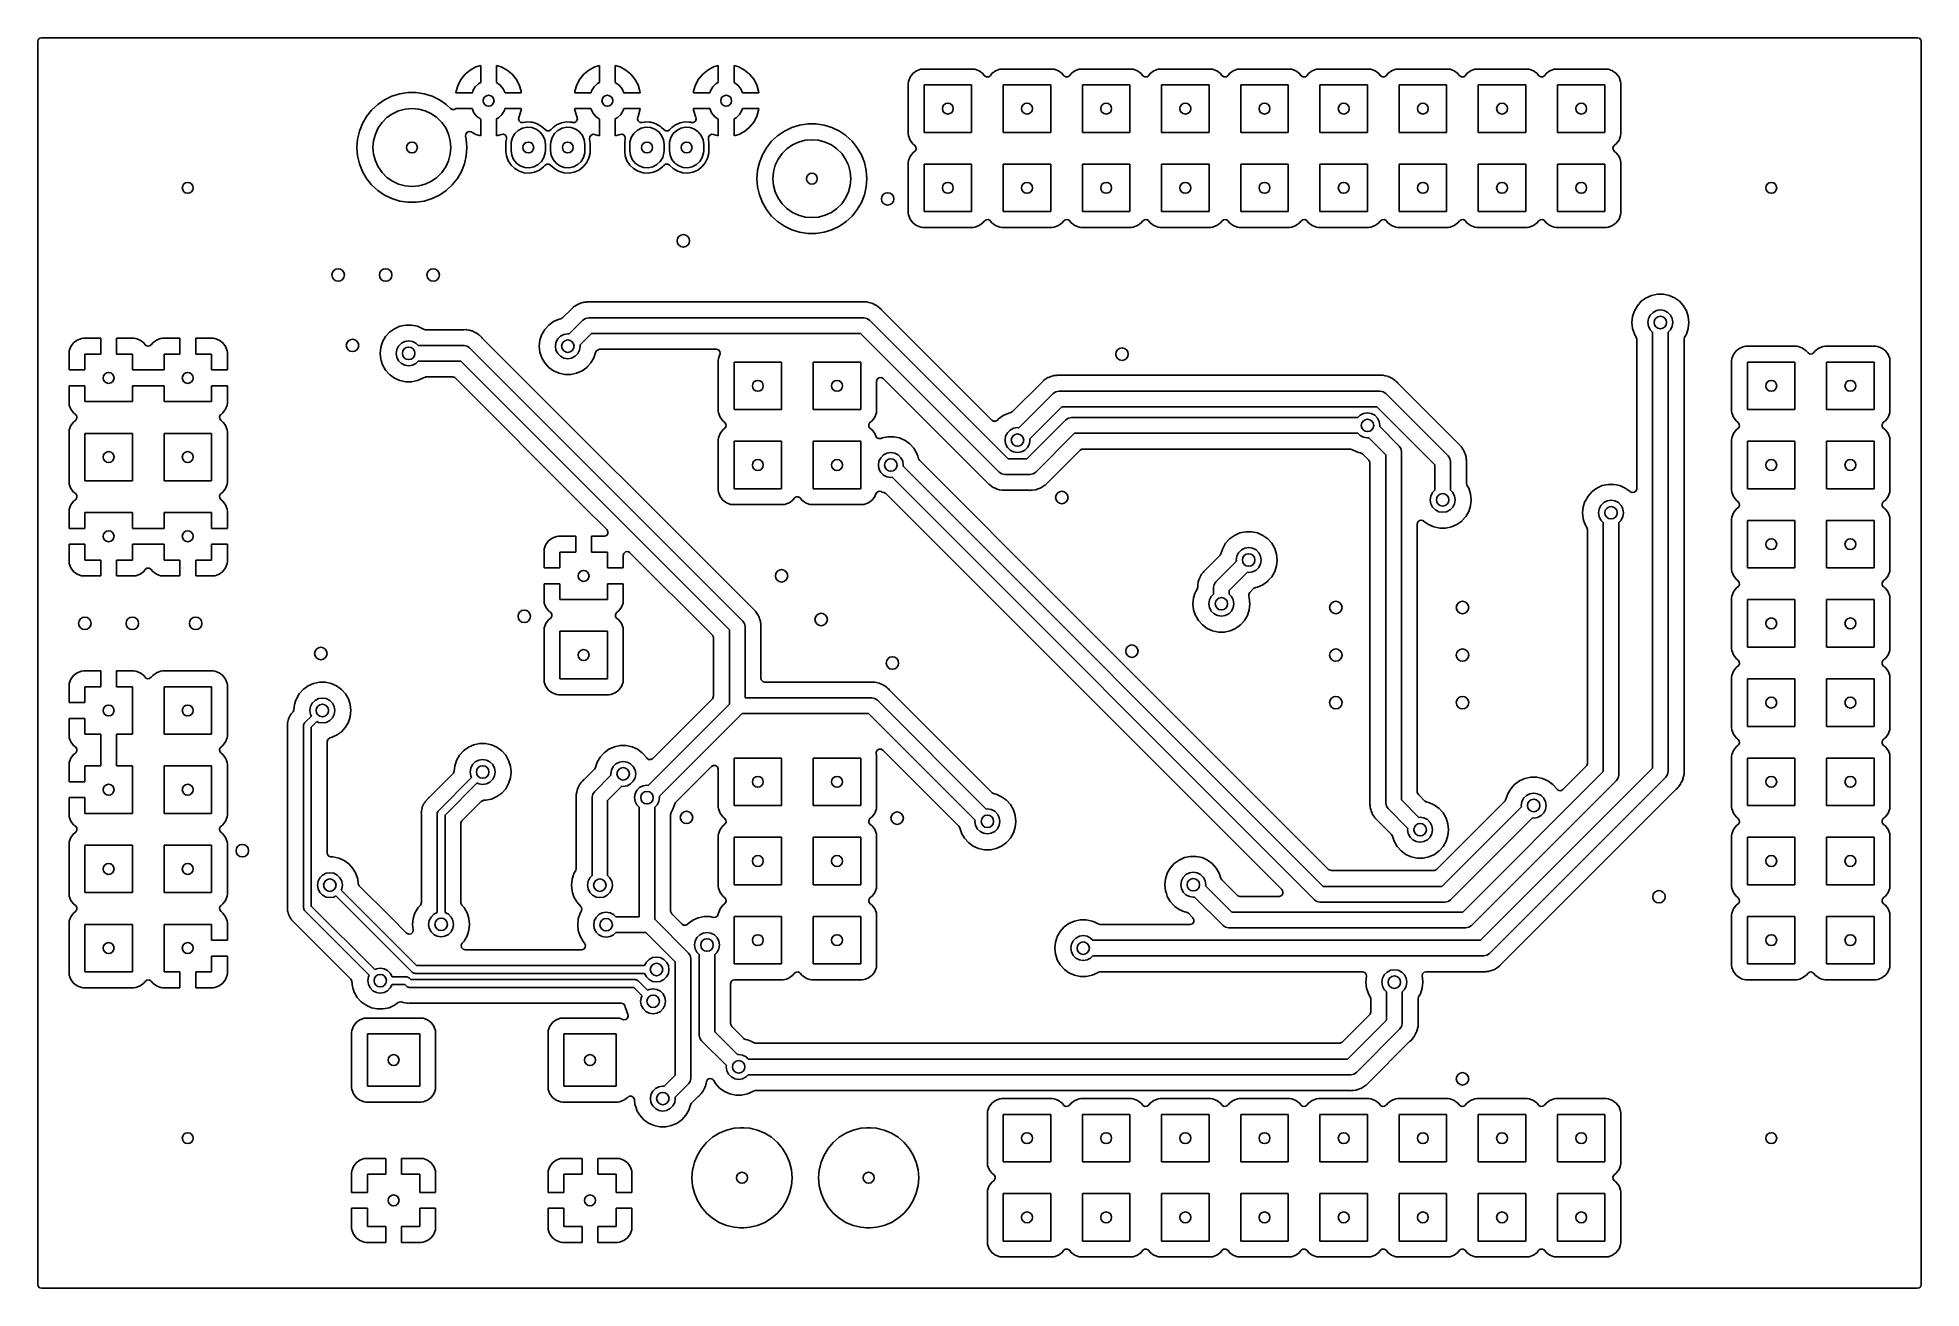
# Model space of a CAD drawing. Extents: x 6.2 to 8.58, y -5.58 to -4.
import ezdxf

# ---------------------------------------------------------------- set-up
doc = ezdxf.new("R2010")
doc.units = 0
doc.header["$MEASUREMENT"] = 0
doc.layers.add('BLACK', color=7, linetype='CONTINUOUS')

msp = doc.modelspace()

# ---------------------------------------------------------------- linework, layer by layer
at = {"layer": 'BLACK', "linetype": 'CONTINUOUS'}
for p, q in [((6.20041, -4.00537), (6.2012, -4.00269)), ((6.20041, -4.13906), (6.20041, -4.00537)), ((6.2012, -4.00269), (6.20331, -4.00086)), ((6.20331, -4.00086), (6.20537, -4.00041)), ((6.20537, -4.00041), (8.17992, -4.00041)), ((8.17992, -4.00041), (8.57463, -4.00041)), ((8.57463, -4.00041), (8.57731, -4.0012)), ((8.57731, -4.0012), (8.57914, -4.00331)), ((8.57914, -4.00331), (8.57959, -4.00537)), ((8.57959, -4.00537), (8.57959, -5.57463)), ((6.74675, -4.04126), (6.7404, -4.04647)), ((6.75398, -4.03739), (6.74675, -4.04126)), ((6.76, -4.03557), (6.75398, -4.03739)), ((6.76, -4.05708), (6.76, -4.03557)), ((6.78602, -4.03739), (6.78, -4.03557)), ((6.78, -4.03557), (6.78, -4.05686)), ((6.79325, -4.04126), (6.78602, -4.03739)), ((6.7996, -4.04647), (6.79325, -4.04126)), ((6.89675, -4.04126), (6.8904, -4.04647)), ((6.90398, -4.03739), (6.89675, -4.04126)), ((6.91, -4.03557), (6.90398, -4.03739)), ((6.91, -4.05708), (6.91, -4.03557)), ((6.93602, -4.03739), (6.93, -4.03557)), ((6.93, -4.03557), (6.93, -4.05686)), ((6.94325, -4.04126), (6.93602, -4.03739)), ((6.9496, -4.04647), (6.94325, -4.04126)), ((7.04675, -4.04126), (7.0404, -4.04647)), ((7.05398, -4.03739), (7.04675, -4.04126)), ((7.06, -4.03557), (7.05398, -4.03739)), ((7.06, -4.05708), (7.06, -4.03557)), ((7.08602, -4.03739), (7.08, -4.03557)), ((7.08, -4.03557), (7.08, -4.05686)), ((7.09325, -4.04126), (7.08602, -4.03739)), ((7.0996, -4.04647), (7.09325, -4.04126)), ((7.31031, -4.04225), (7.3057, -4.0457)), ((7.3157, -4.04024), (7.31031, -4.04225)), ((7.31031, -4.04225), (7.31031, -4.04225)), ((7.31808, -4.03998), (7.3157, -4.04024)), ((7.3157, -4.04024), (7.3157, -4.04024)), ((7.31809, -4.03998), (7.31808, -4.03998)), ((7.38191, -4.03998), (7.31809, -4.03998)), ((7.38192, -4.03998), (7.38191, -4.03998)), ((7.3843, -4.04024), (7.38192, -4.03998)), ((7.38969, -4.04225), (7.3843, -4.04024)), ((7.3843, -4.04024), (7.3843, -4.04024)), ((7.3943, -4.0457), (7.38969, -4.04225)), ((7.38969, -4.04225), (7.38969, -4.04225)), ((7.41031, -4.04225), (7.4057, -4.0457)), ((7.4157, -4.04024), (7.41031, -4.04225)), ((7.41031, -4.04225), (7.41031, -4.04225)), ((7.41808, -4.03998), (7.4157, -4.04024)), ((7.4157, -4.04024), (7.4157, -4.04024)), ((7.41809, -4.03998), (7.41808, -4.03998)), ((7.48191, -4.03998), (7.41809, -4.03998)), ((7.48192, -4.03998), (7.48191, -4.03998)), ((7.4843, -4.04024), (7.48192, -4.03998)), ((7.48969, -4.04225), (7.4843, -4.04024)), ((7.4843, -4.04024), (7.4843, -4.04024)), ((7.4943, -4.0457), (7.48969, -4.04225)), ((7.48969, -4.04225), (7.48969, -4.04225)), ((7.51031, -4.04225), (7.5057, -4.0457)), ((7.5157, -4.04024), (7.51031, -4.04225)), ((7.51031, -4.04225), (7.51031, -4.04225)), ((7.51808, -4.03998), (7.5157, -4.04024)), ((7.5157, -4.04024), (7.5157, -4.04024)), ((7.51809, -4.03998), (7.51808, -4.03998)), ((7.58191, -4.03998), (7.51809, -4.03998)), ((7.58192, -4.03998), (7.58191, -4.03998)), ((7.5843, -4.04024), (7.58192, -4.03998)), ((7.58969, -4.04225), (7.5843, -4.04024)), ((7.5843, -4.04024), (7.5843, -4.04024)), ((7.5943, -4.0457), (7.58969, -4.04225)), ((7.58969, -4.04225), (7.58969, -4.04225)), ((7.61031, -4.04225), (7.6057, -4.0457)), ((7.6157, -4.04024), (7.61031, -4.04225)), ((7.61031, -4.04225), (7.61031, -4.04225)), ((7.61808, -4.03998), (7.6157, -4.04024)), ((7.6157, -4.04024), (7.6157, -4.04024)), ((7.61809, -4.03998), (7.61808, -4.03998)), ((7.68191, -4.03998), (7.61809, -4.03998)), ((7.68192, -4.03998), (7.68191, -4.03998)), ((7.6843, -4.04024), (7.68192, -4.03998)), ((7.68969, -4.04225), (7.6843, -4.04024)), ((7.6843, -4.04024), (7.6843, -4.04024)), ((7.6943, -4.0457), (7.68969, -4.04225)), ((7.68969, -4.04225), (7.68969, -4.04225)), ((7.71031, -4.04225), (7.7057, -4.0457)), ((7.7157, -4.04024), (7.71031, -4.04225)), ((7.71031, -4.04225), (7.71031, -4.04225)), ((7.71808, -4.03998), (7.7157, -4.04024)), ((7.7157, -4.04024), (7.7157, -4.04024)), ((7.71809, -4.03998), (7.71808, -4.03998)), ((7.78191, -4.03998), (7.71809, -4.03998)), ((7.78192, -4.03998), (7.78191, -4.03998)), ((7.7843, -4.04024), (7.78192, -4.03998)), ((7.78969, -4.04225), (7.7843, -4.04024)), ((7.7843, -4.04024), (7.7843, -4.04024)), ((7.7943, -4.0457), (7.78969, -4.04225)), ((7.78969, -4.04225), (7.78969, -4.04225)), ((7.81031, -4.04225), (7.8057, -4.0457)), ((7.8157, -4.04024), (7.81031, -4.04225)), ((7.81031, -4.04225), (7.81031, -4.04225)), ((7.81808, -4.03998), (7.8157, -4.04024)), ((7.8157, -4.04024), (7.8157, -4.04024)), ((7.81809, -4.03998), (7.81808, -4.03998)), ((7.88191, -4.03998), (7.81809, -4.03998)), ((7.88192, -4.03998), (7.88191, -4.03998)), ((7.8843, -4.04024), (7.88192, -4.03998)), ((7.88969, -4.04225), (7.8843, -4.04024)), ((7.8843, -4.04024), (7.8843, -4.04024)), ((7.8943, -4.0457), (7.88969, -4.04225)), ((7.88969, -4.04225), (7.88969, -4.04225)), ((7.91031, -4.04225), (7.9057, -4.0457)), ((7.9157, -4.04024), (7.91031, -4.04225)), ((7.91031, -4.04225), (7.91031, -4.04225)), ((7.91808, -4.03998), (7.9157, -4.04024)), ((7.9157, -4.04024), (7.9157, -4.04024)), ((7.91809, -4.03998), (7.91808, -4.03998)), ((7.98191, -4.03998), (7.91809, -4.03998)), ((7.98192, -4.03998), (7.98191, -4.03998)), ((7.9843, -4.04024), (7.98192, -4.03998)), ((7.98969, -4.04225), (7.9843, -4.04024)), ((7.9843, -4.04024), (7.9843, -4.04024)), ((7.9943, -4.0457), (7.98969, -4.04225)), ((7.98969, -4.04225), (7.98969, -4.04225)), ((8.01031, -4.04225), (8.0057, -4.0457)), ((8.0157, -4.04024), (8.01031, -4.04225)), ((8.01031, -4.04225), (8.01031, -4.04225)), ((8.01808, -4.03998), (8.0157, -4.04024)), ((8.0157, -4.04024), (8.0157, -4.04024)), ((8.01809, -4.03998), (8.01808, -4.03998)), ((8.08191, -4.03998), (8.01809, -4.03998)), ((8.08192, -4.03998), (8.08191, -4.03998)), ((8.0843, -4.04024), (8.08192, -4.03998)), ((8.08969, -4.04225), (8.0843, -4.04024)), ((8.0843, -4.04024), (8.0843, -4.04024)), ((8.0943, -4.0457), (8.08969, -4.04225)), ((8.08969, -4.04225), (8.08969, -4.04225)), ((8.11031, -4.04225), (8.1057, -4.0457)), ((8.1157, -4.04024), (8.11031, -4.04225)), ((8.11031, -4.04225), (8.11031, -4.04225)), ((8.11808, -4.03998), (8.1157, -4.04024)), ((8.1157, -4.04024), (8.1157, -4.04024)), ((8.11809, -4.03998), (8.11808, -4.03998)), ((8.18191, -4.03998), (8.11809, -4.03998)), ((8.18192, -4.03998), (8.18191, -4.03998)), ((8.1843, -4.04024), (8.18192, -4.03998)), ((8.18969, -4.04225), (8.1843, -4.04024)), ((8.1843, -4.04024), (8.1843, -4.04024)), ((8.1943, -4.0457), (8.18969, -4.04225)), ((8.18969, -4.04225), (8.18969, -4.04225)), ((6.72895, -4.0679), (6.72874, -4.07)), ((6.73133, -4.06005), (6.72895, -4.0679)), ((6.7352, -4.05281), (6.73133, -4.06005)), ((6.7404, -4.04647), (6.7352, -4.05281)), ((6.74942, -4.07), (6.75014, -4.06744)), ((6.75014, -4.06744), (6.7532, -4.0624)), ((6.7532, -4.0624), (6.75751, -4.05837)), ((6.75751, -4.05837), (6.76, -4.05708)), ((6.78, -4.05686), (6.78478, -4.06024)), ((6.78478, -4.06024), (6.7885, -4.06481)), ((6.7885, -4.06481), (6.79075, -4.07)), ((6.8048, -4.05281), (6.7996, -4.04647)), ((6.80867, -4.06005), (6.8048, -4.05281)), ((6.81105, -4.0679), (6.80867, -4.06005)), ((6.81126, -4.07), (6.81105, -4.0679)), ((6.87895, -4.0679), (6.87874, -4.07)), ((6.88133, -4.06005), (6.87895, -4.0679)), ((6.8852, -4.05281), (6.88133, -4.06005)), ((6.8904, -4.04647), (6.8852, -4.05281)), ((6.89942, -4.07), (6.90014, -4.06744)), ((6.90014, -4.06744), (6.9032, -4.0624)), ((6.9032, -4.0624), (6.90751, -4.05837)), ((6.90751, -4.05837), (6.91, -4.05708)), ((6.93, -4.05686), (6.93478, -4.06024)), ((6.93478, -4.06024), (6.9385, -4.06481)), ((6.9385, -4.06481), (6.94075, -4.07)), ((6.9548, -4.05281), (6.9496, -4.04647)), ((6.95867, -4.06005), (6.9548, -4.05281)), ((6.96105, -4.0679), (6.95867, -4.06005)), ((6.96126, -4.07), (6.96105, -4.0679)), ((7.02895, -4.0679), (7.02874, -4.07)), ((7.03133, -4.06005), (7.02895, -4.0679)), ((7.0352, -4.05281), (7.03133, -4.06005)), ((7.0404, -4.04647), (7.0352, -4.05281)), ((7.04942, -4.07), (7.05014, -4.06744)), ((7.05014, -4.06744), (7.0532, -4.0624)), ((7.0532, -4.0624), (7.05751, -4.05837)), ((7.05751, -4.05837), (7.06, -4.05708)), ((7.08, -4.05686), (7.08478, -4.06024)), ((7.08478, -4.06024), (7.0885, -4.06481)), ((7.0885, -4.06481), (7.09075, -4.07)), ((7.1048, -4.05281), (7.0996, -4.04647)), ((7.10867, -4.06005), (7.1048, -4.05281)), ((7.11105, -4.0679), (7.10867, -4.06005)), ((7.11126, -4.07), (7.11105, -4.0679)), ((7.30024, -4.0557), (7.29998, -4.05808)), ((7.29998, -4.05808), (7.29998, -4.12192)), ((7.30225, -4.05031), (7.30024, -4.0557)), ((7.30024, -4.0557), (7.30024, -4.0557)), ((7.3057, -4.0457), (7.30225, -4.05031)), ((7.30225, -4.05031), (7.30225, -4.05031)), ((7.32, -4.12), (7.32, -4.06)), ((7.32, -4.06), (7.38, -4.06)), ((7.38, -4.06), (7.38, -4.12)), ((7.39603, -4.04801), (7.3943, -4.0457)), ((7.39649, -4.04854), (7.39603, -4.04801)), ((7.39895, -4.04988), (7.39649, -4.04854)), ((7.40173, -4.04968), (7.39895, -4.04988)), ((7.40397, -4.04801), (7.40173, -4.04968)), ((7.4057, -4.0457), (7.40397, -4.04801)), ((7.42, -4.12), (7.42, -4.06)), ((7.42, -4.06), (7.48, -4.06)), ((7.48, -4.06), (7.48, -4.12)), ((7.49603, -4.04801), (7.4943, -4.0457)), ((7.49649, -4.04854), (7.49603, -4.04801)), ((7.49895, -4.04988), (7.49649, -4.04854)), ((7.50173, -4.04968), (7.49895, -4.04988)), ((7.50397, -4.04801), (7.50173, -4.04968)), ((7.5057, -4.0457), (7.50397, -4.04801)), ((7.52, -4.12), (7.52, -4.06)), ((7.52, -4.06), (7.58, -4.06)), ((7.58, -4.06), (7.58, -4.12)), ((7.59603, -4.04801), (7.5943, -4.0457)), ((7.59649, -4.04854), (7.59603, -4.04801)), ((7.59895, -4.04988), (7.59649, -4.04854)), ((7.60173, -4.04968), (7.59895, -4.04988)), ((7.60397, -4.04801), (7.60173, -4.04968)), ((7.6057, -4.0457), (7.60397, -4.04801)), ((7.62, -4.12), (7.62, -4.06)), ((7.62, -4.06), (7.68, -4.06)), ((7.68, -4.06), (7.68, -4.12)), ((7.69603, -4.04801), (7.6943, -4.0457)), ((7.69649, -4.04854), (7.69603, -4.04801)), ((7.69895, -4.04988), (7.69649, -4.04854)), ((7.70173, -4.04968), (7.69895, -4.04988)), ((7.70397, -4.04801), (7.70173, -4.04968)), ((7.7057, -4.0457), (7.70397, -4.04801)), ((7.72, -4.12), (7.72, -4.06)), ((7.72, -4.06), (7.78, -4.06)), ((7.78, -4.06), (7.78, -4.12)), ((7.79603, -4.04801), (7.7943, -4.0457)), ((7.79649, -4.04854), (7.79603, -4.04801)), ((7.79895, -4.04988), (7.79649, -4.04854)), ((7.80173, -4.04968), (7.79895, -4.04988)), ((7.80397, -4.04801), (7.80173, -4.04968)), ((7.8057, -4.0457), (7.80397, -4.04801)), ((7.82, -4.12), (7.82, -4.06)), ((7.82, -4.06), (7.88, -4.06)), ((7.88, -4.06), (7.88, -4.12)), ((7.89603, -4.04801), (7.8943, -4.0457)), ((7.89649, -4.04854), (7.89603, -4.04801)), ((7.89895, -4.04988), (7.89649, -4.04854)), ((7.90173, -4.04968), (7.89895, -4.04988)), ((7.90397, -4.04801), (7.90173, -4.04968)), ((7.9057, -4.0457), (7.90397, -4.04801)), ((7.92, -4.12), (7.92, -4.06)), ((7.92, -4.06), (7.98, -4.06)), ((7.98, -4.06), (7.98, -4.12)), ((7.99603, -4.04801), (7.9943, -4.0457)), ((7.99649, -4.04854), (7.99603, -4.04801)), ((7.99895, -4.04988), (7.99649, -4.04854)), ((8.00173, -4.04968), (7.99895, -4.04988)), ((8.00397, -4.04801), (8.00173, -4.04968)), ((8.0057, -4.0457), (8.00397, -4.04801)), ((8.02, -4.12), (8.02, -4.06)), ((8.02, -4.06), (8.08, -4.06)), ((8.08, -4.06), (8.08, -4.12)), ((8.09603, -4.04801), (8.0943, -4.0457)), ((8.09649, -4.04854), (8.09603, -4.04801)), ((8.09895, -4.04988), (8.09649, -4.04854)), ((8.10173, -4.04968), (8.09895, -4.04988)), ((8.10397, -4.04801), (8.10173, -4.04968)), ((8.1057, -4.0457), (8.10397, -4.04801)), ((8.12, -4.12), (8.12, -4.06)), ((8.12, -4.06), (8.18, -4.06)), ((8.18, -4.06), (8.18, -4.12)), ((8.19775, -4.05031), (8.1943, -4.0457)), ((8.19976, -4.0557), (8.19775, -4.05031)), ((8.19775, -4.05031), (8.19775, -4.05031)), ((8.20002, -4.05808), (8.19976, -4.0557)), ((8.19976, -4.0557), (8.19976, -4.0557)), ((8.20002, -4.05809), (8.20002, -4.05808)), ((8.20002, -4.12191), (8.20002, -4.05809)), ((6.62226, -4.09183), (6.61579, -4.09995)), ((6.62986, -4.08478), (6.62226, -4.09183)), ((6.63844, -4.07893), (6.62986, -4.08478)), ((6.62986, -4.08478), (6.62986, -4.08478)), ((6.64779, -4.07443), (6.63844, -4.07893)), ((6.63844, -4.07893), (6.63844, -4.07893)), ((6.6577, -4.07137), (6.64779, -4.07443)), ((6.64779, -4.07443), (6.64779, -4.07443)), ((6.65632, -4.09281), (6.6646, -4.09059)), ((6.66796, -4.06982), (6.6577, -4.07137)), ((6.6577, -4.07137), (6.6577, -4.07137)), ((6.6577, -4.07137), (6.6577, -4.07137)), ((6.6646, -4.09059), (6.67315, -4.08984)), ((6.67834, -4.06982), (6.66796, -4.06982)), ((6.67315, -4.08984), (6.6817, -4.09059)), ((6.6886, -4.07137), (6.67834, -4.06982)), ((6.6817, -4.09059), (6.68998, -4.09281)), ((6.69851, -4.07443), (6.6886, -4.07137)), ((6.6886, -4.07137), (6.6886, -4.07137)), ((6.6886, -4.07137), (6.6886, -4.07137)), ((6.70786, -4.07893), (6.69851, -4.07443)), ((6.69851, -4.07443), (6.69851, -4.07443)), ((6.71475, -4.08363), (6.70786, -4.07893)), ((6.70786, -4.07893), (6.70786, -4.07893)), ((6.71644, -4.08478), (6.71475, -4.08363)), ((6.72201, -4.08995), (6.71644, -4.08478)), ((6.72388, -4.09104), (6.72201, -4.08995)), ((6.72668, -4.0911), (6.72388, -4.09104)), ((6.72848, -4.09), (6.72668, -4.0911)), ((6.74925, -4.09), (6.72848, -4.09)), ((6.72874, -4.07), (6.72874, -4.07)), ((6.72874, -4.07), (6.74942, -4.07)), ((6.7515, -4.09519), (6.74925, -4.09)), ((6.79058, -4.09), (6.78986, -4.09256)), ((6.81126, -4.09), (6.79058, -4.09)), ((6.79075, -4.07), (6.81126, -4.07)), ((6.80867, -4.09995), (6.81105, -4.0921)), ((6.81105, -4.0921), (6.81126, -4.09)), ((6.81126, -4.07), (6.81126, -4.07)), ((6.81126, -4.09), (6.81126, -4.09)), ((6.87874, -4.07), (6.87874, -4.07)), ((6.87874, -4.07), (6.89942, -4.07)), ((6.89925, -4.09), (6.87874, -4.09)), ((6.87874, -4.09), (6.87874, -4.09)), ((6.87874, -4.09), (6.87895, -4.0921)), ((6.87895, -4.0921), (6.88133, -4.09995)), ((6.9015, -4.09519), (6.89925, -4.09)), ((6.94058, -4.09), (6.93986, -4.09256)), ((6.96126, -4.09), (6.94058, -4.09)), ((6.94075, -4.07), (6.96126, -4.07)), ((6.95867, -4.09995), (6.96105, -4.0921)), ((6.96105, -4.0921), (6.96126, -4.09)), ((6.96126, -4.07), (6.96126, -4.07)), ((6.96126, -4.09), (6.96126, -4.09)), ((7.02874, -4.07), (7.02874, -4.07)), ((7.02874, -4.07), (7.04942, -4.07)), ((7.04925, -4.09), (7.02874, -4.09)), ((7.02874, -4.09), (7.02874, -4.09)), ((7.02874, -4.09), (7.02895, -4.0921)), ((7.02895, -4.0921), (7.03133, -4.09995)), ((7.0515, -4.09519), (7.04925, -4.09)), ((7.09058, -4.09), (7.08986, -4.09256)), ((7.11126, -4.09), (7.09058, -4.09)), ((7.09075, -4.07), (7.11126, -4.07)), ((7.10867, -4.09995), (7.11105, -4.0921)), ((7.11105, -4.0921), (7.11126, -4.09)), ((7.11126, -4.07), (7.11126, -4.07)), ((7.11126, -4.09), (7.11126, -4.09)), ((6.6106, -4.10893), (6.60681, -4.11859)), ((6.61579, -4.09995), (6.6106, -4.10893)), ((6.6106, -4.10893), (6.6106, -4.10893)), ((6.6269, -4.12222), (6.63053, -4.11445)), ((6.63053, -4.11445), (6.63545, -4.10742)), ((6.63545, -4.10742), (6.64152, -4.10136)), ((6.64152, -4.10136), (6.64854, -4.09644)), ((6.64854, -4.09644), (6.65632, -4.09281)), ((6.68998, -4.09281), (6.69776, -4.09644)), ((6.69776, -4.09644), (6.70478, -4.10136)), ((6.70478, -4.10136), (6.71085, -4.10742)), ((6.71085, -4.10742), (6.71577, -4.11445)), ((6.71577, -4.11445), (6.71939, -4.12222)), ((6.75522, -4.09976), (6.7515, -4.09519)), ((6.76, -4.10314), (6.75522, -4.09976)), ((6.76, -4.12443), (6.76, -4.10314)), ((6.78249, -4.10163), (6.78, -4.10292)), ((6.78, -4.10292), (6.78, -4.12443)), ((6.7868, -4.0976), (6.78249, -4.10163)), ((6.78986, -4.09256), (6.7868, -4.0976)), ((6.80751, -4.11743), (6.81275, -4.11471)), ((6.80784, -4.1029), (6.80843, -4.10041)), ((6.80872, -4.10556), (6.80784, -4.1029)), ((6.80843, -4.10041), (6.80867, -4.09995)), ((6.81088, -4.10732), (6.80872, -4.10556)), ((6.81366, -4.10763), (6.81088, -4.10732)), ((6.81275, -4.11471), (6.81852, -4.11352)), ((6.81652, -4.10713), (6.81366, -4.10763)), ((6.81835, -4.10681), (6.81652, -4.10713)), ((6.82305, -4.10708), (6.81835, -4.10681)), ((6.81835, -4.10681), (6.81835, -4.10681)), ((6.81852, -4.11352), (6.82441, -4.11392)), ((6.82492, -4.10719), (6.82305, -4.10708)), ((6.82441, -4.11392), (6.82996, -4.11589)), ((6.82913, -4.10845), (6.82492, -4.10719)), ((6.83123, -4.10908), (6.82913, -4.10845)), ((6.82996, -4.11589), (6.83478, -4.11929)), ((6.83694, -4.11237), (6.83123, -4.10908)), ((6.83845, -4.1138), (6.83694, -4.11237)), ((6.83694, -4.11237), (6.83694, -4.11237)), ((6.8417, -4.11686), (6.83845, -4.1138)), ((6.85054, -4.11449), (6.8489, -4.11644)), ((6.85147, -4.1138), (6.85054, -4.11449)), ((6.85582, -4.11056), (6.85147, -4.1138)), ((6.86187, -4.10795), (6.85582, -4.11056)), ((6.85582, -4.11056), (6.85582, -4.11056)), ((6.85582, -4.11056), (6.85582, -4.11056)), ((6.85582, -4.11056), (6.85582, -4.11056)), ((6.85751, -4.11743), (6.86275, -4.11471)), ((6.86835, -4.10681), (6.86187, -4.10795)), ((6.86187, -4.10795), (6.86187, -4.10795)), ((6.86187, -4.10795), (6.86187, -4.10795)), ((6.86187, -4.10795), (6.86187, -4.10795)), ((6.86275, -4.11471), (6.86852, -4.11352)), ((6.87305, -4.10708), (6.86835, -4.10681)), ((6.86835, -4.10681), (6.86835, -4.10681)), ((6.86835, -4.10681), (6.86835, -4.10681)), ((6.86852, -4.11352), (6.87441, -4.11392)), ((6.87492, -4.10719), (6.87305, -4.10708)), ((6.87441, -4.11392), (6.87996, -4.11589)), ((6.87574, -4.10743), (6.87492, -4.10719)), ((6.87607, -4.10752), (6.87574, -4.10743)), ((6.87885, -4.10734), (6.87607, -4.10752)), ((6.88111, -4.10569), (6.87885, -4.10734)), ((6.87996, -4.11589), (6.88478, -4.11929)), ((6.88211, -4.10308), (6.88111, -4.10569)), ((6.88133, -4.09995), (6.88133, -4.09995)), ((6.88133, -4.09995), (6.88154, -4.10034)), ((6.88154, -4.10034), (6.88211, -4.10308)), ((6.90522, -4.09976), (6.9015, -4.09519)), ((6.91, -4.10314), (6.90522, -4.09976)), ((6.91, -4.12443), (6.91, -4.10314)), ((6.93249, -4.10163), (6.93, -4.10292)), ((6.93, -4.10292), (6.93, -4.12443)), ((6.9368, -4.0976), (6.93249, -4.10163)), ((6.93986, -4.09256), (6.9368, -4.0976)), ((6.95751, -4.11743), (6.96275, -4.11471)), ((6.95784, -4.1029), (6.95843, -4.10041)), ((6.95872, -4.10556), (6.95784, -4.1029)), ((6.95843, -4.10041), (6.95867, -4.09995)), ((6.96088, -4.10732), (6.95872, -4.10556)), ((6.96366, -4.10763), (6.96088, -4.10732)), ((6.96275, -4.11471), (6.96852, -4.11352)), ((6.96652, -4.10713), (6.96366, -4.10763)), ((6.96835, -4.10681), (6.96652, -4.10713)), ((6.97305, -4.10708), (6.96835, -4.10681)), ((6.96835, -4.10681), (6.96835, -4.10681)), ((6.96852, -4.11352), (6.97441, -4.11392)), ((6.97492, -4.10719), (6.97305, -4.10708)), ((6.97441, -4.11392), (6.97996, -4.11589)), ((6.97913, -4.10845), (6.97492, -4.10719)), ((6.98123, -4.10908), (6.97913, -4.10845)), ((6.97996, -4.11589), (6.98478, -4.11929)), ((6.98694, -4.11237), (6.98123, -4.10908)), ((6.98845, -4.1138), (6.98694, -4.11237)), ((6.98694, -4.11237), (6.98694, -4.11237)), ((6.9917, -4.11686), (6.98845, -4.1138)), ((7.00054, -4.11449), (6.9989, -4.11644)), ((7.00147, -4.1138), (7.00054, -4.11449)), ((7.00582, -4.11056), (7.00147, -4.1138)), ((7.01187, -4.10795), (7.00582, -4.11056)), ((7.00582, -4.11056), (7.00582, -4.11056)), ((7.00582, -4.11056), (7.00582, -4.11056)), ((7.00582, -4.11056), (7.00582, -4.11056)), ((7.00751, -4.11743), (7.01275, -4.11471)), ((7.01835, -4.10681), (7.01187, -4.10795)), ((7.01187, -4.10795), (7.01187, -4.10795)), ((7.01187, -4.10795), (7.01187, -4.10795)), ((7.01187, -4.10795), (7.01187, -4.10795)), ((7.01275, -4.11471), (7.01852, -4.11352)), ((7.02305, -4.10708), (7.01835, -4.10681)), ((7.01835, -4.10681), (7.01835, -4.10681)), ((7.01835, -4.10681), (7.01835, -4.10681)), ((7.01852, -4.11352), (7.02441, -4.11392)), ((7.02492, -4.10719), (7.02305, -4.10708)), ((7.02441, -4.11392), (7.02996, -4.11589)), ((7.02574, -4.10743), (7.02492, -4.10719)), ((7.02607, -4.10752), (7.02574, -4.10743)), ((7.02885, -4.10734), (7.02607, -4.10752)), ((7.03111, -4.10569), (7.02885, -4.10734)), ((7.02996, -4.11589), (7.03478, -4.11929)), ((7.03211, -4.10308), (7.03111, -4.10569)), ((7.03133, -4.09995), (7.03133, -4.09995)), ((7.03133, -4.09995), (7.03154, -4.10034)), ((7.03154, -4.10034), (7.03211, -4.10308)), ((7.05522, -4.09976), (7.0515, -4.09519)), ((7.06, -4.10314), (7.05522, -4.09976)), ((7.06, -4.12443), (7.06, -4.10314)), ((7.08249, -4.10163), (7.08, -4.10292)), ((7.08, -4.10292), (7.08, -4.12443)), ((7.0868, -4.0976), (7.08249, -4.10163)), ((7.08986, -4.09256), (7.0868, -4.0976)), ((7.09325, -4.11874), (7.0996, -4.11353)), ((7.0996, -4.11353), (7.1048, -4.10719)), ((7.1048, -4.10719), (7.10867, -4.09995)), ((7.1529, -4.1138), (7.14355, -4.1183)), ((7.16282, -4.11074), (7.1529, -4.1138)), ((7.1529, -4.1138), (7.1529, -4.1138)), ((7.17308, -4.10919), (7.16282, -4.11074)), ((7.16282, -4.11074), (7.16282, -4.11074)), ((7.16282, -4.11074), (7.16282, -4.11074)), ((7.18346, -4.10919), (7.17308, -4.10919)), ((7.19372, -4.11074), (7.18346, -4.10919)), ((7.20363, -4.1138), (7.19372, -4.11074)), ((7.19372, -4.11074), (7.19372, -4.11074)), ((7.19372, -4.11074), (7.19372, -4.11074)), ((7.21298, -4.1183), (7.20363, -4.1138)), ((7.20363, -4.1138), (7.20363, -4.1138)), ((6.20041, -4.56192), (6.20041, -4.13906)), ((6.6045, -4.12871), (6.60372, -4.13906)), ((6.60372, -4.13906), (6.6045, -4.1494)), ((6.60453, -4.12858), (6.6045, -4.12871)), ((6.60681, -4.11859), (6.60453, -4.12858)), ((6.62394, -4.13906), (6.62468, -4.13051)), ((6.62468, -4.1476), (6.62394, -4.13906)), ((6.62468, -4.13051), (6.6269, -4.12222)), ((6.71939, -4.12222), (6.72161, -4.13051)), ((6.72161, -4.13051), (6.72236, -4.13906)), ((6.72236, -4.13906), (6.72161, -4.1476)), ((6.74094, -4.12495), (6.74111, -4.12216)), ((6.7418, -4.12871), (6.74094, -4.12495)), ((6.74111, -4.12216), (6.74277, -4.11991)), ((6.74258, -4.13906), (6.7418, -4.12871)), ((6.7418, -4.1494), (6.74258, -4.13906)), ((6.74277, -4.11991), (6.74537, -4.1189)), ((6.74537, -4.1189), (6.74811, -4.11947)), ((6.74811, -4.11947), (6.74812, -4.11947)), ((6.74812, -4.11947), (6.75398, -4.12261)), ((6.75398, -4.12261), (6.76, -4.12443)), ((6.78, -4.12443), (6.78625, -4.12254)), ((6.78625, -4.12254), (6.78627, -4.12261)), ((6.78627, -4.12261), (6.7887, -4.12235)), ((6.7887, -4.12235), (6.7912, -4.1236)), ((6.7912, -4.1236), (6.79263, -4.126)), ((6.79265, -4.12837), (6.79183, -4.13183)), ((6.79183, -4.13183), (6.79183, -4.14463)), ((6.79263, -4.126), (6.79265, -4.12837)), ((6.79835, -4.13512), (6.79855, -4.13217)), ((6.79835, -4.14299), (6.79835, -4.13512)), ((6.79855, -4.13217), (6.80014, -4.12649)), ((6.80014, -4.12649), (6.8032, -4.12145)), ((6.8032, -4.12145), (6.80751, -4.11743)), ((6.83478, -4.11929), (6.8385, -4.12387)), ((6.8385, -4.12387), (6.84085, -4.12928)), ((6.84085, -4.12928), (6.84165, -4.13512)), ((6.84165, -4.13512), (6.84165, -4.14299)), ((6.84378, -4.11803), (6.8417, -4.11686)), ((6.84657, -4.11799), (6.84378, -4.11803)), ((6.8489, -4.11644), (6.84657, -4.11799)), ((6.84835, -4.13512), (6.84855, -4.13217)), ((6.84835, -4.14299), (6.84835, -4.13512)), ((6.84855, -4.13217), (6.85014, -4.12649)), ((6.85014, -4.12649), (6.8532, -4.12145)), ((6.8532, -4.12145), (6.85751, -4.11743)), ((6.88478, -4.11929), (6.8885, -4.12387)), ((6.8885, -4.12387), (6.89085, -4.12928)), ((6.89085, -4.12928), (6.89165, -4.13512)), ((6.89165, -4.13512), (6.89165, -4.14299)), ((6.89757, -4.12836), (6.89756, -4.12829)), ((6.89756, -4.12829), (6.89758, -4.12829)), ((6.89757, -4.12845), (6.89757, -4.12836)), ((6.8976, -4.12858), (6.89757, -4.12845)), ((6.89758, -4.12829), (6.89771, -4.12566)), ((6.89817, -4.13348), (6.8976, -4.12858)), ((6.8976, -4.12858), (6.8976, -4.12858)), ((6.89771, -4.12566), (6.89935, -4.12339)), ((6.89817, -4.14628), (6.89817, -4.13348)), ((6.89935, -4.12339), (6.90195, -4.12237)), ((6.90195, -4.12237), (6.90383, -4.12256)), ((6.90383, -4.12256), (6.91, -4.12443)), ((6.93, -4.12443), (6.93625, -4.12254)), ((6.93625, -4.12254), (6.93627, -4.12261)), ((6.93627, -4.12261), (6.9387, -4.12235)), ((6.9387, -4.12235), (6.9412, -4.1236)), ((6.9412, -4.1236), (6.94263, -4.126)), ((6.94265, -4.12837), (6.94183, -4.13183)), ((6.94183, -4.13183), (6.94183, -4.14463)), ((6.94263, -4.126), (6.94265, -4.12837)), ((6.94835, -4.13512), (6.94855, -4.13217)), ((6.94835, -4.14299), (6.94835, -4.13512)), ((6.94855, -4.13217), (6.95014, -4.12649)), ((6.95014, -4.12649), (6.9532, -4.12145)), ((6.9532, -4.12145), (6.95751, -4.11743)), ((6.98478, -4.11929), (6.9885, -4.12387)), ((6.9885, -4.12387), (6.99085, -4.12928)), ((6.99085, -4.12928), (6.99165, -4.13512)), ((6.99165, -4.13512), (6.99165, -4.14299)), ((6.99378, -4.11803), (6.9917, -4.11686)), ((6.99657, -4.11799), (6.99378, -4.11803)), ((6.9989, -4.11644), (6.99657, -4.11799)), ((6.99835, -4.13512), (6.99855, -4.13217)), ((6.99835, -4.14299), (6.99835, -4.13512)), ((6.99855, -4.13217), (7.00014, -4.12649)), ((7.00014, -4.12649), (7.0032, -4.12145)), ((7.0032, -4.12145), (7.00751, -4.11743)), ((7.03478, -4.11929), (7.0385, -4.12387)), ((7.0385, -4.12387), (7.04085, -4.12928)), ((7.04085, -4.12928), (7.04165, -4.13512)), ((7.04165, -4.13512), (7.04165, -4.14299)), ((7.04757, -4.12836), (7.04756, -4.12829)), ((7.04756, -4.12829), (7.04758, -4.12829)), ((7.04757, -4.12845), (7.04757, -4.12836)), ((7.0476, -4.12858), (7.04757, -4.12845)), ((7.04758, -4.12829), (7.04771, -4.12566)), ((7.04817, -4.13348), (7.0476, -4.12858)), ((7.0476, -4.12858), (7.0476, -4.12858)), ((7.04771, -4.12566), (7.04935, -4.12339)), ((7.04817, -4.14628), (7.04817, -4.13348)), ((7.04935, -4.12339), (7.05195, -4.12237)), ((7.05195, -4.12237), (7.05383, -4.12256)), ((7.05383, -4.12256), (7.06, -4.12443)), ((7.08, -4.12443), (7.08602, -4.12261)), ((7.08602, -4.12261), (7.09325, -4.11874)), ((7.1209, -4.13932), (7.11572, -4.1483)), ((7.12737, -4.1312), (7.1209, -4.13932)), ((7.13498, -4.12415), (7.12737, -4.1312)), ((7.14355, -4.1183), (7.13498, -4.12415)), ((7.13498, -4.12415), (7.13498, -4.12415)), ((7.14355, -4.1183), (7.14355, -4.1183)), ((7.14663, -4.14073), (7.15366, -4.13581)), ((7.15366, -4.13581), (7.16144, -4.13218)), ((7.16144, -4.13218), (7.16972, -4.12996)), ((7.16972, -4.12996), (7.17827, -4.12921)), ((7.17827, -4.12921), (7.18681, -4.12996)), ((7.18681, -4.12996), (7.1951, -4.13218)), ((7.1951, -4.13218), (7.20287, -4.13581)), ((7.20287, -4.13581), (7.2099, -4.14073)), ((7.22075, -4.1236), (7.21298, -4.1183)), ((7.21298, -4.1183), (7.21298, -4.1183)), ((7.22155, -4.12415), (7.22075, -4.1236)), ((7.22916, -4.1312), (7.22155, -4.12415)), ((7.23563, -4.13932), (7.22916, -4.1312)), ((7.24082, -4.1483), (7.23563, -4.13932)), ((7.23563, -4.13932), (7.23563, -4.13932)), ((7.29998, -4.12192), (7.30024, -4.1243)), ((7.30024, -4.1243), (7.30024, -4.1243)), ((7.30024, -4.1243), (7.30225, -4.12969)), ((7.30225, -4.12969), (7.30225, -4.12969)), ((7.30225, -4.12969), (7.3057, -4.1343)), ((7.3057, -4.1343), (7.30801, -4.13603)), ((7.30801, -4.13603), (7.30968, -4.13827)), ((7.30968, -4.13827), (7.30988, -4.14105)), ((7.38, -4.12), (7.32, -4.12)), ((7.48, -4.12), (7.42, -4.12)), ((7.58, -4.12), (7.52, -4.12)), ((7.68, -4.12), (7.62, -4.12)), ((7.78, -4.12), (7.72, -4.12)), ((7.88, -4.12), (7.82, -4.12)), ((7.98, -4.12), (7.92, -4.12)), ((8.08, -4.12), (8.02, -4.12)), ((8.18, -4.12), (8.12, -4.12)), ((8.19012, -4.13895), (8.19146, -4.13649)), ((8.19032, -4.14173), (8.19012, -4.13895)), ((8.19146, -4.13649), (8.19199, -4.13603)), ((8.19199, -4.13603), (8.1943, -4.1343)), ((8.1943, -4.1343), (8.19775, -4.12969)), ((8.19775, -4.12969), (8.19976, -4.1243)), ((8.19976, -4.1243), (8.19978, -4.12415)), ((8.19978, -4.12415), (8.20002, -4.12192)), ((8.20002, -4.12192), (8.20002, -4.12191)), ((6.6045, -4.1494), (6.6045, -4.1494)), ((6.6045, -4.1494), (6.60681, -4.15952)), ((6.60681, -4.15952), (6.6106, -4.16918)), ((6.6269, -4.15589), (6.62468, -4.1476)), ((6.63053, -4.16366), (6.6269, -4.15589)), ((6.71939, -4.15589), (6.71577, -4.16366)), ((6.72161, -4.1476), (6.71939, -4.15589)), ((6.7357, -4.16918), (6.73949, -4.15952)), ((6.73949, -4.15952), (6.7418, -4.1494)), ((6.79183, -4.14463), (6.7924, -4.14953)), ((6.7924, -4.14953), (6.7924, -4.14953)), ((6.7924, -4.14953), (6.79466, -4.15572)), ((6.79466, -4.15572), (6.79466, -4.15572)), ((6.79466, -4.15572), (6.79752, -4.16008)), ((6.79752, -4.16008), (6.79827, -4.16122)), ((6.79827, -4.16122), (6.80306, -4.16574)), ((6.79915, -4.14883), (6.79835, -4.14299)), ((6.8015, -4.15424), (6.79915, -4.14883)), ((6.80522, -4.15882), (6.8015, -4.15424)), ((6.81004, -4.16222), (6.80522, -4.15882)), ((6.81559, -4.16419), (6.81004, -4.16222)), ((6.82725, -4.1634), (6.82148, -4.1646)), ((6.83249, -4.16068), (6.82725, -4.1634)), ((6.8368, -4.15666), (6.83249, -4.16068)), ((6.83986, -4.15162), (6.8368, -4.15666)), ((6.83946, -4.16362), (6.8411, -4.16167)), ((6.84145, -4.14594), (6.83986, -4.15162)), ((6.8411, -4.16167), (6.84343, -4.16012)), ((6.84165, -4.14299), (6.84145, -4.14594)), ((6.84343, -4.16012), (6.84622, -4.16008)), ((6.84622, -4.16008), (6.8483, -4.16125)), ((6.8483, -4.16125), (6.85306, -4.16574)), ((6.84915, -4.14883), (6.84835, -4.14299)), ((6.8515, -4.15424), (6.84915, -4.14883)), ((6.85522, -4.15882), (6.8515, -4.15424)), ((6.86004, -4.16222), (6.85522, -4.15882)), ((6.86559, -4.16419), (6.86004, -4.16222)), ((6.87725, -4.1634), (6.87148, -4.1646)), ((6.88249, -4.16068), (6.87725, -4.1634)), ((6.8868, -4.15666), (6.88249, -4.16068)), ((6.88986, -4.15162), (6.8868, -4.15666)), ((6.88946, -4.16362), (6.8937, -4.15858)), ((6.89145, -4.14594), (6.88986, -4.15162)), ((6.89165, -4.14299), (6.89145, -4.14594)), ((6.8937, -4.15858), (6.89665, -4.15269)), ((6.89665, -4.15269), (6.89817, -4.14628)), ((6.94183, -4.14463), (6.9424, -4.14953)), ((6.9424, -4.14953), (6.9424, -4.14953)), ((6.9424, -4.14953), (6.94466, -4.15572)), ((6.94466, -4.15572), (6.94466, -4.15572)), ((6.94466, -4.15572), (6.94752, -4.16008)), ((6.94752, -4.16008), (6.94827, -4.16122)), ((6.94827, -4.16122), (6.95306, -4.16574)), ((6.94915, -4.14883), (6.94835, -4.14299)), ((6.9515, -4.15424), (6.94915, -4.14883)), ((6.95522, -4.15882), (6.9515, -4.15424)), ((6.96004, -4.16222), (6.95522, -4.15882)), ((6.96559, -4.16419), (6.96004, -4.16222)), ((6.97725, -4.1634), (6.97148, -4.1646)), ((6.98249, -4.16068), (6.97725, -4.1634)), ((6.9868, -4.15666), (6.98249, -4.16068)), ((6.98986, -4.15162), (6.9868, -4.15666)), ((6.98946, -4.16362), (6.9911, -4.16167)), ((6.99145, -4.14594), (6.98986, -4.15162)), ((6.9911, -4.16167), (6.99343, -4.16012)), ((6.99165, -4.14299), (6.99145, -4.14594)), ((6.99343, -4.16012), (6.99622, -4.16008)), ((6.99622, -4.16008), (6.9983, -4.16125)), ((6.9983, -4.16125), (7.00306, -4.16574)), ((6.99915, -4.14883), (6.99835, -4.14299)), ((7.0015, -4.15424), (6.99915, -4.14883)), ((7.00522, -4.15882), (7.0015, -4.15424)), ((7.01004, -4.16222), (7.00522, -4.15882)), ((7.01559, -4.16419), (7.01004, -4.16222)), ((7.02725, -4.1634), (7.02148, -4.1646)), ((7.03249, -4.16068), (7.02725, -4.1634)), ((7.0368, -4.15666), (7.03249, -4.16068)), ((7.03986, -4.15162), (7.0368, -4.15666)), ((7.03946, -4.16362), (7.0437, -4.15858)), ((7.04145, -4.14594), (7.03986, -4.15162)), ((7.04165, -4.14299), (7.04145, -4.14594)), ((7.0437, -4.15858), (7.04665, -4.15269)), ((7.04665, -4.15269), (7.04817, -4.14628)), ((7.11193, -4.15796), (7.10974, -4.16755)), ((7.11572, -4.1483), (7.11193, -4.15796)), ((7.11572, -4.1483), (7.11572, -4.1483)), ((7.1298, -4.16988), (7.13202, -4.16159)), ((7.13202, -4.16159), (7.13565, -4.15382)), ((7.13565, -4.15382), (7.14057, -4.14679)), ((7.14057, -4.14679), (7.14663, -4.14073)), ((7.2099, -4.14073), (7.21597, -4.14679)), ((7.21597, -4.14679), (7.22089, -4.15382)), ((7.22089, -4.15382), (7.22451, -4.16159)), ((7.22451, -4.16159), (7.22673, -4.16988)), ((7.24461, -4.15796), (7.24082, -4.1483)), ((7.24082, -4.1483), (7.24082, -4.1483)), ((7.24082, -4.1483), (7.24082, -4.1483)), ((7.24692, -4.16808), (7.24461, -4.15796)), ((7.30024, -4.1557), (7.29998, -4.15808)), ((7.29998, -4.15808), (7.29998, -4.22192)), ((7.30225, -4.15031), (7.30024, -4.1557)), ((7.30024, -4.1557), (7.30024, -4.1557)), ((7.3057, -4.1457), (7.30225, -4.15031)), ((7.30225, -4.15031), (7.30225, -4.15031)), ((7.30801, -4.14397), (7.3057, -4.1457)), ((7.30854, -4.14351), (7.30801, -4.14397)), ((7.30988, -4.14105), (7.30854, -4.14351)), ((7.32, -4.22), (7.32, -4.16)), ((7.32, -4.16), (7.38, -4.16)), ((7.38, -4.16), (7.38, -4.22)), ((7.42, -4.22), (7.42, -4.16)), ((7.42, -4.16), (7.48, -4.16)), ((7.48, -4.16), (7.48, -4.22)), ((7.52, -4.22), (7.52, -4.16)), ((7.52, -4.16), (7.58, -4.16)), ((7.58, -4.16), (7.58, -4.22)), ((7.62, -4.22), (7.62, -4.16)), ((7.62, -4.16), (7.68, -4.16)), ((7.68, -4.16), (7.68, -4.22)), ((7.72, -4.22), (7.72, -4.16)), ((7.72, -4.16), (7.78, -4.16)), ((7.78, -4.16), (7.78, -4.22)), ((7.82, -4.22), (7.82, -4.16)), ((7.82, -4.16), (7.88, -4.16)), ((7.88, -4.16), (7.88, -4.22)), ((7.92, -4.22), (7.92, -4.16)), ((7.92, -4.16), (7.98, -4.16)), ((7.98, -4.16), (7.98, -4.22)), ((8.02, -4.22), (8.02, -4.16)), ((8.02, -4.16), (8.08, -4.16)), ((8.08, -4.16), (8.08, -4.22)), ((8.12, -4.22), (8.12, -4.16)), ((8.12, -4.16), (8.18, -4.16)), ((8.18, -4.16), (8.18, -4.22)), ((8.19199, -4.14397), (8.19032, -4.14173)), ((8.1943, -4.1457), (8.19199, -4.14397)), ((8.19775, -4.15031), (8.1943, -4.1457)), ((8.19976, -4.1557), (8.19775, -4.15031)), ((8.19775, -4.15031), (8.19775, -4.15031)), ((8.20001, -4.15796), (8.19976, -4.1557)), ((8.19976, -4.1557), (8.19976, -4.1557)), ((8.20002, -4.15809), (8.20001, -4.15796)), ((8.20002, -4.22191), (8.20002, -4.15809)), ((6.6106, -4.16918), (6.6106, -4.16918)), ((6.6106, -4.16918), (6.61579, -4.17816)), ((6.61579, -4.17816), (6.61579, -4.17816)), ((6.61579, -4.17816), (6.61579, -4.17816)), ((6.61579, -4.17816), (6.62226, -4.18628)), ((6.62226, -4.18628), (6.62986, -4.19333)), ((6.63545, -4.17069), (6.63053, -4.16366)), ((6.64152, -4.17675), (6.63545, -4.17069)), ((6.64854, -4.18167), (6.64152, -4.17675)), ((6.65632, -4.1853), (6.64854, -4.18167)), ((6.6646, -4.18752), (6.65632, -4.1853)), ((6.68998, -4.1853), (6.6817, -4.18752)), ((6.69776, -4.18167), (6.68998, -4.1853)), ((6.70478, -4.17675), (6.69776, -4.18167)), ((6.71085, -4.17069), (6.70478, -4.17675)), ((6.71577, -4.16366), (6.71085, -4.17069)), ((6.71644, -4.19333), (6.72404, -4.18628)), ((6.72404, -4.18628), (6.7303, -4.17843)), ((6.7303, -4.17843), (6.73051, -4.17816)), ((6.73051, -4.17816), (6.7357, -4.16918)), ((6.80306, -4.16574), (6.80306, -4.16574)), ((6.80306, -4.16574), (6.80711, -4.16808)), ((6.80711, -4.16808), (6.80877, -4.16903)), ((6.80877, -4.16903), (6.81508, -4.17092)), ((6.81508, -4.17092), (6.82165, -4.17131)), ((6.82148, -4.1646), (6.81559, -4.16419)), ((6.82165, -4.17131), (6.82813, -4.17016)), ((6.82813, -4.17016), (6.83418, -4.16755)), ((6.82813, -4.17016), (6.82813, -4.17016)), ((6.83418, -4.16755), (6.83946, -4.16362)), ((6.83418, -4.16755), (6.83418, -4.16755)), ((6.83418, -4.16755), (6.83418, -4.16755)), ((6.83418, -4.16755), (6.83418, -4.16755)), ((6.85306, -4.16574), (6.85306, -4.16574)), ((6.85306, -4.16574), (6.85711, -4.16808)), ((6.85711, -4.16808), (6.85877, -4.16903)), ((6.85877, -4.16903), (6.86508, -4.17092)), ((6.86508, -4.17092), (6.87165, -4.17131)), ((6.87148, -4.1646), (6.86559, -4.16419)), ((6.87165, -4.17131), (6.87813, -4.17016)), ((6.87813, -4.17016), (6.88418, -4.16755)), ((6.87813, -4.17016), (6.87813, -4.17016)), ((6.88418, -4.16755), (6.88946, -4.16362)), ((6.88418, -4.16755), (6.88418, -4.16755)), ((6.88418, -4.16755), (6.88418, -4.16755)), ((6.88418, -4.16755), (6.88418, -4.16755)), ((6.95306, -4.16574), (6.95306, -4.16574)), ((6.95306, -4.16574), (6.95711, -4.16808)), ((6.95711, -4.16808), (6.95877, -4.16903)), ((6.95877, -4.16903), (6.96508, -4.17092)), ((6.96508, -4.17092), (6.97165, -4.17131)), ((6.97148, -4.1646), (6.96559, -4.16419)), ((6.97165, -4.17131), (6.97813, -4.17016)), ((6.97813, -4.17016), (6.98418, -4.16755)), ((6.97813, -4.17016), (6.97813, -4.17016)), ((6.98418, -4.16755), (6.98946, -4.16362)), ((6.98418, -4.16755), (6.98418, -4.16755)), ((6.98418, -4.16755), (6.98418, -4.16755)), ((6.98418, -4.16755), (6.98418, -4.16755)), ((7.00306, -4.16574), (7.00306, -4.16574)), ((7.00306, -4.16574), (7.00711, -4.16808)), ((7.00711, -4.16808), (7.00877, -4.16903)), ((7.00877, -4.16903), (7.01508, -4.17092)), ((7.01508, -4.17092), (7.02165, -4.17131)), ((7.02148, -4.1646), (7.01559, -4.16419)), ((7.02165, -4.17131), (7.02813, -4.17016)), ((7.02813, -4.17016), (7.03418, -4.16755)), ((7.02813, -4.17016), (7.02813, -4.17016)), ((7.03418, -4.16755), (7.03946, -4.16362)), ((7.03418, -4.16755), (7.03418, -4.16755)), ((7.03418, -4.16755), (7.03418, -4.16755)), ((7.03418, -4.16755), (7.03418, -4.16755)), ((7.10962, -4.16808), (7.10884, -4.17843)), ((7.10884, -4.17843), (7.10962, -4.18877)), ((7.10974, -4.16755), (7.10962, -4.16808)), ((7.12906, -4.17843), (7.1298, -4.16988)), ((7.1298, -4.18697), (7.12906, -4.17843)), ((7.13202, -4.19526), (7.1298, -4.18697)), ((7.22673, -4.18697), (7.22451, -4.19526)), ((7.22673, -4.16988), (7.22748, -4.17843)), ((7.22748, -4.17843), (7.22673, -4.18697)), ((7.24769, -4.17843), (7.24692, -4.16808)), ((7.24692, -4.18877), (7.24769, -4.17843)), ((6.62986, -4.19333), (6.62986, -4.19334)), ((6.62986, -4.19334), (6.63844, -4.19918)), ((6.63844, -4.19918), (6.63844, -4.19918)), ((6.63844, -4.19918), (6.63844, -4.19918)), ((6.63844, -4.19918), (6.64779, -4.20368)), ((6.64779, -4.20368), (6.64779, -4.20368)), ((6.64779, -4.20368), (6.64779, -4.20368)), ((6.64779, -4.20368), (6.6577, -4.20674)), ((6.6577, -4.20674), (6.6577, -4.20674)), ((6.6577, -4.20674), (6.6577, -4.20674)), ((6.6577, -4.20674), (6.66796, -4.20829)), ((6.67315, -4.18827), (6.6646, -4.18752)), ((6.66796, -4.20829), (6.66796, -4.20829)), ((6.66796, -4.20829), (6.67834, -4.20829)), ((6.6817, -4.18752), (6.67315, -4.18827)), ((6.67834, -4.20829), (6.6886, -4.20674)), ((6.67834, -4.20829), (6.67834, -4.20829)), ((6.6886, -4.20674), (6.69851, -4.20368)), ((6.6886, -4.20674), (6.6886, -4.20674)), ((6.69851, -4.20368), (6.70786, -4.19918)), ((6.69851, -4.20368), (6.69851, -4.20368)), ((6.69851, -4.20368), (6.69851, -4.20368)), ((6.70786, -4.19918), (6.71644, -4.19333)), ((7.10962, -4.18877), (7.10962, -4.18877)), ((7.10962, -4.18877), (7.11193, -4.19889)), ((7.11193, -4.19889), (7.11572, -4.20855)), ((7.11572, -4.20855), (7.11572, -4.20855)), ((7.11572, -4.20855), (7.1209, -4.21753)), ((7.13565, -4.20303), (7.13202, -4.19526)), ((7.14057, -4.21006), (7.13565, -4.20303)), ((7.14663, -4.21612), (7.14057, -4.21006)), ((7.21597, -4.21006), (7.2099, -4.21612)), ((7.22089, -4.20303), (7.21597, -4.21006)), ((7.22451, -4.19526), (7.22089, -4.20303)), ((7.23563, -4.21753), (7.24082, -4.20855)), ((7.24082, -4.20855), (7.24461, -4.19889)), ((7.24461, -4.19889), (7.24692, -4.18877)), ((7.1209, -4.21753), (7.1209, -4.21753)), ((7.1209, -4.21753), (7.1209, -4.21753)), ((7.1209, -4.21753), (7.12737, -4.22565)), ((7.12737, -4.22565), (7.13498, -4.2327)), ((7.13498, -4.2327), (7.13498, -4.23271)), ((7.13498, -4.23271), (7.14355, -4.23855)), ((7.15366, -4.22104), (7.14663, -4.21612)), ((7.16144, -4.22467), (7.15366, -4.22104)), ((7.16972, -4.22689), (7.16144, -4.22467)), ((7.17827, -4.22764), (7.16972, -4.22689)), ((7.18681, -4.22689), (7.17827, -4.22764)), ((7.1951, -4.22467), (7.18681, -4.22689)), ((7.20287, -4.22104), (7.1951, -4.22467)), ((7.2099, -4.21612), (7.20287, -4.22104)), ((7.21427, -4.23767), (7.22155, -4.2327)), ((7.22155, -4.2327), (7.22916, -4.22565)), ((7.22916, -4.22565), (7.23214, -4.22192)), ((7.23214, -4.22192), (7.23563, -4.21753)), ((7.29998, -4.22192), (7.30024, -4.2243)), ((7.30024, -4.2243), (7.30024, -4.2243)), ((7.30024, -4.2243), (7.30225, -4.22969)), ((7.30225, -4.22969), (7.30225, -4.22969)), ((7.30225, -4.22969), (7.3057, -4.2343)), ((7.3057, -4.2343), (7.31031, -4.23775)), ((7.38, -4.22), (7.32, -4.22)), ((7.38969, -4.23775), (7.3943, -4.2343)), ((7.3943, -4.2343), (7.39603, -4.23199)), ((7.3943, -4.2343), (7.3943, -4.2343)), ((7.39603, -4.23199), (7.39827, -4.23032)), ((7.39827, -4.23032), (7.40105, -4.23012)), ((7.40105, -4.23012), (7.40351, -4.23146)), ((7.40351, -4.23146), (7.40397, -4.23199)), ((7.40397, -4.23199), (7.4057, -4.2343)), ((7.4057, -4.2343), (7.41031, -4.23775)), ((7.48, -4.22), (7.42, -4.22)), ((7.48969, -4.23775), (7.4943, -4.2343)), ((7.4943, -4.2343), (7.49603, -4.23199)), ((7.4943, -4.2343), (7.4943, -4.2343)), ((7.49603, -4.23199), (7.49827, -4.23032)), ((7.49827, -4.23032), (7.50105, -4.23012)), ((7.50105, -4.23012), (7.50351, -4.23146)), ((7.50351, -4.23146), (7.50397, -4.23199)), ((7.50397, -4.23199), (7.5057, -4.2343)), ((7.5057, -4.2343), (7.51031, -4.23775)), ((7.58, -4.22), (7.52, -4.22)), ((7.58969, -4.23775), (7.5943, -4.2343)), ((7.5943, -4.2343), (7.59603, -4.23199)), ((7.5943, -4.2343), (7.5943, -4.2343)), ((7.59603, -4.23199), (7.59827, -4.23032)), ((7.59827, -4.23032), (7.60105, -4.23012)), ((7.60105, -4.23012), (7.60351, -4.23146)), ((7.60351, -4.23146), (7.60397, -4.23199)), ((7.60397, -4.23199), (7.6057, -4.2343)), ((7.6057, -4.2343), (7.61031, -4.23775)), ((7.68, -4.22), (7.62, -4.22)), ((7.68969, -4.23775), (7.6943, -4.2343)), ((7.6943, -4.2343), (7.69603, -4.23199)), ((7.6943, -4.2343), (7.6943, -4.2343)), ((7.69603, -4.23199), (7.69827, -4.23032)), ((7.69827, -4.23032), (7.70105, -4.23012)), ((7.70105, -4.23012), (7.70351, -4.23146)), ((7.70351, -4.23146), (7.70397, -4.23199)), ((7.70397, -4.23199), (7.7057, -4.2343)), ((7.7057, -4.2343), (7.71031, -4.23775)), ((7.78, -4.22), (7.72, -4.22)), ((7.78969, -4.23775), (7.7943, -4.2343)), ((7.7943, -4.2343), (7.79603, -4.23199)), ((7.7943, -4.2343), (7.7943, -4.2343)), ((7.79603, -4.23199), (7.79827, -4.23032)), ((7.79827, -4.23032), (7.80105, -4.23012)), ((7.80105, -4.23012), (7.80351, -4.23146)), ((7.80351, -4.23146), (7.80397, -4.23199)), ((7.80397, -4.23199), (7.8057, -4.2343)), ((7.8057, -4.2343), (7.81031, -4.23775)), ((7.88, -4.22), (7.82, -4.22)), ((7.88969, -4.23775), (7.8943, -4.2343)), ((7.8943, -4.2343), (7.89603, -4.23199)), ((7.89603, -4.23199), (7.89827, -4.23032)), ((7.89827, -4.23032), (7.90105, -4.23012)), ((7.90105, -4.23012), (7.90351, -4.23146)), ((7.90351, -4.23146), (7.90397, -4.23199)), ((7.90397, -4.23199), (7.9057, -4.2343)), ((7.9057, -4.2343), (7.91031, -4.23775)), ((7.98, -4.22), (7.92, -4.22)), ((7.98969, -4.23775), (7.9943, -4.2343)), ((7.9943, -4.2343), (7.99603, -4.23199)), ((7.9943, -4.2343), (7.9943, -4.2343)), ((7.99603, -4.23199), (7.99827, -4.23032)), ((7.99827, -4.23032), (8.00105, -4.23012)), ((8.00105, -4.23012), (8.00351, -4.23146)), ((8.00351, -4.23146), (8.00397, -4.23199)), ((8.00397, -4.23199), (8.0057, -4.2343)), ((8.0057, -4.2343), (8.01031, -4.23775)), ((8.08, -4.22), (8.02, -4.22)), ((8.08969, -4.23775), (8.0943, -4.2343)), ((8.0943, -4.2343), (8.09603, -4.23199)), ((8.09603, -4.23199), (8.09827, -4.23032)), ((8.09827, -4.23032), (8.10105, -4.23012)), ((8.10105, -4.23012), (8.10351, -4.23146)), ((8.10351, -4.23146), (8.10397, -4.23199)), ((8.10397, -4.23199), (8.1057, -4.2343)), ((8.1057, -4.2343), (8.11031, -4.23775)), ((8.18, -4.22), (8.12, -4.22)), ((8.18969, -4.23775), (8.1943, -4.2343)), ((8.1943, -4.2343), (8.19775, -4.22969)), ((8.19775, -4.22969), (8.19976, -4.2243)), ((8.19976, -4.2243), (8.20002, -4.22191)), ((7.14355, -4.23855), (7.14355, -4.23855)), ((7.14355, -4.23855), (7.14355, -4.23855)), ((7.14355, -4.23855), (7.1529, -4.24305)), ((7.1529, -4.24305), (7.1529, -4.24305)), ((7.1529, -4.24305), (7.1529, -4.24305)), ((7.1529, -4.24305), (7.16282, -4.24611)), ((7.16282, -4.24611), (7.16282, -4.24611)), ((7.16282, -4.24611), (7.16282, -4.24611)), ((7.16282, -4.24611), (7.17308, -4.24766)), ((7.17308, -4.24766), (7.17308, -4.24766)), ((7.17308, -4.24766), (7.18346, -4.24766)), ((7.18346, -4.24766), (7.19372, -4.24611)), ((7.18346, -4.24766), (7.18346, -4.24766)), ((7.19372, -4.24611), (7.20363, -4.24305)), ((7.19372, -4.24611), (7.19372, -4.24611)), ((7.20363, -4.24305), (7.21298, -4.23855)), ((7.20363, -4.24305), (7.20363, -4.24305)), ((7.20363, -4.24305), (7.20363, -4.24305)), ((7.21298, -4.23855), (7.21415, -4.23775)), ((7.21415, -4.23775), (7.21427, -4.23767)), ((7.31031, -4.23775), (7.31031, -4.23775)), ((7.31031, -4.23775), (7.31031, -4.23775)), ((7.31031, -4.23775), (7.31245, -4.23855)), ((7.31245, -4.23855), (7.3157, -4.23976)), ((7.3157, -4.23976), (7.3157, -4.23976)), ((7.3157, -4.23976), (7.31808, -4.24002)), ((7.31808, -4.24002), (7.31808, -4.24002)), ((7.31808, -4.24002), (7.31809, -4.24002)), ((7.31809, -4.24002), (7.31809, -4.24002)), ((7.31809, -4.24002), (7.38191, -4.24002)), ((7.38191, -4.24002), (7.38191, -4.24002)), ((7.38191, -4.24002), (7.38192, -4.24002)), ((7.38192, -4.24002), (7.3843, -4.23976)), ((7.38192, -4.24002), (7.38192, -4.24002)), ((7.3843, -4.23976), (7.38969, -4.23775)), ((7.3843, -4.23976), (7.3843, -4.23976)), ((7.3843, -4.23976), (7.3843, -4.23976)), ((7.41031, -4.23775), (7.41031, -4.23775)), ((7.41031, -4.23775), (7.41031, -4.23775)), ((7.41031, -4.23775), (7.41245, -4.23855)), ((7.41245, -4.23855), (7.4157, -4.23976)), ((7.4157, -4.23976), (7.4157, -4.23976)), ((7.4157, -4.23976), (7.41808, -4.24002)), ((7.41808, -4.24002), (7.41808, -4.24002)), ((7.41808, -4.24002), (7.41809, -4.24002)), ((7.41809, -4.24002), (7.41809, -4.24002)), ((7.41809, -4.24002), (7.48191, -4.24002)), ((7.48191, -4.24002), (7.48191, -4.24002)), ((7.48191, -4.24002), (7.48192, -4.24002)), ((7.48192, -4.24002), (7.4843, -4.23976)), ((7.48192, -4.24002), (7.48192, -4.24002)), ((7.4843, -4.23976), (7.48969, -4.23775)), ((7.4843, -4.23976), (7.4843, -4.23976)), ((7.4843, -4.23976), (7.4843, -4.23976)), ((7.51031, -4.23775), (7.51031, -4.23775)), ((7.51031, -4.23775), (7.51031, -4.23775)), ((7.51031, -4.23775), (7.51245, -4.23855)), ((7.51245, -4.23855), (7.5157, -4.23976)), ((7.5157, -4.23976), (7.5157, -4.23976)), ((7.5157, -4.23976), (7.51808, -4.24002)), ((7.51808, -4.24002), (7.51808, -4.24002)), ((7.51808, -4.24002), (7.51809, -4.24002)), ((7.51809, -4.24002), (7.51809, -4.24002)), ((7.51809, -4.24002), (7.58191, -4.24002)), ((7.58191, -4.24002), (7.58191, -4.24002)), ((7.58191, -4.24002), (7.58192, -4.24002)), ((7.58192, -4.24002), (7.5843, -4.23976)), ((7.58192, -4.24002), (7.58192, -4.24002)), ((7.5843, -4.23976), (7.58969, -4.23775)), ((7.5843, -4.23976), (7.5843, -4.23976)), ((7.5843, -4.23976), (7.5843, -4.23976)), ((7.61031, -4.23775), (7.61031, -4.23775)), ((7.61031, -4.23775), (7.61031, -4.23775)), ((7.61031, -4.23775), (7.61245, -4.23855)), ((7.61245, -4.23855), (7.6157, -4.23976)), ((7.6157, -4.23976), (7.6157, -4.23976)), ((7.6157, -4.23976), (7.61808, -4.24002)), ((7.61808, -4.24002), (7.61808, -4.24002)), ((7.61808, -4.24002), (7.61809, -4.24002)), ((7.61809, -4.24002), (7.61809, -4.24002)), ((7.61809, -4.24002), (7.68191, -4.24002)), ((7.68191, -4.24002), (7.68191, -4.24002)), ((7.68191, -4.24002), (7.68192, -4.24002)), ((7.68192, -4.24002), (7.6843, -4.23976)), ((7.68192, -4.24002), (7.68192, -4.24002)), ((7.6843, -4.23976), (7.68969, -4.23775)), ((7.6843, -4.23976), (7.6843, -4.23976)), ((7.6843, -4.23976), (7.6843, -4.23976)), ((7.71031, -4.23775), (7.71031, -4.23775)), ((7.71031, -4.23775), (7.71031, -4.23775)), ((7.71031, -4.23775), (7.71245, -4.23855)), ((7.71245, -4.23855), (7.7157, -4.23976)), ((7.7157, -4.23976), (7.7157, -4.23976)), ((7.7157, -4.23976), (7.71808, -4.24002)), ((7.71808, -4.24002), (7.71808, -4.24002)), ((7.71808, -4.24002), (7.71809, -4.24002)), ((7.71809, -4.24002), (7.71809, -4.24002)), ((7.71809, -4.24002), (7.78191, -4.24002)), ((7.78191, -4.24002), (7.78191, -4.24002)), ((7.78191, -4.24002), (7.78192, -4.24002)), ((7.78192, -4.24002), (7.7843, -4.23976)), ((7.78192, -4.24002), (7.78192, -4.24002)), ((7.7843, -4.23976), (7.78969, -4.23775)), ((7.7843, -4.23976), (7.7843, -4.23976)), ((7.7843, -4.23976), (7.7843, -4.23976)), ((7.81031, -4.23775), (7.81031, -4.23775)), ((7.81031, -4.23775), (7.81031, -4.23775)), ((7.81031, -4.23775), (7.81245, -4.23855)), ((7.81245, -4.23855), (7.8157, -4.23976)), ((7.8157, -4.23976), (7.8157, -4.23976)), ((7.8157, -4.23976), (7.81808, -4.24002)), ((7.81808, -4.24002), (7.81808, -4.24002)), ((7.81808, -4.24002), (7.81809, -4.24002)), ((7.81809, -4.24002), (7.81809, -4.24002)), ((7.81809, -4.24002), (7.88191, -4.24002)), ((7.88191, -4.24002), (7.88191, -4.24002)), ((7.88191, -4.24002), (7.88192, -4.24002)), ((7.88192, -4.24002), (7.8843, -4.23976)), ((7.88192, -4.24002), (7.88192, -4.24002)), ((7.8843, -4.23976), (7.88969, -4.23775)), ((7.8843, -4.23976), (7.8843, -4.23976)), ((7.8843, -4.23976), (7.8843, -4.23976)), ((7.91031, -4.23775), (7.91031, -4.23775)), ((7.91031, -4.23775), (7.91031, -4.23775)), ((7.91031, -4.23775), (7.91245, -4.23855)), ((7.91245, -4.23855), (7.9157, -4.23976)), ((7.9157, -4.23976), (7.9157, -4.23976)), ((7.9157, -4.23976), (7.91808, -4.24002)), ((7.91808, -4.24002), (7.91808, -4.24002)), ((7.91808, -4.24002), (7.91809, -4.24002)), ((7.91809, -4.24002), (7.91809, -4.24002)), ((7.91809, -4.24002), (7.98191, -4.24002)), ((7.98191, -4.24002), (7.98191, -4.24002)), ((7.98191, -4.24002), (7.98192, -4.24002)), ((7.98192, -4.24002), (7.9843, -4.23976)), ((7.98192, -4.24002), (7.98192, -4.24002)), ((7.9843, -4.23976), (7.98969, -4.23775)), ((7.9843, -4.23976), (7.9843, -4.23976)), ((7.9843, -4.23976), (7.9843, -4.23976)), ((8.01031, -4.23775), (8.01031, -4.23775)), ((8.01031, -4.23775), (8.01031, -4.23775)), ((8.01031, -4.23775), (8.01245, -4.23855)), ((8.01245, -4.23855), (8.0157, -4.23976)), ((8.0157, -4.23976), (8.0157, -4.23976)), ((8.0157, -4.23976), (8.01808, -4.24002)), ((8.01808, -4.24002), (8.01808, -4.24002)), ((8.01808, -4.24002), (8.01809, -4.24002)), ((8.01809, -4.24002), (8.01809, -4.24002)), ((8.01809, -4.24002), (8.08191, -4.24002)), ((8.08191, -4.24002), (8.08191, -4.24002)), ((8.08191, -4.24002), (8.08192, -4.24002)), ((8.08192, -4.24002), (8.0843, -4.23976)), ((8.08192, -4.24002), (8.08192, -4.24002)), ((8.0843, -4.23976), (8.08969, -4.23775)), ((8.0843, -4.23976), (8.0843, -4.23976)), ((8.0843, -4.23976), (8.0843, -4.23976)), ((8.11031, -4.23775), (8.11031, -4.23775)), ((8.11031, -4.23775), (8.11031, -4.23775)), ((8.11031, -4.23775), (8.11245, -4.23855)), ((8.11245, -4.23855), (8.1157, -4.23976)), ((8.1157, -4.23976), (8.1157, -4.23976)), ((8.1157, -4.23976), (8.11808, -4.24002)), ((8.11808, -4.24002), (8.11808, -4.24002)), ((8.11808, -4.24002), (8.11809, -4.24002)), ((8.11809, -4.24002), (8.11809, -4.24002)), ((8.11809, -4.24002), (8.18191, -4.24002)), ((8.18191, -4.24002), (8.18191, -4.24002)), ((8.18191, -4.24002), (8.18192, -4.24002)), ((8.18192, -4.24002), (8.1843, -4.23976)), ((8.18192, -4.24002), (8.18192, -4.24002)), ((8.1843, -4.23976), (8.18969, -4.23775)), ((8.1843, -4.23976), (8.1843, -4.23976)), ((8.1843, -4.23976), (8.1843, -4.23976)), ((8.23202, -4.32885), (8.22593, -4.33327)), ((8.23889, -4.3258), (8.23202, -4.32885)), ((8.24624, -4.32423), (8.23889, -4.3258)), ((8.25376, -4.32423), (8.24624, -4.32423)), ((8.26111, -4.3258), (8.25376, -4.32423)), ((8.26798, -4.32885), (8.26111, -4.3258)), ((8.27407, -4.33327), (8.26798, -4.32885)), ((6.87455, -4.34322), (6.86385, -4.35392)), ((6.8746, -4.34317), (6.87455, -4.34322)), ((6.87667, -4.34097), (6.8746, -4.34317)), ((6.8769, -4.34078), (6.87667, -4.34097)), ((6.87712, -4.34059), (6.87689, -4.34078)), ((6.87689, -4.34078), (6.8769, -4.34078)), ((6.87713, -4.3406), (6.87712, -4.34059)), ((6.87735, -4.34042), (6.87713, -4.3406)), ((6.87992, -4.33883), (6.87735, -4.34042)), ((6.87998, -4.33879), (6.87992, -4.33883)), ((6.88251, -4.33713), (6.87998, -4.33879)), ((6.88276, -4.337), (6.88251, -4.33713)), ((6.88303, -4.33687), (6.88276, -4.337)), ((6.88276, -4.337), (6.88276, -4.337)), ((6.88329, -4.33675), (6.88303, -4.33687)), ((6.88303, -4.33687), (6.88303, -4.33687)), ((6.88433, -4.33641), (6.88329, -4.33675)), ((6.88329, -4.33675), (6.88329, -4.33675)), ((6.88329, -4.33675), (6.88329, -4.33675)), ((6.88616, -4.3358), (6.88433, -4.33641)), ((6.88623, -4.33578), (6.88616, -4.3358)), ((6.88907, -4.33474), (6.88623, -4.33578)), ((6.88935, -4.33468), (6.88907, -4.33474)), ((6.88964, -4.33461), (6.88935, -4.33468)), ((6.88935, -4.33468), (6.88935, -4.33468)), ((6.88992, -4.33456), (6.88964, -4.33461)), ((6.88964, -4.33461), (6.88964, -4.33461)), ((6.89218, -4.33436), (6.88992, -4.33456)), ((6.89293, -4.33429), (6.89218, -4.33436)), ((6.893, -4.33429), (6.89293, -4.33429)), ((6.89344, -4.33423), (6.893, -4.33429)), ((6.89426, -4.33414), (6.89344, -4.33423)), ((6.89459, -4.33414), (6.89426, -4.33414)), ((6.8948, -4.33413), (6.89459, -4.33414)), ((6.89662, -4.33397), (6.8948, -4.33413)), ((6.89687, -4.33395), (6.89662, -4.33397)), ((6.89782, -4.33409), (6.89687, -4.33395)), ((6.89687, -4.33395), (6.89687, -4.33395)), ((6.89854, -4.33414), (6.89782, -4.33409)), ((7.24346, -4.33414), (6.89854, -4.33414)), ((7.24353, -4.33414), (7.24346, -4.33414)), ((7.24655, -4.33405), (7.24353, -4.33414)), ((7.24684, -4.33407), (7.24655, -4.33405)), ((7.24713, -4.3341), (7.24684, -4.33407)), ((7.24684, -4.33407), (7.24684, -4.33407)), ((7.24742, -4.33414), (7.24713, -4.3341)), ((7.24713, -4.3341), (7.24713, -4.3341)), ((7.25036, -4.33483), (7.24742, -4.33414)), ((7.25043, -4.33485), (7.25036, -4.33483)), ((7.25339, -4.33546), (7.25043, -4.33485)), ((7.25366, -4.33555), (7.25339, -4.33546)), ((7.25394, -4.33565), (7.25366, -4.33555)), ((7.25366, -4.33555), (7.25366, -4.33555)), ((7.25421, -4.33575), (7.25394, -4.33565)), ((7.25394, -4.33565), (7.25394, -4.33565)), ((7.25691, -4.3371), (7.25421, -4.33575)), ((7.25421, -4.33575), (7.25421, -4.33575)), ((7.25421, -4.33575), (7.25421, -4.33575)), ((7.25698, -4.33713), (7.25691, -4.3371)), ((7.25971, -4.33841), (7.25698, -4.33713)), ((7.25996, -4.33856), (7.25971, -4.33841)), ((7.26021, -4.33872), (7.25996, -4.33856)), ((7.25996, -4.33856), (7.25996, -4.33856)), ((7.26045, -4.33888), (7.26021, -4.33872)), ((7.26021, -4.33872), (7.26021, -4.33872)), ((7.26276, -4.34082), (7.26045, -4.33888)), ((7.26282, -4.34087), (7.26276, -4.34082)), ((7.26344, -4.34136), (7.26282, -4.34087)), ((7.26381, -4.34165), (7.26344, -4.34136)), ((7.26382, -4.34165), (7.26381, -4.34165)), ((7.26405, -4.34189), (7.26382, -4.34165)), ((7.26421, -4.34203), (7.26405, -4.34189)), ((7.2658, -4.34337), (7.26421, -4.34203)), ((7.26637, -4.34413), (7.2658, -4.34337)), ((7.2658, -4.34337), (7.2658, -4.34337)), ((7.26684, -4.34468), (7.26637, -4.34413)), ((7.40552, -4.48336), (7.26684, -4.34468)), ((8.21482, -4.35252), (8.21404, -4.36)), ((8.21714, -4.34537), (8.21482, -4.35252)), ((8.2209, -4.33886), (8.21714, -4.34537)), ((8.21714, -4.34537), (8.21714, -4.34537)), ((8.22593, -4.33327), (8.2209, -4.33886)), ((8.2209, -4.33886), (8.2209, -4.33886)), ((8.23502, -4.35513), (8.23726, -4.35074)), ((8.23726, -4.35074), (8.24074, -4.34726)), ((8.24074, -4.34726), (8.24513, -4.34502)), ((8.24513, -4.34502), (8.25, -4.34425)), ((8.25, -4.34425), (8.25487, -4.34502)), ((8.25487, -4.34502), (8.25926, -4.34726)), ((8.25926, -4.34726), (8.26274, -4.35074)), ((8.26274, -4.35074), (8.26498, -4.35513)), ((8.2791, -4.33886), (8.27407, -4.33327)), ((8.28286, -4.34537), (8.2791, -4.33886)), ((8.2791, -4.33886), (8.2791, -4.33886)), ((8.2791, -4.33886), (8.2791, -4.33886)), ((8.28518, -4.35252), (8.28286, -4.34537)), ((8.28596, -4.36), (8.28518, -4.35252)), ((6.64493, -4.37227), (6.6399, -4.37786)), ((6.65102, -4.36785), (6.64493, -4.37227)), ((6.65789, -4.3648), (6.65102, -4.36785)), ((6.66524, -4.36323), (6.65789, -4.3648)), ((6.67276, -4.36323), (6.66524, -4.36323)), ((6.68011, -4.3648), (6.67276, -4.36323)), ((6.68698, -4.36785), (6.68011, -4.3648)), ((6.68745, -4.36819), (6.68698, -4.36785)), ((6.68768, -4.36835), (6.68745, -4.36819)), ((6.69036, -4.36914), (6.68768, -4.36835)), ((6.73853, -4.36914), (6.69036, -4.36914)), ((6.7386, -4.36914), (6.73853, -4.36914)), ((6.74162, -4.36905), (6.7386, -4.36914)), ((6.74191, -4.36907), (6.74162, -4.36905)), ((6.7422, -4.3691), (6.74191, -4.36907)), ((6.74191, -4.36907), (6.74191, -4.36907)), ((6.74249, -4.36914), (6.7422, -4.3691)), ((6.7422, -4.3691), (6.7422, -4.3691)), ((6.74543, -4.36983), (6.74249, -4.36914)), ((6.7455, -4.36985), (6.74543, -4.36983)), ((6.74846, -4.37046), (6.7455, -4.36985)), ((6.74873, -4.37055), (6.74846, -4.37046)), ((6.74901, -4.37065), (6.74873, -4.37055)), ((6.74873, -4.37055), (6.74873, -4.37055)), ((6.74928, -4.37075), (6.74901, -4.37065)), ((6.74901, -4.37065), (6.74901, -4.37065)), ((6.75198, -4.3721), (6.74928, -4.37075)), ((6.74928, -4.37075), (6.74928, -4.37075)), ((6.74928, -4.37075), (6.74928, -4.37075)), ((6.75205, -4.37213), (6.75198, -4.3721)), ((6.75478, -4.37341), (6.75205, -4.37213)), ((6.75503, -4.37356), (6.75478, -4.37341)), ((6.75528, -4.37372), (6.75503, -4.37356)), ((6.75503, -4.37356), (6.75503, -4.37356)), ((6.75552, -4.37388), (6.75528, -4.37372)), ((6.75528, -4.37372), (6.75528, -4.37372)), ((6.75783, -4.37582), (6.75552, -4.37388)), ((6.75789, -4.37587), (6.75783, -4.37582)), ((6.75851, -4.37636), (6.75789, -4.37587)), ((6.75889, -4.37665), (6.75851, -4.37636)), ((6.75912, -4.37689), (6.75889, -4.37665)), ((6.75889, -4.37665), (6.75889, -4.37665)), ((6.75928, -4.37703), (6.75912, -4.37689)), ((6.76087, -4.37837), (6.75928, -4.37703)), ((6.83698, -4.37587), (6.83482, -4.38252)), ((6.83714, -4.37537), (6.83698, -4.37587)), ((6.8409, -4.36886), (6.83714, -4.37537)), ((6.83714, -4.37537), (6.83714, -4.37537)), ((6.84593, -4.36327), (6.8409, -4.36886)), ((6.8409, -4.36886), (6.8409, -4.36886)), ((6.85202, -4.35885), (6.84593, -4.36327)), ((6.85889, -4.3558), (6.85202, -4.35885)), ((6.85202, -4.35885), (6.85202, -4.35885)), ((6.85726, -4.38074), (6.86074, -4.37726)), ((6.86137, -4.35527), (6.85889, -4.3558)), ((6.86074, -4.37726), (6.86513, -4.37502)), ((6.86139, -4.35526), (6.86137, -4.35527)), ((6.86385, -4.35392), (6.86139, -4.35526)), ((6.86513, -4.37502), (6.87, -4.37425)), ((6.87, -4.37425), (6.87158, -4.3745)), ((6.87158, -4.3745), (6.88904, -4.35704)), ((6.90008, -4.37384), (6.8855, -4.38842)), ((6.88904, -4.35704), (6.89223, -4.35491)), ((6.88904, -4.35704), (6.88904, -4.35704)), ((6.89223, -4.35491), (6.896, -4.35416)), ((6.89223, -4.35491), (6.89223, -4.35491)), ((6.896, -4.35416), (7.24393, -4.35416)), ((6.896, -4.35416), (6.896, -4.35416)), ((7.23985, -4.37384), (6.90008, -4.37384)), ((7.41498, -4.54897), (7.23985, -4.37384)), ((7.24393, -4.35416), (7.2477, -4.35491)), ((7.2477, -4.35491), (7.25089, -4.35704)), ((7.25089, -4.35704), (7.42601, -4.53217)), ((8.21404, -4.36), (8.21482, -4.36748)), ((8.21482, -4.36748), (8.21633, -4.37212)), ((8.21633, -4.37212), (8.21714, -4.37463)), ((8.21714, -4.37463), (8.21947, -4.37866)), ((8.23425, -4.36), (8.23502, -4.35513)), ((8.23502, -4.36487), (8.23425, -4.36)), ((8.23726, -4.36926), (8.23502, -4.36487)), ((8.24016, -4.37215), (8.23726, -4.36926)), ((8.24016, -4.92292), (8.24016, -4.37215)), ((8.26274, -4.36926), (8.25984, -4.37215)), ((8.25984, -4.37215), (8.25984, -4.927)), ((8.26498, -4.36487), (8.26274, -4.36926)), ((8.26498, -4.35513), (8.26575, -4.36)), ((8.26575, -4.36), (8.26498, -4.36487)), ((8.28053, -4.37866), (8.28286, -4.37463)), ((8.28286, -4.37463), (8.28518, -4.36748)), ((8.28518, -4.36748), (8.28596, -4.36)), ((6.24026, -4.3957), (6.24, -4.39809)), ((6.24, -4.39809), (6.24, -4.42)), ((6.24227, -4.39032), (6.24026, -4.3957)), ((6.24571, -4.38571), (6.24227, -4.39032)), ((6.24227, -4.39032), (6.24227, -4.39032)), ((6.25032, -4.38227), (6.24571, -4.38571)), ((6.2557, -4.38026), (6.25032, -4.38227)), ((6.25032, -4.38227), (6.25032, -4.38227)), ((6.25809, -4.38), (6.2557, -4.38026)), ((6.28, -4.38), (6.25809, -4.38)), ((6.26, -4.42), (6.26, -4.4)), ((6.26, -4.4), (6.28, -4.4)), ((6.28, -4.4), (6.28, -4.38)), ((6.32191, -4.38), (6.3, -4.38)), ((6.3, -4.38), (6.3, -4.4)), ((6.3, -4.4), (6.32, -4.4)), ((6.32, -4.4), (6.32, -4.42)), ((6.3243, -4.38026), (6.32191, -4.38)), ((6.32968, -4.38227), (6.3243, -4.38026)), ((6.33429, -4.38571), (6.32968, -4.38227)), ((6.33603, -4.38804), (6.33429, -4.38571)), ((6.33649, -4.38857), (6.33603, -4.38804)), ((6.33895, -4.38991), (6.33649, -4.38857)), ((6.34173, -4.38971), (6.33895, -4.38991)), ((6.34397, -4.38804), (6.34173, -4.38971)), ((6.34571, -4.38571), (6.34397, -4.38804)), ((6.35032, -4.38227), (6.34571, -4.38571)), ((6.3557, -4.38026), (6.35032, -4.38227)), ((6.35032, -4.38227), (6.35032, -4.38227)), ((6.35809, -4.38), (6.3557, -4.38026)), ((6.38, -4.38), (6.35809, -4.38)), ((6.36, -4.42), (6.36, -4.4)), ((6.36, -4.4), (6.38, -4.4)), ((6.38, -4.4), (6.38, -4.38)), ((6.42191, -4.38), (6.4, -4.38)), ((6.4, -4.38), (6.4, -4.4)), ((6.4, -4.4), (6.42, -4.4)), ((6.42, -4.4), (6.42, -4.42)), ((6.42429, -4.38026), (6.42191, -4.38)), ((6.42968, -4.38227), (6.42429, -4.38026)), ((6.43429, -4.38571), (6.42968, -4.38227)), ((6.43773, -4.39032), (6.43429, -4.38571)), ((6.43974, -4.3957), (6.43773, -4.39032)), ((6.43773, -4.39032), (6.43773, -4.39032)), ((6.44, -4.39809), (6.43974, -4.3957)), ((6.44, -4.42), (6.44, -4.39809)), ((6.44, -4.39809), (6.44, -4.39809)), ((6.63382, -4.39152), (6.63304, -4.399)), ((6.63304, -4.399), (6.63382, -4.40648)), ((6.63614, -4.38437), (6.63382, -4.39152)), ((6.6399, -4.37786), (6.63614, -4.38437)), ((6.63614, -4.38437), (6.63614, -4.38437)), ((6.6399, -4.37786), (6.6399, -4.37786)), ((6.65325, -4.399), (6.65402, -4.39413)), ((6.65402, -4.40387), (6.65325, -4.399)), ((6.65402, -4.39413), (6.65626, -4.38974)), ((6.65626, -4.38974), (6.65974, -4.38626)), ((6.65974, -4.38626), (6.66413, -4.38402)), ((6.66413, -4.38402), (6.669, -4.38325)), ((6.669, -4.38325), (6.67387, -4.38402)), ((6.67387, -4.38402), (6.67826, -4.38626)), ((6.67826, -4.38626), (6.68115, -4.38916)), ((6.68115, -4.38916), (6.739, -4.38916)), ((6.739, -4.38916), (6.74277, -4.38991)), ((6.74277, -4.38991), (6.74596, -4.39204)), ((6.74596, -4.39204), (7.09096, -4.73704)), ((6.76109, -4.37866), (6.76087, -4.37837)), ((6.76087, -4.37837), (6.76087, -4.37837)), ((6.76144, -4.37913), (6.76109, -4.37866)), ((6.76191, -4.37968), (6.76144, -4.37913)), ((7.10478, -4.72255), (6.76191, -4.37968)), ((6.83482, -4.38252), (6.83404, -4.39)), ((6.83404, -4.39), (6.83482, -4.39748)), ((6.83482, -4.39748), (6.836, -4.40112)), ((6.836, -4.40112), (6.83714, -4.40463)), ((6.85425, -4.39), (6.85502, -4.38513)), ((6.85502, -4.39487), (6.85425, -4.39)), ((6.85502, -4.38513), (6.85726, -4.38074)), ((6.85726, -4.39926), (6.85502, -4.39487)), ((6.86074, -4.40274), (6.85726, -4.39926)), ((6.88274, -4.39926), (6.87926, -4.40274)), ((6.88498, -4.39487), (6.88274, -4.39926)), ((6.88575, -4.39), (6.88498, -4.39487)), ((6.8855, -4.38842), (6.88575, -4.39)), ((6.90286, -4.40463), (6.90502, -4.39798)), ((6.90502, -4.39798), (6.90623, -4.39601)), ((6.90623, -4.39601), (6.90692, -4.39531)), ((6.90692, -4.39531), (6.90937, -4.39398)), ((6.90937, -4.39398), (6.91042, -4.39386)), ((6.91042, -4.39386), (7.05751, -4.39386)), ((7.05751, -4.39386), (7.06019, -4.39465)), ((7.06019, -4.39465), (7.06202, -4.39676)), ((7.06216, -4.40056), (7.06024, -4.4057)), ((7.06202, -4.39676), (7.06242, -4.39953)), ((7.06242, -4.39953), (7.06216, -4.40056)), ((8.21947, -4.37866), (8.22014, -4.38114)), ((8.22014, -4.38114), (8.22014, -4.56994)), ((8.27986, -4.38114), (8.28053, -4.37866)), ((8.27986, -4.92653), (8.27986, -4.38114)), ((8.34225, -4.40031), (8.34024, -4.4057)), ((8.3457, -4.3957), (8.34225, -4.40031)), ((8.34225, -4.40031), (8.34225, -4.40031)), ((8.35031, -4.39225), (8.3457, -4.3957)), ((8.3557, -4.39024), (8.35031, -4.39225)), ((8.35031, -4.39225), (8.35031, -4.39225)), ((8.35808, -4.38998), (8.3557, -4.39024)), ((8.3557, -4.39024), (8.3557, -4.39024)), ((8.35809, -4.38998), (8.35808, -4.38998)), ((8.42191, -4.38998), (8.35809, -4.38998)), ((8.42192, -4.38998), (8.42191, -4.38998)), ((8.4243, -4.39024), (8.42192, -4.38998)), ((8.42969, -4.39225), (8.4243, -4.39024)), ((8.4243, -4.39024), (8.4243, -4.39024)), ((8.4343, -4.3957), (8.42969, -4.39225)), ((8.42969, -4.39225), (8.42969, -4.39225)), ((8.43603, -4.39801), (8.4343, -4.3957)), ((8.43649, -4.39854), (8.43603, -4.39801)), ((8.43895, -4.39988), (8.43649, -4.39854)), ((8.44173, -4.39968), (8.43895, -4.39988)), ((8.44397, -4.39801), (8.44173, -4.39968)), ((8.4457, -4.3957), (8.44397, -4.39801)), ((8.45031, -4.39225), (8.4457, -4.3957)), ((8.4557, -4.39024), (8.45031, -4.39225)), ((8.45031, -4.39225), (8.45031, -4.39225)), ((8.45808, -4.38998), (8.4557, -4.39024)), ((8.4557, -4.39024), (8.4557, -4.39024)), ((8.45809, -4.38998), (8.45808, -4.38998)), ((8.52191, -4.38998), (8.45809, -4.38998)), ((8.52192, -4.38998), (8.52191, -4.38998)), ((8.5243, -4.39024), (8.52192, -4.38998)), ((8.52969, -4.39225), (8.5243, -4.39024)), ((8.5243, -4.39024), (8.5243, -4.39024)), ((8.5343, -4.3957), (8.52969, -4.39225)), ((8.52969, -4.39225), (8.52969, -4.39225)), ((8.53775, -4.40031), (8.5343, -4.3957)), ((8.53862, -4.40263), (8.53775, -4.40031)), ((8.53775, -4.40031), (8.53775, -4.40031)), ((8.53775, -4.40031), (8.53775, -4.40031)), ((6.24, -4.42), (6.26, -4.42)), ((6.32, -4.42), (6.36, -4.42)), ((6.42, -4.42), (6.44, -4.42)), ((6.63382, -4.40648), (6.63434, -4.40809)), ((6.63434, -4.40809), (6.63614, -4.41363)), ((6.63614, -4.41363), (6.63614, -4.41363)), ((6.63614, -4.41363), (6.6399, -4.42014)), ((6.6399, -4.42014), (6.6399, -4.42014)), ((6.6399, -4.42014), (6.64493, -4.42573)), ((6.65626, -4.40826), (6.65402, -4.40387)), ((6.65974, -4.41174), (6.65626, -4.40826)), ((6.66413, -4.41398), (6.65974, -4.41174)), ((6.669, -4.41475), (6.66413, -4.41398)), ((6.67387, -4.41398), (6.669, -4.41475)), ((6.67826, -4.41174), (6.67387, -4.41398)), ((6.68115, -4.40884), (6.67826, -4.41174)), ((6.73492, -4.40884), (6.68115, -4.40884)), ((7.07416, -4.74808), (6.73492, -4.40884)), ((6.83714, -4.40463), (6.83776, -4.4057)), ((6.83776, -4.4057), (6.8409, -4.41114)), ((6.8409, -4.41114), (6.8409, -4.41114)), ((6.8409, -4.41114), (6.84593, -4.41673)), ((6.84593, -4.41673), (6.84593, -4.41673)), ((6.84593, -4.41673), (6.85202, -4.42115)), ((6.85202, -4.42115), (6.85889, -4.4242)), ((6.85889, -4.4242), (6.86624, -4.42577)), ((6.86513, -4.40498), (6.86074, -4.40274)), ((6.87, -4.40575), (6.86513, -4.40498)), ((6.87487, -4.40498), (6.87, -4.40575)), ((6.87376, -4.42577), (6.88111, -4.4242)), ((6.87926, -4.40274), (6.87487, -4.40498)), ((6.88111, -4.4242), (6.88798, -4.42115)), ((6.88798, -4.42115), (6.89407, -4.41673)), ((6.89407, -4.41673), (6.89528, -4.41538)), ((6.89528, -4.41538), (6.8991, -4.41114)), ((6.8991, -4.41114), (6.90286, -4.40463)), ((6.8991, -4.41114), (6.8991, -4.41114)), ((6.8991, -4.41114), (6.8991, -4.41114)), ((7.06024, -4.4057), (7.05998, -4.40808)), ((7.05998, -4.40808), (7.05998, -4.47192)), ((7.06024, -4.4057), (7.06024, -4.4057)), ((7.08, -4.47), (7.08, -4.41)), ((7.08, -4.41), (7.14, -4.41)), ((7.14, -4.41), (7.14, -4.47)), ((7.18, -4.47), (7.18, -4.41)), ((7.18, -4.41), (7.24, -4.41)), ((7.24, -4.41), (7.24, -4.47)), ((8.34024, -4.4057), (8.33998, -4.40808)), ((8.33998, -4.40808), (8.33998, -4.47192)), ((8.34024, -4.4057), (8.34024, -4.4057)), ((8.36, -4.47), (8.36, -4.41)), ((8.36, -4.41), (8.42, -4.41)), ((8.42, -4.41), (8.42, -4.47)), ((8.46, -4.47), (8.46, -4.41)), ((8.46, -4.41), (8.52, -4.41)), ((8.52, -4.41), (8.52, -4.47)), ((8.53976, -4.4057), (8.53862, -4.40263)), ((8.54002, -4.40808), (8.53976, -4.4057)), ((8.53976, -4.4057), (8.53976, -4.4057)), ((8.54002, -4.40809), (8.54002, -4.40808)), ((8.54002, -4.47191), (8.54002, -4.40809)), ((6.26, -4.44), (6.24, -4.44)), ((6.24, -4.44), (6.24, -4.46191)), ((6.26, -4.46), (6.26, -4.44)), ((6.36, -4.44), (6.32, -4.44)), ((6.32, -4.44), (6.32, -4.46)), ((6.36, -4.46), (6.36, -4.44)), ((6.44, -4.44), (6.42, -4.44)), ((6.42, -4.44), (6.42, -4.46)), ((6.44, -4.46191), (6.44, -4.44)), ((6.64493, -4.42573), (6.64615, -4.42661)), ((6.64615, -4.42661), (6.65102, -4.43015)), ((6.65102, -4.43015), (6.65789, -4.4332)), ((6.65789, -4.4332), (6.66524, -4.43477)), ((6.66524, -4.43477), (6.67276, -4.43477)), ((6.67276, -4.43477), (6.68011, -4.4332)), ((6.68011, -4.4332), (6.68698, -4.43015)), ((6.68698, -4.43015), (6.68745, -4.42981)), ((6.68745, -4.42981), (6.69008, -4.42887)), ((6.69008, -4.42887), (6.69036, -4.42886)), ((6.69036, -4.42886), (6.72458, -4.42886)), ((6.72458, -4.42886), (6.72726, -4.42965)), ((6.72726, -4.42965), (6.72808, -4.43032)), ((6.72808, -4.43032), (6.89002, -4.59225)), ((6.86624, -4.42577), (6.87376, -4.42577)), ((7.26002, -4.4343), (7.26081, -4.43162)), ((7.26002, -4.47191), (7.26002, -4.4343)), ((7.26081, -4.43162), (7.26292, -4.42979)), ((7.26292, -4.42979), (7.26569, -4.42939)), ((7.26569, -4.42939), (7.26823, -4.43055)), ((7.26823, -4.43055), (7.26849, -4.43079)), ((7.26849, -4.43079), (7.39903, -4.56133)), ((7.46856, -4.43575), (7.43185, -4.47247)), ((7.46861, -4.4357), (7.46856, -4.43575)), ((7.47068, -4.4335), (7.46861, -4.4357)), ((7.4709, -4.43332), (7.47068, -4.4335)), ((7.47113, -4.43313), (7.4709, -4.43332)), ((7.4709, -4.43332), (7.4709, -4.43332)), ((7.47136, -4.43295), (7.47113, -4.43313)), ((7.47113, -4.43313), (7.47113, -4.43313)), ((7.47393, -4.43137), (7.47136, -4.43295)), ((7.47399, -4.43133), (7.47393, -4.43137)), ((7.47651, -4.42967), (7.47399, -4.43133)), ((7.47677, -4.42954), (7.47651, -4.42967)), ((7.47704, -4.42941), (7.47677, -4.42954)), ((7.47677, -4.42954), (7.47677, -4.42954)), ((7.4773, -4.42929), (7.47704, -4.42941)), ((7.47704, -4.42941), (7.47704, -4.42941)), ((7.47834, -4.42894), (7.4773, -4.42929)), ((7.4773, -4.42929), (7.4773, -4.42929)), ((7.4773, -4.42929), (7.4773, -4.42929)), ((7.48017, -4.42834), (7.47834, -4.42894)), ((7.48024, -4.42831), (7.48017, -4.42834)), ((7.48307, -4.42728), (7.48024, -4.42831)), ((7.48305, -4.44958), (7.48624, -4.44744)), ((7.48336, -4.42721), (7.48307, -4.42728)), ((7.48364, -4.42715), (7.48335, -4.42721)), ((7.48335, -4.42721), (7.48336, -4.42721)), ((7.48365, -4.42715), (7.48364, -4.42715)), ((7.48393, -4.42709), (7.48365, -4.42715)), ((7.48619, -4.42689), (7.48393, -4.42709)), ((7.48694, -4.42683), (7.48619, -4.42689)), ((7.48624, -4.44744), (7.49001, -4.44669)), ((7.48624, -4.44744), (7.48624, -4.44744)), ((7.48701, -4.42682), (7.48694, -4.42683)), ((7.48744, -4.42677), (7.48701, -4.42682)), ((7.48827, -4.42667), (7.48744, -4.42677)), ((7.4886, -4.42667), (7.48827, -4.42667)), ((7.48881, -4.42666), (7.4886, -4.42667)), ((7.49063, -4.4265), (7.48881, -4.42666)), ((7.49001, -4.44669), (7.89606, -4.44669)), ((7.49001, -4.44669), (7.49001, -4.44669)), ((7.49088, -4.42648), (7.49063, -4.4265)), ((7.49183, -4.42662), (7.49088, -4.42648)), ((7.49088, -4.42648), (7.49088, -4.42648)), ((7.49254, -4.42667), (7.49183, -4.42662)), ((7.89559, -4.42667), (7.49254, -4.42667)), ((7.89566, -4.42667), (7.89559, -4.42667)), ((7.89868, -4.42658), (7.89566, -4.42667)), ((7.89606, -4.44669), (7.89983, -4.44744)), ((7.89897, -4.42661), (7.89868, -4.42658)), ((7.89927, -4.42664), (7.89897, -4.42661)), ((7.89897, -4.42661), (7.89897, -4.42661)), ((7.89955, -4.42667), (7.89927, -4.42664)), ((7.89927, -4.42664), (7.89927, -4.42664)), ((7.90249, -4.42737), (7.89955, -4.42667)), ((7.89983, -4.44744), (7.90302, -4.44958)), ((7.90256, -4.42738), (7.90249, -4.42737)), ((7.90552, -4.428), (7.90256, -4.42738)), ((7.90579, -4.42809), (7.90552, -4.428)), ((7.90608, -4.42818), (7.90579, -4.42808)), ((7.90579, -4.42808), (7.90579, -4.42809)), ((7.90635, -4.42828), (7.90607, -4.42818)), ((7.90607, -4.42818), (7.90608, -4.42818)), ((7.90904, -4.42964), (7.90635, -4.42828)), ((7.90635, -4.42828), (7.90635, -4.42828)), ((7.90635, -4.42828), (7.90635, -4.42828)), ((7.90911, -4.42967), (7.90904, -4.42964)), ((7.91185, -4.43095), (7.90911, -4.42967)), ((7.91209, -4.4311), (7.91185, -4.43095)), ((7.91234, -4.43126), (7.91209, -4.4311)), ((7.91209, -4.4311), (7.91209, -4.4311)), ((7.91258, -4.43142), (7.91234, -4.43126)), ((7.91234, -4.43126), (7.91234, -4.43126)), ((7.9149, -4.43336), (7.91258, -4.43142)), ((7.91495, -4.4334), (7.9149, -4.43336)), ((7.91557, -4.43389), (7.91495, -4.4334)), ((7.91595, -4.43419), (7.91557, -4.43389)), ((7.91618, -4.43442), (7.91595, -4.43419)), ((7.91595, -4.43419), (7.91595, -4.43419)), ((7.91634, -4.43457), (7.91618, -4.43442)), ((7.91793, -4.4359), (7.91634, -4.43457)), ((7.91835, -4.43647), (7.91793, -4.4359)), ((7.91793, -4.4359), (7.91793, -4.4359)), ((7.9185, -4.43667), (7.91835, -4.43647)), ((7.91897, -4.43721), (7.9185, -4.43667)), ((7.99585, -4.51409), (7.91897, -4.43721)), ((6.24, -4.46191), (6.24026, -4.46429)), ((6.24026, -4.46429), (6.24227, -4.46968)), ((6.24227, -4.46968), (6.24227, -4.46968)), ((6.24227, -4.46968), (6.24571, -4.47429)), ((6.32, -4.46), (6.26, -4.46)), ((6.42, -4.46), (6.36, -4.46)), ((6.43429, -4.47429), (6.43773, -4.46968)), ((6.43773, -4.46968), (6.43974, -4.46429)), ((6.43773, -4.46968), (6.43773, -4.46968)), ((6.43974, -4.46429), (6.44, -4.46191)), ((6.44, -4.46191), (6.44, -4.46191)), ((7.05998, -4.47192), (7.06024, -4.4743)), ((7.14, -4.47), (7.08, -4.47)), ((7.24, -4.47), (7.18, -4.47)), ((7.25982, -4.47381), (7.26002, -4.47192)), ((7.26002, -4.47192), (7.26002, -4.47191)), ((7.43185, -4.47247), (7.42939, -4.47381)), ((7.43958, -4.49305), (7.48305, -4.44958)), ((7.49408, -4.46638), (7.4535, -4.50696)), ((7.48305, -4.44958), (7.48305, -4.44958)), ((7.89199, -4.46638), (7.49408, -4.46638)), ((7.96523, -4.53962), (7.89199, -4.46638)), ((7.90302, -4.44958), (7.98203, -4.52858)), ((8.33998, -4.47192), (8.34024, -4.4743)), ((8.42, -4.47), (8.36, -4.47)), ((8.52, -4.47), (8.46, -4.47)), ((8.53982, -4.47381), (8.54002, -4.47192)), ((8.54002, -4.47192), (8.54002, -4.47191)), ((6.24024, -4.4957), (6.23998, -4.49808)), ((6.24225, -4.49031), (6.24024, -4.4957)), ((6.24024, -4.4957), (6.24024, -4.4957)), ((6.2457, -4.4857), (6.24225, -4.49031)), ((6.24225, -4.49031), (6.24225, -4.49031)), ((6.24802, -4.48396), (6.2457, -4.4857)), ((6.24571, -4.47429), (6.24802, -4.47602)), ((6.24802, -4.47602), (6.2497, -4.47825)), ((6.24856, -4.4835), (6.24802, -4.48396)), ((6.2499, -4.48104), (6.24856, -4.4835)), ((6.2497, -4.47825), (6.2499, -4.48104)), ((6.4301, -4.47893), (6.43144, -4.47648)), ((6.4303, -4.48172), (6.4301, -4.47893)), ((6.43198, -4.48396), (6.4303, -4.48172)), ((6.43144, -4.47648), (6.43198, -4.47602)), ((6.43198, -4.47602), (6.43429, -4.47429)), ((6.4343, -4.4857), (6.43198, -4.48396)), ((6.43455, -4.48603), (6.4343, -4.4857)), ((6.4343, -4.4857), (6.4343, -4.4857)), ((6.43775, -4.49031), (6.43455, -4.48603)), ((6.43976, -4.4957), (6.43775, -4.49031)), ((6.43775, -4.49031), (6.43775, -4.49031)), ((6.44002, -4.49808), (6.43976, -4.4957)), ((6.43976, -4.4957), (6.43976, -4.4957)), ((7.06024, -4.4743), (7.06024, -4.4743)), ((7.06024, -4.4743), (7.06225, -4.47969)), ((7.06225, -4.47969), (7.06225, -4.47969)), ((7.06225, -4.47969), (7.0657, -4.4843)), ((7.0657, -4.4957), (7.06225, -4.50031)), ((7.0657, -4.4843), (7.06801, -4.48603)), ((7.06801, -4.49397), (7.0657, -4.4957)), ((7.06801, -4.48603), (7.06968, -4.48827)), ((7.06854, -4.49351), (7.06801, -4.49397)), ((7.06988, -4.49105), (7.06854, -4.49351)), ((7.06968, -4.48827), (7.06988, -4.49105)), ((7.25012, -4.48895), (7.25146, -4.48649)), ((7.25032, -4.49173), (7.25012, -4.48895)), ((7.25199, -4.49397), (7.25032, -4.49173)), ((7.25146, -4.48649), (7.25199, -4.48603)), ((7.25199, -4.48603), (7.2543, -4.4843)), ((7.2543, -4.4957), (7.25199, -4.49397)), ((7.2543, -4.4843), (7.25775, -4.47969)), ((7.25775, -4.50031), (7.2543, -4.4957)), ((7.25775, -4.47969), (7.25976, -4.4743)), ((7.25775, -4.47969), (7.25775, -4.47969)), ((7.25775, -4.47969), (7.25775, -4.47969)), ((7.25976, -4.4743), (7.25982, -4.47381)), ((7.40754, -4.48458), (7.40552, -4.48336)), ((7.41033, -4.48464), (7.40754, -4.48458)), ((7.41271, -4.48317), (7.41033, -4.48464)), ((7.41393, -4.48182), (7.41271, -4.48317)), ((7.42002, -4.4774), (7.41393, -4.48182)), ((7.41393, -4.48182), (7.41393, -4.48182)), ((7.42689, -4.47434), (7.42002, -4.4774)), ((7.42002, -4.4774), (7.42002, -4.4774)), ((7.42526, -4.49929), (7.42874, -4.4958)), ((7.42937, -4.47381), (7.42689, -4.47434)), ((7.42874, -4.4958), (7.43313, -4.49357)), ((7.42939, -4.47381), (7.42937, -4.47381)), ((7.43313, -4.49357), (7.438, -4.4928)), ((7.438, -4.4928), (7.43958, -4.49305)), ((7.44999, -4.53217), (7.49911, -4.48304)), ((7.49911, -4.48304), (7.5023, -4.48091)), ((7.49911, -4.48304), (7.49911, -4.48304)), ((7.5023, -4.48091), (7.50607, -4.48016)), ((7.50607, -4.48016), (7.50607, -4.48016)), ((7.50607, -4.48016), (7.86785, -4.48016)), ((7.86785, -4.48016), (7.87074, -4.47726)), ((7.87074, -4.47726), (7.87513, -4.47502)), ((7.87513, -4.47502), (7.88, -4.47425)), ((7.88, -4.47425), (7.88487, -4.47502)), ((7.88487, -4.47502), (7.88926, -4.47726)), ((7.88926, -4.47726), (7.89274, -4.48074)), ((7.89274, -4.48074), (7.89498, -4.48513)), ((7.89498, -4.48513), (7.89575, -4.49)), ((7.89575, -4.49), (7.8955, -4.49158)), ((7.8955, -4.49158), (7.91999, -4.51607)), ((8.34024, -4.4743), (8.34024, -4.4743)), ((8.34024, -4.4743), (8.34225, -4.47969)), ((8.34225, -4.47969), (8.34225, -4.47969)), ((8.34225, -4.47969), (8.3457, -4.4843)), ((8.3457, -4.4957), (8.34225, -4.50031)), ((8.3457, -4.4843), (8.34801, -4.48603)), ((8.34801, -4.49397), (8.3457, -4.4957)), ((8.34801, -4.48603), (8.34968, -4.48827)), ((8.34854, -4.49351), (8.34801, -4.49397)), ((8.34988, -4.49105), (8.34854, -4.49351)), ((8.34968, -4.48827), (8.34988, -4.49105)), ((8.53012, -4.48895), (8.53146, -4.48649)), ((8.53032, -4.49173), (8.53012, -4.48895)), ((8.53199, -4.49397), (8.53032, -4.49173)), ((8.53146, -4.48649), (8.53199, -4.48603)), ((8.53199, -4.48603), (8.5343, -4.4843)), ((8.5343, -4.4957), (8.53199, -4.49397)), ((8.5343, -4.4843), (8.53775, -4.47969)), ((8.53775, -4.50031), (8.5343, -4.4957)), ((8.53775, -4.47969), (8.53976, -4.4743)), ((8.53775, -4.47969), (8.53775, -4.47969)), ((8.53775, -4.47969), (8.53775, -4.47969)), ((8.53976, -4.4743), (8.53982, -4.47381)), ((6.23998, -4.49808), (6.23998, -4.56192)), ((6.26, -4.56), (6.26, -4.5)), ((6.26, -4.5), (6.32, -4.5)), ((6.32, -4.5), (6.32, -4.56)), ((6.36, -4.56), (6.36, -4.5)), ((6.36, -4.5), (6.42, -4.5)), ((6.42, -4.5), (6.42, -4.56)), ((6.44002, -4.49809), (6.44002, -4.49808)), ((6.44002, -4.56191), (6.44002, -4.49809)), ((7.06024, -4.5057), (7.05998, -4.50808)), ((7.05998, -4.50808), (7.05998, -4.57192)), ((7.06225, -4.50031), (7.06024, -4.5057)), ((7.06024, -4.5057), (7.06024, -4.5057)), ((7.06225, -4.50031), (7.06225, -4.50031)), ((7.08, -4.57), (7.08, -4.51)), ((7.08, -4.51), (7.14, -4.51)), ((7.14, -4.51), (7.14, -4.57)), ((7.18, -4.57), (7.18, -4.51)), ((7.18, -4.51), (7.24, -4.51)), ((7.24, -4.51), (7.24, -4.57)), ((7.25896, -4.50356), (7.25775, -4.50031)), ((7.25775, -4.50031), (7.25775, -4.50031)), ((7.25775, -4.50031), (7.25775, -4.50031)), ((7.26033, -4.50554), (7.25896, -4.50356)), ((7.26286, -4.50673), (7.26033, -4.50554)), ((7.26563, -4.50636), (7.26286, -4.50673)), ((7.26689, -4.5058), (7.26563, -4.50636)), ((7.27424, -4.50423), (7.26689, -4.5058)), ((7.28176, -4.50423), (7.27424, -4.50423)), ((7.28911, -4.5058), (7.28176, -4.50423)), ((7.29598, -4.50885), (7.28911, -4.5058)), ((7.30207, -4.51327), (7.29598, -4.50885)), ((7.3071, -4.51886), (7.30207, -4.51327)), ((7.31086, -4.52537), (7.3071, -4.51886)), ((7.3071, -4.51886), (7.3071, -4.51886)), ((7.3071, -4.51886), (7.3071, -4.51886)), ((7.42225, -4.50854), (7.42302, -4.50368)), ((7.42302, -4.51341), (7.42225, -4.50854)), ((7.42302, -4.50368), (7.42526, -4.49929)), ((7.42526, -4.5178), (7.42302, -4.51341)), ((7.42874, -4.52128), (7.42526, -4.5178)), ((7.45074, -4.5178), (7.44726, -4.52128)), ((7.45298, -4.51341), (7.45074, -4.5178)), ((7.45375, -4.50854), (7.45298, -4.51341)), ((7.4535, -4.50696), (7.45375, -4.50854)), ((7.51015, -4.49984), (7.46102, -4.54897)), ((7.86785, -4.49984), (7.51015, -4.49984)), ((7.51699, -4.52132), (7.51944, -4.51998)), ((7.51944, -4.51998), (7.52049, -4.51986)), ((7.52049, -4.51986), (7.85864, -4.51986)), ((7.85864, -4.51986), (7.86132, -4.52065)), ((7.87074, -4.50274), (7.86785, -4.49984)), ((7.87513, -4.50498), (7.87074, -4.50274)), ((7.88, -4.50575), (7.87513, -4.50498)), ((7.88158, -4.5055), (7.88, -4.50575)), ((7.90319, -4.5271), (7.88158, -4.5055)), ((7.91999, -4.51607), (7.92212, -4.51926)), ((7.92212, -4.51926), (7.92287, -4.52303)), ((7.9959, -4.51414), (7.99585, -4.51409)), ((7.9981, -4.51622), (7.9959, -4.51414)), ((7.99829, -4.51644), (7.9981, -4.51622)), ((7.99848, -4.51667), (7.99829, -4.51644)), ((7.99829, -4.51644), (7.99829, -4.51644)), ((7.99865, -4.5169), (7.99848, -4.51667)), ((7.99848, -4.51667), (7.99848, -4.51667)), ((8.00024, -4.51947), (7.99865, -4.5169)), ((8.00028, -4.51953), (8.00024, -4.51947)), ((8.00134, -4.52115), (8.00028, -4.51953)), ((8.34024, -4.5057), (8.33998, -4.50808)), ((8.33998, -4.50808), (8.33998, -4.57192)), ((8.34225, -4.50031), (8.34024, -4.5057)), ((8.34024, -4.5057), (8.34024, -4.5057)), ((8.34225, -4.50031), (8.34225, -4.50031)), ((8.36, -4.57), (8.36, -4.51)), ((8.36, -4.51), (8.42, -4.51)), ((8.42, -4.51), (8.42, -4.57)), ((8.46, -4.57), (8.46, -4.51)), ((8.46, -4.51), (8.52, -4.51)), ((8.52, -4.51), (8.52, -4.57)), ((8.53976, -4.5057), (8.53775, -4.50031)), ((8.53775, -4.50031), (8.53775, -4.50031)), ((8.54002, -4.50808), (8.53976, -4.5057)), ((8.53976, -4.5057), (8.53976, -4.5057)), ((8.54002, -4.50809), (8.54002, -4.50808)), ((8.54002, -4.57191), (8.54002, -4.50809)), ((7.26225, -4.54), (7.26302, -4.53513)), ((7.26302, -4.54487), (7.26225, -4.54)), ((7.26302, -4.53513), (7.26526, -4.53074)), ((7.26526, -4.53074), (7.26874, -4.52726)), ((7.26874, -4.52726), (7.27313, -4.52502)), ((7.27313, -4.52502), (7.278, -4.52425)), ((7.278, -4.52425), (7.28287, -4.52502)), ((7.28287, -4.52502), (7.28726, -4.52726)), ((7.28726, -4.52726), (7.29074, -4.53074)), ((7.29074, -4.53074), (7.29298, -4.53513)), ((7.29298, -4.53513), (7.29375, -4.54)), ((7.29375, -4.54), (7.2935, -4.54158)), ((7.2935, -4.54158), (7.82408, -5.07216)), ((7.312, -4.52889), (7.31086, -4.52537)), ((7.31302, -4.53202), (7.312, -4.52889)), ((7.31423, -4.53399), (7.31302, -4.53202)), ((7.49542, -4.71519), (7.31423, -4.53399)), ((7.42601, -4.53217), (7.44999, -4.53217)), ((7.43313, -4.52352), (7.42874, -4.52128)), ((7.438, -4.52429), (7.43313, -4.52352)), ((7.44287, -4.52352), (7.438, -4.52429)), ((7.44726, -4.52128), (7.44287, -4.52352)), ((7.47551, -4.56279), (7.51699, -4.52132)), ((7.86132, -4.52065), (7.86155, -4.52081)), ((7.86155, -4.52081), (7.86202, -4.52115)), ((7.86202, -4.52115), (7.86889, -4.5242)), ((7.86889, -4.5242), (7.87137, -4.52473)), ((7.87137, -4.52473), (7.87383, -4.52606)), ((7.87383, -4.52606), (7.87385, -4.52608)), ((7.87385, -4.52608), (7.88171, -4.53394)), ((7.88171, -4.53394), (7.88305, -4.5364)), ((7.88305, -4.5364), (7.88317, -4.53745)), ((7.88317, -4.53745), (7.88317, -4.96444)), ((7.90319, -4.96697), (7.90319, -4.5271)), ((7.92287, -4.52303), (7.92287, -4.52303)), ((7.92287, -4.52303), (7.92287, -4.9629)), ((7.96523, -4.57185), (7.96523, -4.53962)), ((7.98203, -4.52858), (7.98416, -4.53178)), ((7.98416, -4.53178), (7.98491, -4.53554)), ((7.98491, -4.53554), (7.98491, -4.53554)), ((7.98491, -4.53554), (7.98491, -4.57185)), ((8.00194, -4.52205), (8.00134, -4.52115)), ((8.00207, -4.52231), (8.00194, -4.52205)), ((8.0022, -4.52257), (8.00207, -4.52231)), ((8.00207, -4.52231), (8.00207, -4.52231)), ((8.0022, -4.52258), (8.0022, -4.52257)), ((8.00232, -4.52284), (8.0022, -4.52258)), ((8.00277, -4.5242), (8.00232, -4.52284)), ((8.00232, -4.52284), (8.00232, -4.52284)), ((8.00327, -4.5257), (8.00277, -4.5242)), ((8.00329, -4.52577), (8.00327, -4.5257)), ((8.00433, -4.52861), (8.00329, -4.52577)), ((8.00439, -4.52889), (8.00433, -4.52861)), ((8.00433, -4.52861), (8.00433, -4.52861)), ((8.00433, -4.52861), (8.00433, -4.52861)), ((8.0044, -4.52889), (8.00439, -4.52889)), ((8.00446, -4.52918), (8.0044, -4.52889)), ((8.00452, -4.52946), (8.00446, -4.52918)), ((8.00446, -4.52918), (8.00446, -4.52918)), ((8.00478, -4.53247), (8.00452, -4.52946)), ((8.00452, -4.52946), (8.00452, -4.52946)), ((8.00479, -4.53254), (8.00478, -4.53247)), ((8.00493, -4.5338), (8.00479, -4.53254)), ((8.00493, -4.53413), (8.00493, -4.5338)), ((8.00494, -4.53435), (8.00493, -4.53413)), ((8.00493, -4.53808), (8.00499, -4.53736)), ((8.00493, -4.56286), (8.00493, -4.53808)), ((8.00503, -4.53531), (8.00494, -4.53435)), ((8.00499, -4.53736), (8.00503, -4.53706)), ((8.00512, -4.53642), (8.00503, -4.53531)), ((8.00503, -4.53706), (8.00512, -4.53642)), ((6.20041, -5.18192), (6.20041, -4.56192)), ((6.23998, -4.56192), (6.24024, -4.5643)), ((6.24024, -4.5643), (6.24024, -4.5643)), ((6.24024, -4.5643), (6.24225, -4.56969)), ((6.32, -4.56), (6.26, -4.56)), ((6.42, -4.56), (6.36, -4.56)), ((6.43775, -4.56969), (6.43976, -4.5643)), ((6.43976, -4.5643), (6.43978, -4.56419)), ((6.43978, -4.56419), (6.44002, -4.56192)), ((6.44002, -4.56192), (6.44002, -4.56191)), ((7.26526, -4.54926), (7.26302, -4.54487)), ((7.26874, -4.55274), (7.26526, -4.54926)), ((7.27313, -4.55498), (7.26874, -4.55274)), ((7.278, -4.55575), (7.27313, -4.55498)), ((7.27958, -4.5555), (7.278, -4.55575)), ((7.81304, -5.08896), (7.27958, -4.5555)), ((7.39903, -4.56133), (7.3995, -4.56188)), ((7.3995, -4.56188), (7.39953, -4.56191)), ((7.39953, -4.56191), (7.40007, -4.56264)), ((7.40007, -4.56264), (7.40033, -4.56286)), ((7.40033, -4.56286), (7.40166, -4.56398)), ((7.40166, -4.56398), (7.40182, -4.56412)), ((7.40182, -4.56412), (7.402, -4.5643)), ((7.402, -4.5643), (7.40205, -4.56435)), ((7.40205, -4.56435), (7.40305, -4.56514)), ((7.40305, -4.56514), (7.4031, -4.56519)), ((7.4031, -4.56519), (7.40542, -4.56713)), ((7.40542, -4.56713), (7.40566, -4.56729)), ((7.40566, -4.56729), (7.40566, -4.56729)), ((7.40566, -4.56729), (7.40591, -4.56745)), ((7.40591, -4.56745), (7.40591, -4.56745)), ((7.40591, -4.56745), (7.40615, -4.5676)), ((7.40615, -4.5676), (7.40615, -4.5676)), ((7.40615, -4.5676), (7.40745, -4.5682)), ((7.41817, -4.5511), (7.41498, -4.54897)), ((7.41498, -4.54897), (7.41498, -4.54897)), ((7.42194, -4.55185), (7.41817, -4.5511)), ((7.45406, -4.55185), (7.42194, -4.55185)), ((7.42194, -4.55185), (7.42194, -4.55185)), ((7.45783, -4.5511), (7.45406, -4.55185)), ((7.46102, -4.54897), (7.45783, -4.5511)), ((7.46756, -4.56888), (7.47008, -4.56721)), ((7.47008, -4.56721), (7.47014, -4.56718)), ((7.47014, -4.56718), (7.47271, -4.56559)), ((7.47271, -4.56559), (7.47294, -4.56541)), ((7.47271, -4.56559), (7.47271, -4.56559)), ((7.47294, -4.56541), (7.47317, -4.56523)), ((7.47294, -4.56541), (7.47294, -4.56541)), ((7.47317, -4.56523), (7.47339, -4.56504)), ((7.47317, -4.56523), (7.47317, -4.56523)), ((7.47339, -4.56504), (7.47546, -4.56284)), ((7.47339, -4.56504), (7.47339, -4.56504)), ((7.47546, -4.56284), (7.47551, -4.56279)), ((8.0056, -4.56534), (8.00493, -4.56286)), ((8.00564, -4.56541), (8.0056, -4.56534)), ((8.00793, -4.56937), (8.00564, -4.56541)), ((8.1766, -4.56608), (8.16973, -4.56914)), ((8.18396, -4.56452), (8.1766, -4.56608)), ((8.19148, -4.56452), (8.18396, -4.56452)), ((8.19883, -4.56608), (8.19148, -4.56452)), ((8.2057, -4.56914), (8.19883, -4.56608)), ((6.24227, -4.59032), (6.24026, -4.5957)), ((6.24225, -4.56969), (6.24225, -4.56969)), ((6.24225, -4.56969), (6.2457, -4.5743)), ((6.24571, -4.58571), (6.24227, -4.59032)), ((6.24227, -4.59032), (6.24227, -4.59032)), ((6.2457, -4.5743), (6.2457, -4.5743)), ((6.2457, -4.5743), (6.2457, -4.5743)), ((6.2457, -4.5743), (6.2459, -4.57445)), ((6.24802, -4.58398), (6.24571, -4.58571)), ((6.2459, -4.57445), (6.24802, -4.57604)), ((6.24802, -4.57604), (6.2497, -4.57828)), ((6.24856, -4.58352), (6.24802, -4.58398)), ((6.2499, -4.58107), (6.24856, -4.58352)), ((6.2497, -4.57828), (6.2499, -4.58107)), ((6.4301, -4.57896), (6.43144, -4.5765)), ((6.4303, -4.58175), (6.4301, -4.57896)), ((6.43198, -4.58398), (6.4303, -4.58175)), ((6.43144, -4.5765), (6.43198, -4.57604)), ((6.43198, -4.57604), (6.4343, -4.5743)), ((6.43429, -4.58571), (6.43198, -4.58398)), ((6.43773, -4.59032), (6.43429, -4.58571)), ((6.4343, -4.5743), (6.43775, -4.56969)), ((6.43974, -4.5957), (6.43773, -4.59032)), ((6.43773, -4.59032), (6.43773, -4.59032)), ((6.43775, -4.56969), (6.43775, -4.56969)), ((6.43775, -4.56969), (6.43775, -4.56969)), ((7.05998, -4.57192), (7.06024, -4.5743)), ((7.06024, -4.5743), (7.06024, -4.5743)), ((7.06024, -4.5743), (7.06225, -4.57969)), ((7.06225, -4.57969), (7.06225, -4.57969)), ((7.06225, -4.57969), (7.0657, -4.5843)), ((7.0657, -4.5843), (7.07031, -4.58775)), ((7.07031, -4.58775), (7.07031, -4.58775)), ((7.07031, -4.58775), (7.07031, -4.58775)), ((7.07031, -4.58775), (7.07251, -4.58857)), ((7.07251, -4.58857), (7.0757, -4.58976)), ((7.0757, -4.58976), (7.0757, -4.58976)), ((7.0757, -4.58976), (7.07808, -4.59002)), ((7.07808, -4.59002), (7.07808, -4.59002)), ((7.07808, -4.59002), (7.07809, -4.59002)), ((7.07809, -4.59002), (7.07809, -4.59002)), ((7.07809, -4.59002), (7.14191, -4.59002)), ((7.14, -4.57), (7.08, -4.57)), ((7.14191, -4.59002), (7.14191, -4.59002)), ((7.14191, -4.59002), (7.14192, -4.59002)), ((7.14192, -4.59002), (7.1443, -4.58976)), ((7.14192, -4.59002), (7.14192, -4.59002)), ((7.1443, -4.58976), (7.14443, -4.58971)), ((7.1443, -4.58976), (7.1443, -4.58976)), ((7.1443, -4.58976), (7.1443, -4.58976)), ((7.14443, -4.58971), (7.14504, -4.58949)), ((7.14504, -4.58949), (7.14969, -4.58775)), ((7.14969, -4.58775), (7.15199, -4.58603)), ((7.15199, -4.58603), (7.1543, -4.5843)), ((7.1543, -4.5843), (7.15603, -4.58199)), ((7.15603, -4.58199), (7.15827, -4.58032)), ((7.15827, -4.58032), (7.16105, -4.58012)), ((7.16105, -4.58012), (7.16351, -4.58146)), ((7.16351, -4.58146), (7.16397, -4.58199)), ((7.16397, -4.58199), (7.1657, -4.5843)), ((7.1657, -4.5843), (7.17031, -4.58775)), ((7.17031, -4.58775), (7.17031, -4.58775)), ((7.17031, -4.58775), (7.17031, -4.58775)), ((7.17031, -4.58775), (7.17251, -4.58857)), ((7.17251, -4.58857), (7.1757, -4.58976)), ((7.1757, -4.58976), (7.1757, -4.58976)), ((7.1757, -4.58976), (7.17808, -4.59002)), ((7.17808, -4.59002), (7.17808, -4.59002)), ((7.17808, -4.59002), (7.17809, -4.59002)), ((7.17809, -4.59002), (7.17809, -4.59002)), ((7.17809, -4.59002), (7.24191, -4.59002)), ((7.24, -4.57), (7.18, -4.57)), ((7.24191, -4.59002), (7.24191, -4.59002)), ((7.24191, -4.59002), (7.24192, -4.59002)), ((7.24192, -4.59002), (7.2443, -4.58976)), ((7.24192, -4.59002), (7.24192, -4.59002)), ((7.2443, -4.58976), (7.24443, -4.58971)), ((7.2443, -4.58976), (7.2443, -4.58976)), ((7.2443, -4.58976), (7.2443, -4.58976)), ((7.24443, -4.58971), (7.24504, -4.58949)), ((7.24504, -4.58949), (7.24969, -4.58775)), ((7.24969, -4.58775), (7.25199, -4.58603)), ((7.25199, -4.58603), (7.2543, -4.5843)), ((7.2543, -4.5843), (7.25775, -4.57969)), ((7.25775, -4.57969), (7.25896, -4.57644)), ((7.25775, -4.57969), (7.25775, -4.57969)), ((7.25775, -4.57969), (7.25775, -4.57969)), ((7.25896, -4.57644), (7.26064, -4.57421)), ((7.26064, -4.57421), (7.26326, -4.57323)), ((7.26326, -4.57323), (7.26563, -4.57364)), ((7.26563, -4.57364), (7.26689, -4.5742)), ((7.26689, -4.5742), (7.26689, -4.5742)), ((7.26689, -4.5742), (7.26689, -4.5742)), ((7.26689, -4.5742), (7.26937, -4.57473)), ((7.26937, -4.57473), (7.27183, -4.57606)), ((7.27183, -4.57606), (7.27185, -4.57608)), ((7.27185, -4.57608), (7.77198, -5.07621)), ((7.40745, -4.5682), (7.40889, -4.56887)), ((7.40889, -4.56887), (7.40896, -4.5689)), ((7.40896, -4.5689), (7.41165, -4.57026)), ((7.41165, -4.57026), (7.41165, -4.57026)), ((7.41165, -4.57026), (7.41193, -4.57036)), ((7.41193, -4.57036), (7.41192, -4.57036)), ((7.41192, -4.57036), (7.4122, -4.57046)), ((7.4122, -4.57046), (7.41221, -4.57046)), ((7.41221, -4.57046), (7.41248, -4.57055)), ((7.41248, -4.57055), (7.41248, -4.57055)), ((7.41248, -4.57055), (7.41248, -4.57055)), ((7.41248, -4.57055), (7.41544, -4.57116)), ((7.41544, -4.57116), (7.41551, -4.57117)), ((7.41551, -4.57117), (7.41845, -4.57187)), ((7.41845, -4.57187), (7.41845, -4.57187)), ((7.41845, -4.57187), (7.41873, -4.5719)), ((7.41873, -4.5719), (7.41873, -4.57191)), ((7.41873, -4.57191), (7.41903, -4.57194)), ((7.41903, -4.57194), (7.41903, -4.57193)), ((7.41903, -4.57193), (7.41932, -4.57196)), ((7.41932, -4.57196), (7.42115, -4.57191)), ((7.41932, -4.57196), (7.41932, -4.57196)), ((7.42115, -4.57191), (7.42234, -4.57187)), ((7.42234, -4.57187), (7.42241, -4.57187)), ((7.42241, -4.57187), (7.45153, -4.57187)), ((7.45153, -4.57187), (7.45224, -4.57192)), ((7.45224, -4.57192), (7.45244, -4.57195)), ((7.45244, -4.57195), (7.45319, -4.57206)), ((7.45319, -4.57206), (7.4545, -4.57195)), ((7.4545, -4.57195), (7.45526, -4.57188)), ((7.45526, -4.57188), (7.45548, -4.57187)), ((7.45548, -4.57187), (7.4558, -4.57187)), ((7.4558, -4.57187), (7.45667, -4.57177)), ((7.4558, -4.57187), (7.4558, -4.57187)), ((7.45667, -4.57177), (7.45706, -4.57172)), ((7.45706, -4.57172), (7.45713, -4.57172)), ((7.45713, -4.57172), (7.46014, -4.57145)), ((7.46014, -4.57145), (7.46043, -4.57139)), ((7.46014, -4.57145), (7.46014, -4.57145)), ((7.46043, -4.5714), (7.46072, -4.57133)), ((7.46043, -4.57139), (7.46043, -4.5714)), ((7.46072, -4.57133), (7.461, -4.57126)), ((7.46072, -4.57133), (7.46072, -4.57133)), ((7.461, -4.57126), (7.46384, -4.57023)), ((7.461, -4.57126), (7.461, -4.57126)), ((7.46384, -4.57023), (7.4639, -4.57021)), ((7.4639, -4.57021), (7.46677, -4.56926)), ((7.46677, -4.56926), (7.46703, -4.56913)), ((7.46677, -4.56926), (7.46677, -4.56926)), ((7.46703, -4.56914), (7.4673, -4.56901)), ((7.46703, -4.56913), (7.46703, -4.56914)), ((7.4673, -4.56901), (7.46756, -4.56888)), ((7.4673, -4.56901), (7.4673, -4.56901)), ((7.46756, -4.56888), (7.46756, -4.56888)), ((7.95932, -4.584), (7.96009, -4.57913)), ((7.96009, -4.58887), (7.95932, -4.584)), ((7.96009, -4.57913), (7.96233, -4.57474)), ((7.96233, -4.59326), (7.96009, -4.58887)), ((7.96233, -4.57474), (7.96523, -4.57185)), ((7.98491, -4.57185), (7.98781, -4.57474)), ((7.98781, -4.57474), (7.99005, -4.57913)), ((7.99005, -4.58887), (7.98781, -4.59326)), ((7.99005, -4.57913), (7.99082, -4.584)), ((7.99082, -4.584), (7.99005, -4.58887)), ((8.01025, -4.57652), (8.00793, -4.56937)), ((8.00793, -4.59863), (8.01025, -4.59148)), ((8.01104, -4.584), (8.01025, -4.57652)), ((8.01025, -4.59148), (8.01104, -4.584)), ((8.15474, -4.58603), (8.15254, -4.59281)), ((8.15486, -4.58565), (8.15474, -4.58603)), ((8.15564, -4.5843), (8.15486, -4.58565)), ((8.15862, -4.57914), (8.15564, -4.5843)), ((8.16365, -4.57356), (8.15862, -4.57914)), ((8.15862, -4.57914), (8.15862, -4.57914)), ((8.16973, -4.56914), (8.16365, -4.57356)), ((8.17274, -4.59542), (8.17498, -4.59103)), ((8.17498, -4.59103), (8.17846, -4.58754)), ((8.17846, -4.58754), (8.18285, -4.58531)), ((8.18285, -4.58531), (8.18772, -4.58454)), ((8.18772, -4.58454), (8.19258, -4.58531)), ((8.19258, -4.58531), (8.19697, -4.58754)), ((8.19697, -4.58754), (8.20046, -4.59103)), ((8.20046, -4.59103), (8.20269, -4.59542)), ((8.21178, -4.57356), (8.2057, -4.56914)), ((8.21186, -4.57362), (8.21178, -4.57356)), ((8.21178, -4.57356), (8.21178, -4.57356)), ((8.21193, -4.57369), (8.21186, -4.57362)), ((8.21447, -4.57485), (8.21193, -4.57369)), ((8.21724, -4.57445), (8.21447, -4.57485)), ((8.21935, -4.57262), (8.21724, -4.57445)), ((8.22014, -4.56994), (8.21935, -4.57262)), ((8.33998, -4.57192), (8.34024, -4.5743)), ((8.34024, -4.5743), (8.34024, -4.5743)), ((8.34024, -4.5743), (8.34225, -4.57969)), ((8.34225, -4.57969), (8.34225, -4.57969)), ((8.34225, -4.57969), (8.3457, -4.5843)), ((8.3457, -4.5843), (8.34801, -4.58603)), ((8.34801, -4.58603), (8.34968, -4.58827)), ((8.34988, -4.59105), (8.34854, -4.59351)), ((8.34968, -4.58827), (8.34988, -4.59105)), ((8.42, -4.57), (8.36, -4.57)), ((8.52, -4.57), (8.46, -4.57)), ((8.53012, -4.58895), (8.53146, -4.58649)), ((8.53032, -4.59173), (8.53012, -4.58895)), ((8.53199, -4.59397), (8.53032, -4.59173)), ((8.53146, -4.58649), (8.53199, -4.58603)), ((8.53199, -4.58603), (8.5343, -4.5843)), ((8.5343, -4.5843), (8.53775, -4.57969)), ((8.53775, -4.57969), (8.53976, -4.5743)), ((8.53976, -4.5743), (8.53977, -4.57421)), ((8.53977, -4.57421), (8.54002, -4.57192)), ((8.54002, -4.57192), (8.54002, -4.57191)), ((6.24026, -4.5957), (6.24, -4.59809)), ((6.24, -4.59809), (6.24, -4.62)), ((6.26, -4.62), (6.26, -4.6)), ((6.26, -4.6), (6.32, -4.6)), ((6.32, -4.6), (6.32, -4.62)), ((6.36, -4.62), (6.36, -4.6)), ((6.36, -4.6), (6.42, -4.6)), ((6.42, -4.6), (6.42, -4.62)), ((6.44, -4.59809), (6.43974, -4.5957)), ((6.44, -4.62), (6.44, -4.59809)), ((6.44, -4.59809), (6.44, -4.59809)), ((6.89002, -4.59225), (6.9193, -4.62153)), ((7.94289, -4.61456), (7.94368, -4.61188)), ((7.94289, -4.95255), (7.94289, -4.61456)), ((7.94368, -4.61188), (7.94579, -4.61005)), ((7.94579, -4.61005), (7.94856, -4.60965)), ((7.94856, -4.60965), (7.95074, -4.61065)), ((7.95074, -4.61065), (7.9508, -4.61057)), ((7.9508, -4.61057), (7.95101, -4.61073)), ((7.95101, -4.61073), (7.95709, -4.61515)), ((7.95709, -4.61515), (7.96396, -4.6182)), ((7.96581, -4.59674), (7.96233, -4.59326)), ((7.9702, -4.59898), (7.96581, -4.59674)), ((7.97507, -4.59975), (7.9702, -4.59898)), ((7.97994, -4.59898), (7.97507, -4.59975)), ((7.98433, -4.59674), (7.97994, -4.59898)), ((7.98781, -4.59326), (7.98433, -4.59674)), ((7.98618, -4.6182), (7.99305, -4.61515)), ((7.99305, -4.61515), (7.99914, -4.61073)), ((7.99914, -4.61073), (7.99921, -4.61065)), ((7.99921, -4.61065), (8.00417, -4.60514)), ((8.00417, -4.60514), (8.00793, -4.59863)), ((8.00417, -4.60514), (8.00417, -4.60514)), ((8.00417, -4.60514), (8.00417, -4.60514)), ((8.15254, -4.59281), (8.15175, -4.60028)), ((8.15175, -4.60028), (8.15254, -4.60776)), ((8.15254, -4.60776), (8.1535, -4.61073)), ((8.1535, -4.61073), (8.15486, -4.61491)), ((8.15486, -4.61491), (8.15719, -4.61894)), ((8.17197, -4.60028), (8.17274, -4.59542)), ((8.17274, -4.60515), (8.17197, -4.60028)), ((8.17498, -4.60954), (8.17274, -4.60515)), ((8.17787, -4.61244), (8.17498, -4.60954)), ((8.17787, -4.92721), (8.17787, -4.61244)), ((8.20046, -4.60954), (8.19756, -4.61244)), ((8.19756, -4.61244), (8.19756, -4.93128)), ((8.20269, -4.60515), (8.20046, -4.60954)), ((8.20269, -4.59542), (8.20346, -4.60028)), ((8.20346, -4.60028), (8.20269, -4.60515)), ((8.34024, -4.6057), (8.33998, -4.60808)), ((8.33998, -4.60808), (8.33998, -4.67192)), ((8.34225, -4.60031), (8.34024, -4.6057)), ((8.34024, -4.6057), (8.34024, -4.6057)), ((8.3457, -4.5957), (8.34225, -4.60031)), ((8.34225, -4.60031), (8.34225, -4.60031)), ((8.34801, -4.59397), (8.3457, -4.5957)), ((8.34854, -4.59351), (8.34801, -4.59397)), ((8.36, -4.67), (8.36, -4.61)), ((8.36, -4.61), (8.42, -4.61)), ((8.42, -4.61), (8.42, -4.67)), ((8.46, -4.67), (8.46, -4.61)), ((8.46, -4.61), (8.52, -4.61)), ((8.52, -4.61), (8.52, -4.67)), ((8.5343, -4.5957), (8.53199, -4.59397)), ((8.53775, -4.60031), (8.5343, -4.5957)), ((8.53976, -4.6057), (8.53775, -4.60031)), ((8.53775, -4.60031), (8.53775, -4.60031)), ((8.54002, -4.60808), (8.53976, -4.6057)), ((8.53976, -4.6057), (8.53976, -4.6057)), ((8.54002, -4.60809), (8.54002, -4.60808)), ((8.54002, -4.67191), (8.54002, -4.60809)), ((6.24, -4.62), (6.26, -4.62)), ((6.32, -4.62), (6.36, -4.62)), ((6.42, -4.62), (6.44, -4.62)), ((6.84571, -4.63571), (6.84227, -4.64032)), ((6.85032, -4.63227), (6.84571, -4.63571)), ((6.8557, -4.63026), (6.85032, -4.63227)), ((6.85032, -4.63227), (6.85032, -4.63227)), ((6.85809, -4.63), (6.8557, -4.63026)), ((6.88, -4.63), (6.85809, -4.63)), ((6.88, -4.65), (6.88, -4.63)), ((6.91579, -4.63), (6.9, -4.63)), ((6.9, -4.63), (6.9, -4.65)), ((6.91615, -4.62999), (6.91579, -4.63)), ((6.91877, -4.62901), (6.91615, -4.62999)), ((6.92044, -4.62677), (6.91877, -4.62901)), ((6.9193, -4.62153), (6.92064, -4.62398)), ((6.92064, -4.62398), (6.92044, -4.62677)), ((7.7009, -4.63886), (7.69714, -4.64537)), ((7.70593, -4.63327), (7.7009, -4.63886)), ((7.7009, -4.63886), (7.7009, -4.63886)), ((7.71202, -4.62885), (7.70593, -4.63327)), ((7.71889, -4.6258), (7.71202, -4.62885)), ((7.72624, -4.62423), (7.71889, -4.6258)), ((7.73376, -4.62423), (7.72624, -4.62423)), ((7.74111, -4.6258), (7.73376, -4.62423)), ((7.74798, -4.62885), (7.74111, -4.6258)), ((7.75407, -4.63327), (7.74798, -4.62885)), ((7.7591, -4.63886), (7.75407, -4.63327)), ((7.76286, -4.64537), (7.7591, -4.63886)), ((7.7591, -4.63886), (7.7591, -4.63886)), ((7.7591, -4.63886), (7.7591, -4.63886)), ((7.96396, -4.6182), (7.97131, -4.61977)), ((7.97131, -4.61977), (7.97883, -4.61977)), ((7.97883, -4.61977), (7.98618, -4.6182)), ((8.15719, -4.61894), (8.15785, -4.62142)), ((8.15785, -4.62142), (8.15785, -4.91686)), ((6.24, -4.64), (6.24, -4.66191)), ((6.26, -4.64), (6.24, -4.64)), ((6.24, -4.66191), (6.24026, -4.6643)), ((6.26, -4.66), (6.26, -4.64)), ((6.28, -4.66), (6.26, -4.66)), ((6.28, -4.68), (6.28, -4.66)), ((6.32, -4.66), (6.3, -4.66)), ((6.3, -4.66), (6.3, -4.68)), ((6.32, -4.64), (6.32, -4.66)), ((6.36, -4.64), (6.32, -4.64)), ((6.36, -4.66), (6.36, -4.64)), ((6.38, -4.66), (6.36, -4.66)), ((6.38, -4.68), (6.38, -4.66)), ((6.42, -4.66), (6.4, -4.66)), ((6.4, -4.66), (6.4, -4.68)), ((6.44, -4.64), (6.42, -4.64)), ((6.42, -4.64), (6.42, -4.66)), ((6.43974, -4.6643), (6.44, -4.66191)), ((6.44, -4.66191), (6.44, -4.64)), ((6.44, -4.66191), (6.44, -4.66191)), ((6.84026, -4.6457), (6.84, -4.64809)), ((6.84, -4.64809), (6.84, -4.67)), ((6.84227, -4.64032), (6.84026, -4.6457)), ((6.84227, -4.64032), (6.84227, -4.64032)), ((6.86, -4.67), (6.86, -4.65)), ((6.86, -4.65), (6.88, -4.65)), ((6.9, -4.65), (6.92, -4.65)), ((6.92, -4.65), (6.92, -4.67)), ((6.94, -4.65421), (6.94079, -4.65153)), ((6.94, -4.67), (6.94, -4.65421)), ((6.94079, -4.65153), (6.9429, -4.6497)), ((6.9429, -4.6497), (6.94567, -4.6493)), ((6.94567, -4.6493), (6.94821, -4.65046)), ((6.94821, -4.65046), (6.94847, -4.6507)), ((6.94847, -4.6507), (7.05268, -4.75492)), ((7.69377, -4.65399), (7.67623, -4.67153)), ((7.6886, -4.68749), (7.7145, -4.66158)), ((7.69498, -4.65202), (7.69377, -4.65399)), ((7.69714, -4.64537), (7.69498, -4.65202)), ((7.69714, -4.64537), (7.69714, -4.64537)), ((7.71425, -4.66), (7.71502, -4.65513)), ((7.7145, -4.66158), (7.71425, -4.66)), ((7.71502, -4.65513), (7.71726, -4.65074)), ((7.71726, -4.65074), (7.72074, -4.64726)), ((7.72074, -4.64726), (7.72513, -4.64502)), ((7.72513, -4.64502), (7.73, -4.64425)), ((7.73, -4.64425), (7.73487, -4.64502)), ((7.73487, -4.64502), (7.73926, -4.64726)), ((7.73926, -4.64726), (7.74274, -4.65074)), ((7.74274, -4.65074), (7.74498, -4.65513)), ((7.74498, -4.65513), (7.74575, -4.66)), ((7.74575, -4.66), (7.74498, -4.66487)), ((7.76518, -4.65252), (7.76286, -4.64537)), ((7.76596, -4.66), (7.76518, -4.65252)), ((7.76518, -4.66748), (7.76596, -4.66)), ((6.24026, -4.6643), (6.24227, -4.66968)), ((6.24227, -4.66968), (6.24227, -4.66968)), ((6.24227, -4.66968), (6.24571, -4.67429)), ((6.24571, -4.67429), (6.25032, -4.67773)), ((6.25032, -4.67773), (6.2557, -4.67974)), ((6.2557, -4.67974), (6.25809, -4.68)), ((6.25809, -4.68), (6.25809, -4.68)), ((6.25809, -4.68), (6.28, -4.68)), ((6.3, -4.68), (6.32191, -4.68)), ((6.32191, -4.68), (6.3243, -4.67974)), ((6.32191, -4.68), (6.32191, -4.68)), ((6.3243, -4.67974), (6.32968, -4.67773)), ((6.32968, -4.67773), (6.33429, -4.67429)), ((6.32968, -4.67773), (6.32968, -4.67773)), ((6.33429, -4.67429), (6.33603, -4.67196)), ((6.33603, -4.67196), (6.33827, -4.67029)), ((6.33827, -4.67029), (6.34105, -4.67009)), ((6.34105, -4.67009), (6.34351, -4.67143)), ((6.34351, -4.67143), (6.34397, -4.67196)), ((6.34397, -4.67196), (6.34571, -4.67429)), ((6.34571, -4.67429), (6.35032, -4.67773)), ((6.35032, -4.67773), (6.3557, -4.67974)), ((6.3557, -4.67974), (6.35809, -4.68)), ((6.35809, -4.68), (6.35809, -4.68)), ((6.35809, -4.68), (6.38, -4.68)), ((6.4, -4.68), (6.42191, -4.68)), ((6.42191, -4.68), (6.42429, -4.67974)), ((6.42191, -4.68), (6.42191, -4.68)), ((6.42429, -4.67974), (6.42968, -4.67773)), ((6.42968, -4.67773), (6.43429, -4.67429)), ((6.42968, -4.67773), (6.42968, -4.67773)), ((6.43429, -4.67429), (6.43773, -4.66968)), ((6.43773, -4.66968), (6.43974, -4.6643)), ((6.43773, -4.66968), (6.43773, -4.66968)), ((6.84, -4.67), (6.86, -4.67)), ((6.92, -4.67), (6.94, -4.67)), ((7.66702, -4.68499), (7.6664, -4.68795)), ((7.66711, -4.68471), (7.66702, -4.68499)), ((7.6672, -4.68443), (7.6671, -4.68471)), ((7.6671, -4.68471), (7.66711, -4.68471)), ((7.6673, -4.68416), (7.6672, -4.68443)), ((7.6672, -4.68443), (7.6672, -4.68443)), ((7.66866, -4.68146), (7.6673, -4.68416)), ((7.66869, -4.6814), (7.66866, -4.68146)), ((7.66997, -4.67866), (7.66869, -4.6814)), ((7.67012, -4.67842), (7.66997, -4.67866)), ((7.67027, -4.67816), (7.67012, -4.67841)), ((7.67012, -4.67841), (7.67012, -4.67842)), ((7.67028, -4.67816), (7.67027, -4.67816)), ((7.67044, -4.67792), (7.67028, -4.67816)), ((7.67238, -4.67561), (7.67044, -4.67792)), ((7.67242, -4.67555), (7.67238, -4.67561)), ((7.67321, -4.67456), (7.67242, -4.67555)), ((7.67344, -4.67433), (7.67321, -4.67456)), ((7.67321, -4.67456), (7.67321, -4.67456)), ((7.67359, -4.67417), (7.67344, -4.67433)), ((7.67492, -4.67258), (7.67359, -4.67417)), ((7.67569, -4.67201), (7.67492, -4.67258)), ((7.67623, -4.67153), (7.67569, -4.67201)), ((7.72842, -4.6755), (7.7054, -4.69852)), ((7.73, -4.67575), (7.72842, -4.6755)), ((7.73487, -4.67498), (7.73, -4.67575)), ((7.73926, -4.67274), (7.73487, -4.67498)), ((7.74274, -4.66926), (7.73926, -4.67274)), ((7.74498, -4.66487), (7.74274, -4.66926)), ((7.74798, -4.69115), (7.75407, -4.68673)), ((7.75407, -4.68673), (7.75469, -4.68603)), ((7.75469, -4.68603), (7.7591, -4.68114)), ((7.7591, -4.68114), (7.76286, -4.67463)), ((7.7591, -4.68114), (7.7591, -4.68114)), ((7.7591, -4.68114), (7.7591, -4.68114)), ((7.76286, -4.67463), (7.76518, -4.66748)), ((8.33998, -4.67192), (8.34024, -4.6743)), ((8.34024, -4.6743), (8.34024, -4.6743)), ((8.34024, -4.6743), (8.34225, -4.67969)), ((8.34225, -4.67969), (8.34225, -4.67969)), ((8.34225, -4.67969), (8.3457, -4.6843)), ((8.3457, -4.6843), (8.34801, -4.68603)), ((8.34801, -4.68603), (8.34968, -4.68827)), ((8.42, -4.67), (8.36, -4.67)), ((8.52, -4.67), (8.46, -4.67)), ((8.53012, -4.68895), (8.53146, -4.68649)), ((8.53146, -4.68649), (8.53199, -4.68603)), ((8.53199, -4.68603), (8.5343, -4.6843)), ((8.5343, -4.6843), (8.53752, -4.68)), ((8.53752, -4.68), (8.53775, -4.67969)), ((8.53775, -4.67969), (8.53964, -4.67463)), ((8.53775, -4.67969), (8.53775, -4.67969)), ((8.53775, -4.67969), (8.53775, -4.67969)), ((8.53964, -4.67463), (8.53976, -4.6743)), ((8.53976, -4.6743), (8.54002, -4.67192)), ((8.53976, -4.6743), (8.53976, -4.6743)), ((8.54002, -4.67192), (8.54002, -4.67191)), ((6.84, -4.69), (6.84, -4.71191)), ((6.86, -4.69), (6.84, -4.69)), ((6.86, -4.71), (6.86, -4.69)), ((6.92, -4.71), (6.86, -4.71)), ((6.94, -4.69), (6.92, -4.69)), ((6.92, -4.69), (6.92, -4.71)), ((6.94, -4.71191), (6.94, -4.69)), ((7.66038, -4.70771), (7.65959, -4.71519)), ((7.66213, -4.70231), (7.66038, -4.70771)), ((7.6627, -4.70056), (7.66213, -4.70231)), ((7.66309, -4.69988), (7.6627, -4.70056)), ((7.665, -4.69657), (7.66309, -4.69988)), ((7.66567, -4.69395), (7.665, -4.69657)), ((7.66563, -4.69154), (7.6656, -4.69182)), ((7.6656, -4.69182), (7.66567, -4.69395)), ((7.66566, -4.69124), (7.66563, -4.69154)), ((7.66563, -4.69154), (7.66563, -4.69154)), ((7.66569, -4.69095), (7.66566, -4.69124)), ((7.66566, -4.69124), (7.66566, -4.69124)), ((7.66639, -4.68802), (7.66569, -4.69095)), ((7.6664, -4.68795), (7.66639, -4.68802)), ((7.67981, -4.71519), (7.68058, -4.71032)), ((7.68058, -4.71032), (7.68281, -4.70593)), ((7.68281, -4.70593), (7.68571, -4.70303)), ((7.68571, -4.69444), (7.68646, -4.69068)), ((7.68571, -4.70303), (7.68571, -4.69444)), ((7.68646, -4.69068), (7.6886, -4.68749)), ((7.7054, -4.69852), (7.7054, -4.70303)), ((7.7054, -4.70303), (7.7083, -4.70593)), ((7.7083, -4.70593), (7.71053, -4.71032)), ((7.71053, -4.71032), (7.7113, -4.71519)), ((7.73007, -4.70312), (7.73136, -4.70087)), ((7.73015, -4.70591), (7.73007, -4.70312)), ((7.73073, -4.70771), (7.73015, -4.70591)), ((7.73152, -4.71519), (7.73073, -4.70771)), ((7.73136, -4.70087), (7.73615, -4.69608)), ((7.73615, -4.69608), (7.73861, -4.69474)), ((7.73861, -4.69474), (7.73862, -4.69473)), ((7.73862, -4.69473), (7.74111, -4.6942)), ((7.74111, -4.6942), (7.74798, -4.69115)), ((8.34024, -4.7057), (8.33998, -4.70808)), ((8.33998, -4.70808), (8.33998, -4.77192)), ((8.34225, -4.70031), (8.34024, -4.7057)), ((8.34024, -4.7057), (8.34024, -4.7057)), ((8.3457, -4.6957), (8.34225, -4.70031)), ((8.34225, -4.70031), (8.34225, -4.70031)), ((8.34801, -4.69397), (8.3457, -4.6957)), ((8.34854, -4.69351), (8.34801, -4.69397)), ((8.34988, -4.69105), (8.34854, -4.69351)), ((8.34968, -4.68827), (8.34988, -4.69105)), ((8.36, -4.77), (8.36, -4.71)), ((8.36, -4.71), (8.42, -4.71)), ((8.42, -4.71), (8.42, -4.77)), ((8.46, -4.77), (8.46, -4.71)), ((8.46, -4.71), (8.52, -4.71)), ((8.52, -4.71), (8.52, -4.77)), ((8.53032, -4.69173), (8.53012, -4.68895)), ((8.53199, -4.69397), (8.53032, -4.69173)), ((8.5343, -4.6957), (8.53199, -4.69397)), ((8.53775, -4.70031), (8.5343, -4.6957)), ((8.53785, -4.70056), (8.53775, -4.70031)), ((8.53775, -4.70031), (8.53775, -4.70031)), ((8.53775, -4.70031), (8.53775, -4.70031)), ((8.53976, -4.7057), (8.53785, -4.70056)), ((8.54, -4.7079), (8.53976, -4.7057)), ((8.53976, -4.7057), (8.53976, -4.7057)), ((8.54002, -4.70809), (8.54, -4.7079)), ((8.54002, -4.77191), (8.54002, -4.70809)), ((6.84, -4.71191), (6.84026, -4.71429)), ((6.84026, -4.71429), (6.84227, -4.71968)), ((6.84227, -4.71968), (6.84227, -4.71968)), ((6.84227, -4.71968), (6.84571, -4.72429)), ((6.84802, -4.73396), (6.8457, -4.7357)), ((6.84571, -4.72429), (6.84802, -4.72602)), ((6.84802, -4.72602), (6.8497, -4.72825)), ((6.84856, -4.7335), (6.84802, -4.73396)), ((6.8499, -4.73104), (6.84856, -4.7335)), ((6.8497, -4.72825), (6.8499, -4.73104)), ((6.9301, -4.72893), (6.93144, -4.72648)), ((6.9303, -4.73172), (6.9301, -4.72893)), ((6.93198, -4.73396), (6.9303, -4.73172)), ((6.93144, -4.72648), (6.93198, -4.72602)), ((6.93198, -4.72602), (6.93429, -4.72429)), ((6.9343, -4.7357), (6.93198, -4.73396)), ((6.93429, -4.72429), (6.93773, -4.71968)), ((6.93773, -4.71968), (6.93974, -4.71429)), ((6.93773, -4.71968), (6.93773, -4.71968)), ((6.93974, -4.71429), (6.94, -4.71191)), ((6.94, -4.71191), (6.94, -4.71191)), ((7.10483, -4.7226), (7.10478, -4.72255)), ((7.10703, -4.72467), (7.10483, -4.7226)), ((7.10722, -4.7249), (7.10703, -4.72467)), ((7.10741, -4.72512), (7.10722, -4.72489)), ((7.10722, -4.72489), (7.10722, -4.7249)), ((7.1074, -4.72513), (7.10741, -4.72512)), ((7.10758, -4.72535), (7.1074, -4.72513)), ((7.10917, -4.72792), (7.10758, -4.72535)), ((7.10921, -4.72798), (7.10917, -4.72792)), ((7.11069, -4.73024), (7.10921, -4.72798)), ((7.11087, -4.73051), (7.11069, -4.73024)), ((7.111, -4.73076), (7.11087, -4.73051)), ((7.11113, -4.73103), (7.111, -4.73076)), ((7.111, -4.73076), (7.111, -4.73076)), ((7.11125, -4.73129), (7.11113, -4.73103)), ((7.11113, -4.73103), (7.11113, -4.73103)), ((7.11156, -4.73225), (7.11125, -4.73129)), ((7.11125, -4.73129), (7.11125, -4.73129)), ((7.1122, -4.73416), (7.11156, -4.73225)), ((7.11222, -4.73423), (7.1122, -4.73416)), ((7.11326, -4.73707), (7.11222, -4.73423)), ((7.83092, -5.05068), (7.49542, -4.71519)), ((7.65959, -4.71519), (7.66038, -4.72267)), ((7.66038, -4.72267), (7.66125, -4.72535)), ((7.66125, -4.72535), (7.6627, -4.72982)), ((7.6627, -4.72982), (7.6631, -4.73051)), ((7.6631, -4.73051), (7.66646, -4.73633)), ((7.68058, -4.72006), (7.67981, -4.71519)), ((7.68281, -4.72445), (7.68058, -4.72006)), ((7.6863, -4.72793), (7.68281, -4.72445)), ((7.69069, -4.73017), (7.6863, -4.72793)), ((7.69556, -4.73094), (7.69069, -4.73017)), ((7.70042, -4.73017), (7.69556, -4.73094)), ((7.70481, -4.72793), (7.70042, -4.73017)), ((7.7083, -4.72445), (7.70481, -4.72793)), ((7.71053, -4.72006), (7.7083, -4.72445)), ((7.7113, -4.71519), (7.71053, -4.72006)), ((7.72465, -4.73633), (7.72841, -4.72982)), ((7.72841, -4.72982), (7.73073, -4.72267)), ((7.73073, -4.72267), (7.73152, -4.71519)), ((6.84024, -4.7457), (6.83998, -4.74808)), ((6.83998, -4.74808), (6.83998, -4.81192)), ((6.84225, -4.74031), (6.84024, -4.7457)), ((6.84024, -4.7457), (6.84024, -4.7457)), ((6.8457, -4.7357), (6.84225, -4.74031)), ((6.84225, -4.74031), (6.84225, -4.74031)), ((6.86, -4.81), (6.86, -4.75)), ((6.86, -4.75), (6.92, -4.75)), ((6.92, -4.75), (6.92, -4.81)), ((6.93775, -4.74031), (6.9343, -4.7357)), ((6.93976, -4.7457), (6.93775, -4.74031)), ((6.93775, -4.74031), (6.93775, -4.74031)), ((6.94002, -4.74808), (6.93976, -4.7457)), ((6.93976, -4.7457), (6.93976, -4.7457)), ((6.94002, -4.74809), (6.94002, -4.74808)), ((6.94002, -4.81191), (6.94002, -4.74809)), ((7.05268, -4.75492), (7.05402, -4.75737)), ((7.05402, -4.75737), (7.05414, -4.75842)), ((7.07416, -4.84192), (7.07416, -4.74808)), ((7.09096, -4.73704), (7.09309, -4.74023)), ((7.09309, -4.74023), (7.09384, -4.744)), ((7.09384, -4.744), (7.09384, -4.83416)), ((7.11332, -4.73735), (7.11326, -4.73707)), ((7.11326, -4.73707), (7.11326, -4.73707)), ((7.11326, -4.73707), (7.11326, -4.73707)), ((7.11339, -4.73764), (7.11332, -4.73735)), ((7.11332, -4.73735), (7.11332, -4.73735)), ((7.11344, -4.73792), (7.11339, -4.73764)), ((7.11339, -4.73764), (7.11339, -4.73764)), ((7.11371, -4.74093), (7.11344, -4.73792)), ((7.11344, -4.73792), (7.11344, -4.73792)), ((7.11371, -4.741), (7.11371, -4.74093)), ((7.11386, -4.74226), (7.11371, -4.741)), ((7.11386, -4.74259), (7.11386, -4.74226)), ((7.11387, -4.7428), (7.11386, -4.74259)), ((7.11386, -4.74654), (7.11391, -4.74582)), ((7.11386, -4.80918), (7.11386, -4.74654)), ((7.11396, -4.74376), (7.11387, -4.7428)), ((7.11391, -4.74582), (7.11393, -4.7457)), ((7.11393, -4.7457), (7.11405, -4.74487)), ((7.11405, -4.74487), (7.11396, -4.74376)), ((7.66646, -4.73633), (7.66646, -4.73633)), ((7.66646, -4.73633), (7.67149, -4.74192)), ((7.67149, -4.74192), (7.67149, -4.74192)), ((7.67149, -4.74192), (7.67757, -4.74634)), ((7.67757, -4.74634), (7.68444, -4.74939)), ((7.68444, -4.74939), (7.6918, -4.75096)), ((7.6918, -4.75096), (7.69931, -4.75096)), ((7.69931, -4.75096), (7.70667, -4.74939)), ((7.70667, -4.74939), (7.71354, -4.74634)), ((7.71354, -4.74634), (7.71962, -4.74192)), ((7.71962, -4.74192), (7.72048, -4.74096)), ((7.72048, -4.74096), (7.72465, -4.73633)), ((7.72465, -4.73633), (7.72465, -4.73633)), ((7.72465, -4.73633), (7.72465, -4.73633)), ((7.05414, -4.75842), (7.05414, -4.83158)), ((8.33998, -4.77192), (8.34024, -4.7743)), ((8.34024, -4.7743), (8.34024, -4.7743)), ((8.34024, -4.7743), (8.34225, -4.77969)), ((8.34225, -4.77969), (8.34225, -4.77969)), ((8.34225, -4.77969), (8.3457, -4.7843)), ((8.42, -4.77), (8.36, -4.77)), ((8.52, -4.77), (8.46, -4.77)), ((8.5343, -4.7843), (8.53775, -4.77969)), ((8.53775, -4.77969), (8.53976, -4.7743)), ((8.53775, -4.77969), (8.53775, -4.77969)), ((8.53775, -4.77969), (8.53775, -4.77969)), ((8.53976, -4.7743), (8.54002, -4.77191)), ((6.24571, -4.80571), (6.24227, -4.81032)), ((6.25032, -4.80227), (6.24571, -4.80571)), ((6.2557, -4.80026), (6.25032, -4.80227)), ((6.25032, -4.80227), (6.25032, -4.80227)), ((6.25809, -4.8), (6.2557, -4.80026)), ((6.28, -4.8), (6.25809, -4.8)), ((6.28, -4.82), (6.28, -4.8)), ((6.32191, -4.8), (6.3, -4.8)), ((6.3, -4.8), (6.3, -4.82)), ((6.3243, -4.80026), (6.32191, -4.8)), ((6.32968, -4.80227), (6.3243, -4.80026)), ((6.33429, -4.80571), (6.32968, -4.80227)), ((6.33602, -4.80802), (6.33429, -4.80571)), ((6.3457, -4.8057), (6.34396, -4.80802)), ((6.35031, -4.80225), (6.3457, -4.8057)), ((6.3557, -4.80024), (6.35031, -4.80225)), ((6.35031, -4.80225), (6.35031, -4.80225)), ((6.35808, -4.79998), (6.3557, -4.80024)), ((6.3557, -4.80024), (6.3557, -4.80024)), ((6.35809, -4.79998), (6.35808, -4.79998)), ((6.42191, -4.79998), (6.35809, -4.79998)), ((6.42192, -4.79998), (6.42191, -4.79998)), ((6.4243, -4.80024), (6.42192, -4.79998)), ((6.42969, -4.80225), (6.4243, -4.80024)), ((6.4243, -4.80024), (6.4243, -4.80024)), ((6.4343, -4.8057), (6.42969, -4.80225)), ((6.42969, -4.80225), (6.42969, -4.80225)), ((6.43775, -4.81031), (6.4343, -4.8057)), ((8.34024, -4.8057), (8.33998, -4.80808)), ((8.34225, -4.80031), (8.34024, -4.8057)), ((8.34024, -4.8057), (8.34024, -4.8057)), ((8.3457, -4.7957), (8.34225, -4.80031)), ((8.34225, -4.80031), (8.34225, -4.80031)), ((8.3457, -4.7843), (8.34801, -4.78603)), ((8.34801, -4.79397), (8.3457, -4.7957)), ((8.34801, -4.78603), (8.34968, -4.78827)), ((8.34854, -4.79351), (8.34801, -4.79397)), ((8.34988, -4.79105), (8.34854, -4.79351)), ((8.34968, -4.78827), (8.34988, -4.79105)), ((8.53012, -4.78895), (8.53146, -4.78649)), ((8.53032, -4.79173), (8.53012, -4.78895)), ((8.53199, -4.79397), (8.53032, -4.79173)), ((8.53146, -4.78649), (8.53199, -4.78603)), ((8.53199, -4.78603), (8.5343, -4.7843)), ((8.5343, -4.7957), (8.53199, -4.79397)), ((8.53775, -4.80031), (8.5343, -4.7957)), ((8.53976, -4.8057), (8.53775, -4.80031)), ((8.53775, -4.80031), (8.53775, -4.80031)), ((8.54002, -4.80808), (8.53976, -4.8057)), ((8.53976, -4.8057), (8.53976, -4.8057)), ((6.24026, -4.8157), (6.24, -4.81809)), ((6.24, -4.81809), (6.24, -4.84)), ((6.24227, -4.81032), (6.24026, -4.8157)), ((6.24227, -4.81032), (6.24227, -4.81032)), ((6.26, -4.84), (6.26, -4.82)), ((6.26, -4.82), (6.28, -4.82)), ((6.3, -4.82), (6.32, -4.82)), ((6.32, -4.82), (6.32, -4.88)), ((6.33648, -4.80856), (6.33602, -4.80802)), ((6.33893, -4.8099), (6.33648, -4.80856)), ((6.34172, -4.8097), (6.33893, -4.8099)), ((6.34396, -4.80802), (6.34172, -4.8097)), ((6.36, -4.88), (6.36, -4.82)), ((6.36, -4.82), (6.42, -4.82)), ((6.42, -4.82), (6.42, -4.88)), ((6.43862, -4.81263), (6.43775, -4.81031)), ((6.43775, -4.81031), (6.43775, -4.81031)), ((6.43775, -4.81031), (6.43775, -4.81031)), ((6.43976, -4.8157), (6.43862, -4.81263)), ((6.44002, -4.81808), (6.43976, -4.8157)), ((6.43976, -4.8157), (6.43976, -4.8157)), ((6.44002, -4.81809), (6.44002, -4.81808)), ((6.44002, -4.86823), (6.44002, -4.81809)), ((6.5309, -4.82886), (6.52731, -4.83508)), ((6.53593, -4.82327), (6.5309, -4.82886)), ((6.5309, -4.82886), (6.5309, -4.82886)), ((6.54202, -4.81885), (6.53593, -4.82327)), ((6.54889, -4.8158), (6.54202, -4.81885)), ((6.55624, -4.81423), (6.54889, -4.8158)), ((6.56376, -4.81423), (6.55624, -4.81423)), ((6.57111, -4.8158), (6.56376, -4.81423)), ((6.57798, -4.81885), (6.57111, -4.8158)), ((6.58407, -4.82327), (6.57798, -4.81885)), ((6.5891, -4.82886), (6.58407, -4.82327)), ((6.59286, -4.83537), (6.5891, -4.82886)), ((6.5891, -4.82886), (6.5891, -4.82886)), ((6.5891, -4.82886), (6.5891, -4.82886)), ((6.83998, -4.81192), (6.84024, -4.8143)), ((6.84024, -4.8143), (6.84024, -4.8143)), ((6.84024, -4.8143), (6.84225, -4.81969)), ((6.84225, -4.81969), (6.84225, -4.81969)), ((6.84225, -4.81969), (6.8457, -4.8243)), ((6.8457, -4.8243), (6.85031, -4.82775)), ((6.85031, -4.82775), (6.85031, -4.82775)), ((6.85031, -4.82775), (6.85031, -4.82775)), ((6.85031, -4.82775), (6.85263, -4.82862)), ((6.85263, -4.82862), (6.8557, -4.82976)), ((6.92, -4.81), (6.86, -4.81)), ((6.9243, -4.82976), (6.92969, -4.82775)), ((6.92969, -4.82775), (6.9343, -4.8243)), ((6.9343, -4.8243), (6.93507, -4.82327)), ((6.93507, -4.82327), (6.93775, -4.81969)), ((6.93775, -4.81969), (6.93976, -4.8143)), ((6.93775, -4.81969), (6.93775, -4.81969)), ((6.93775, -4.81969), (6.93775, -4.81969)), ((6.93976, -4.8143), (6.93978, -4.8141)), ((6.93978, -4.8141), (6.94002, -4.81192)), ((6.94002, -4.81192), (6.94002, -4.81191)), ((7.11431, -4.81124), (7.11386, -4.80918)), ((7.11614, -4.81335), (7.11431, -4.81124)), ((7.11882, -4.81414), (7.11614, -4.81335)), ((7.25353, -4.81414), (7.11882, -4.81414)), ((7.2536, -4.81414), (7.25353, -4.81414)), ((7.25662, -4.81405), (7.2536, -4.81414)), ((7.25691, -4.81407), (7.25662, -4.81405)), ((7.2572, -4.8141), (7.25691, -4.81407)), ((7.25691, -4.81407), (7.25691, -4.81407)), ((7.25749, -4.81414), (7.2572, -4.8141)), ((7.2572, -4.8141), (7.2572, -4.8141)), ((7.26043, -4.81483), (7.25749, -4.81414)), ((7.2605, -4.81485), (7.26043, -4.81483)), ((7.26346, -4.81546), (7.2605, -4.81485)), ((7.26373, -4.81555), (7.26346, -4.81546)), ((7.26401, -4.81565), (7.26373, -4.81555)), ((7.26373, -4.81555), (7.26373, -4.81555)), ((7.26428, -4.81575), (7.26401, -4.81565)), ((7.26401, -4.81565), (7.26401, -4.81565)), ((7.26698, -4.8171), (7.26428, -4.81575)), ((7.26428, -4.81575), (7.26428, -4.81575)), ((7.26428, -4.81575), (7.26428, -4.81575)), ((7.26705, -4.81713), (7.26698, -4.8171)), ((7.26978, -4.81841), (7.26705, -4.81713)), ((7.27003, -4.81856), (7.26978, -4.81841)), ((7.27028, -4.81872), (7.27003, -4.81856)), ((7.27003, -4.81856), (7.27003, -4.81856)), ((7.27052, -4.81888), (7.27028, -4.81872)), ((7.27028, -4.81872), (7.27028, -4.81872)), ((7.27283, -4.82082), (7.27052, -4.81888)), ((7.27289, -4.82087), (7.27283, -4.82082)), ((7.27351, -4.82136), (7.27289, -4.82087)), ((7.27389, -4.82165), (7.27351, -4.82136)), ((7.27412, -4.82189), (7.27389, -4.82165)), ((7.27389, -4.82165), (7.27389, -4.82165)), ((7.27428, -4.82203), (7.27412, -4.82189)), ((7.27587, -4.82337), (7.27428, -4.82203)), ((7.27644, -4.82413), (7.27587, -4.82337)), ((7.27587, -4.82337), (7.27587, -4.82337)), ((7.27691, -4.82468), (7.27644, -4.82413)), ((7.40615, -4.95392), (7.27691, -4.82468)), ((8.33998, -4.80808), (8.33998, -4.87192)), ((8.36, -4.87), (8.36, -4.81)), ((8.36, -4.81), (8.42, -4.81)), ((8.42, -4.81), (8.42, -4.87)), ((8.46, -4.87), (8.46, -4.81)), ((8.46, -4.81), (8.52, -4.81)), ((8.52, -4.81), (8.52, -4.87)), ((8.54002, -4.80809), (8.54002, -4.80808)), ((8.54002, -4.87191), (8.54002, -4.80809)), ((6.24, -4.84), (6.26, -4.84)), ((6.52191, -4.85289), (6.52064, -4.85425)), ((6.52206, -4.85272), (6.52191, -4.85289)), ((6.52223, -4.8525), (6.52206, -4.85272)), ((6.52271, -4.85202), (6.52223, -4.8525)), ((6.52223, -4.8525), (6.52223, -4.8525)), ((6.52307, -4.85161), (6.52271, -4.85202)), ((6.52414, -4.84903), (6.52307, -4.85161)), ((6.52482, -4.84252), (6.52414, -4.84903)), ((6.52661, -4.83703), (6.52482, -4.84252)), ((6.52714, -4.83537), (6.52661, -4.83703)), ((6.52731, -4.83508), (6.52714, -4.83537)), ((6.54425, -4.85), (6.54502, -4.84513)), ((6.54502, -4.85487), (6.54425, -4.85)), ((6.54502, -4.84513), (6.54726, -4.84074)), ((6.54726, -4.84074), (6.55074, -4.83726)), ((6.55074, -4.83726), (6.55513, -4.83502)), ((6.55513, -4.83502), (6.56, -4.83425)), ((6.56, -4.83425), (6.56487, -4.83502)), ((6.56487, -4.83502), (6.56926, -4.83726)), ((6.56926, -4.83726), (6.57274, -4.84074)), ((6.57274, -4.84074), (6.57498, -4.84513)), ((6.57498, -4.84513), (6.57575, -4.85)), ((6.57575, -4.85), (6.57498, -4.85487)), ((6.59518, -4.84252), (6.59286, -4.83537)), ((6.59596, -4.85), (6.59518, -4.84252)), ((6.59518, -4.85748), (6.59596, -4.85)), ((6.8557, -4.82976), (6.8557, -4.82976)), ((6.8557, -4.82976), (6.85808, -4.83002)), ((6.85808, -4.83002), (6.85808, -4.83002)), ((6.85808, -4.83002), (6.85809, -4.83002)), ((6.85809, -4.83002), (6.85809, -4.83002)), ((6.85809, -4.83002), (6.92191, -4.83002)), ((6.92191, -4.83002), (6.92191, -4.83002)), ((6.92191, -4.83002), (6.92192, -4.83002)), ((6.92192, -4.83002), (6.9243, -4.82976)), ((6.92192, -4.83002), (6.92192, -4.83002)), ((6.9243, -4.82976), (6.9243, -4.82976)), ((6.9243, -4.82976), (6.9243, -4.82976)), ((7.05268, -4.83508), (7.01901, -4.86876)), ((7.03304, -4.88304), (7.07416, -4.84192)), ((7.05335, -4.83426), (7.05268, -4.83508)), ((7.05414, -4.83158), (7.05335, -4.83426)), ((7.09384, -4.83416), (7.254, -4.83416)), ((7.254, -4.83416), (7.25777, -4.83491)), ((7.25777, -4.83491), (7.26096, -4.83704)), ((7.26096, -4.83704), (7.39842, -4.9745)), ((6.24, -4.86), (6.24, -4.88191)), ((6.26, -4.86), (6.24, -4.86)), ((6.26, -4.88), (6.26, -4.86)), ((6.44002, -4.88191), (6.44002, -4.86823)), ((6.51597, -4.86745), (6.51585, -4.86823)), ((6.51585, -4.86823), (6.51585, -4.86823)), ((6.51585, -4.86823), (6.51602, -4.87008)), ((6.51604, -4.86667), (6.51597, -4.86745)), ((6.51602, -4.87008), (6.51604, -4.87032)), ((6.5165, -4.86407), (6.51604, -4.86587)), ((6.51604, -4.86587), (6.51604, -4.86667)), ((6.51604, -4.87032), (6.51604, -5.09568)), ((6.51654, -4.86384), (6.5165, -4.86407)), ((6.51684, -4.86201), (6.51654, -4.86384)), ((6.51715, -4.86128), (6.51684, -4.86201)), ((6.5174, -4.86054), (6.51715, -4.86128)), ((6.5176, -4.85977), (6.5174, -4.86054)), ((6.5185, -4.85814), (6.5176, -4.85977)), ((6.5176, -4.85977), (6.5176, -4.85977)), ((6.5186, -4.85793), (6.5185, -4.85814)), ((6.51934, -4.85623), (6.5186, -4.85793)), ((6.51983, -4.8556), (6.51934, -4.85623)), ((6.52025, -4.85495), (6.51983, -4.8556)), ((6.52064, -4.85425), (6.52025, -4.85495)), ((6.52064, -4.85425), (6.52064, -4.85425)), ((6.53606, -4.86902), (6.53618, -4.86815)), ((6.53606, -5.09898), (6.53606, -4.86902)), ((6.53617, -4.86798), (6.53622, -4.86788)), ((6.53618, -4.86815), (6.53617, -4.86798)), ((6.53622, -4.86788), (6.53625, -4.86764)), ((6.53625, -4.86764), (6.53691, -4.86661)), ((6.53691, -4.86661), (6.5375, -4.86554)), ((6.5375, -4.86554), (6.54609, -4.85695)), ((6.54609, -4.85695), (6.54502, -4.85487)), ((6.55305, -4.86391), (6.5459, -4.87106)), ((6.5459, -4.87106), (6.5459, -5.09694)), ((6.55513, -4.86498), (6.55305, -4.86391)), ((6.56, -4.86575), (6.55513, -4.86498)), ((6.56487, -4.86498), (6.56, -4.86575)), ((6.56926, -4.86274), (6.56487, -4.86498)), ((6.57274, -4.85926), (6.56926, -4.86274)), ((6.57498, -4.85487), (6.57274, -4.85926)), ((6.57798, -4.88115), (6.58407, -4.87673)), ((6.58407, -4.87673), (6.5891, -4.87114)), ((6.58407, -4.87673), (6.58407, -4.87673)), ((6.5891, -4.87114), (6.59286, -4.86463)), ((6.5891, -4.87114), (6.5891, -4.87114)), ((6.5891, -4.87114), (6.5891, -4.87114)), ((6.59286, -4.86463), (6.59518, -4.85748)), ((7.01901, -4.86876), (6.97726, -4.91051)), ((7.01901, -4.86876), (7.01901, -4.86876)), ((7.09008, -4.85384), (7.04696, -4.89696)), ((7.24992, -4.85384), (7.09008, -4.85384)), ((7.3845, -4.98842), (7.24992, -4.85384)), ((8.33998, -4.87192), (8.34024, -4.8743)), ((8.34024, -4.8743), (8.34024, -4.8743)), ((8.34024, -4.8743), (8.34225, -4.87969)), ((8.42, -4.87), (8.36, -4.87)), ((8.52, -4.87), (8.46, -4.87)), ((8.53775, -4.87969), (8.53976, -4.8743)), ((8.53976, -4.8743), (8.53981, -4.87386)), ((8.53981, -4.87386), (8.54002, -4.87192)), ((8.54002, -4.87192), (8.54002, -4.87191)), ((6.24, -4.88191), (6.24026, -4.88429)), ((6.24026, -4.88429), (6.24227, -4.88968)), ((6.24227, -4.88968), (6.24227, -4.88968)), ((6.24227, -4.88968), (6.24571, -4.89429)), ((6.24571, -4.89429), (6.24804, -4.89603)), ((6.24804, -4.89603), (6.24971, -4.89827)), ((6.24991, -4.90105), (6.24857, -4.90351)), ((6.24971, -4.89827), (6.24991, -4.90105)), ((6.28, -4.88), (6.26, -4.88)), ((6.28, -4.92), (6.28, -4.88)), ((6.32, -4.88), (6.3, -4.88)), ((6.3, -4.88), (6.3, -4.92)), ((6.42, -4.88), (6.36, -4.88)), ((6.43012, -4.89895), (6.43146, -4.89649)), ((6.43032, -4.90173), (6.43012, -4.89895)), ((6.43146, -4.89649), (6.43199, -4.89603)), ((6.43199, -4.89603), (6.4343, -4.8943)), ((6.4343, -4.8943), (6.43775, -4.88969)), ((6.43775, -4.88969), (6.43976, -4.8843)), ((6.43775, -4.88969), (6.43775, -4.88969)), ((6.43775, -4.88969), (6.43775, -4.88969)), ((6.43976, -4.8843), (6.44002, -4.88191)), ((6.56592, -4.88933), (6.5667, -4.88664)), ((6.56592, -5.02977), (6.56592, -4.88933)), ((6.5667, -4.88664), (6.56882, -4.88481)), ((6.56882, -4.88481), (6.56985, -4.88447)), ((6.56985, -4.88447), (6.57111, -4.8842)), ((6.57111, -4.8842), (6.57798, -4.88115)), ((6.73836, -4.90085), (6.73333, -4.90644)), ((6.74444, -4.89643), (6.73836, -4.90085)), ((6.75131, -4.89337), (6.74444, -4.89643)), ((6.75866, -4.89181), (6.75131, -4.89337)), ((6.76618, -4.89181), (6.75866, -4.89181)), ((6.77354, -4.89337), (6.76618, -4.89181)), ((6.7804, -4.89643), (6.77354, -4.89337)), ((6.78649, -4.90085), (6.7804, -4.89643)), ((6.79152, -4.90644), (6.78649, -4.90085)), ((6.92202, -4.89885), (6.91593, -4.90327)), ((6.92889, -4.8958), (6.92202, -4.89885)), ((6.93624, -4.89423), (6.92889, -4.8958)), ((6.94376, -4.89423), (6.93624, -4.89423)), ((6.95111, -4.8958), (6.94376, -4.89423)), ((6.95798, -4.89885), (6.95111, -4.8958)), ((6.96407, -4.90327), (6.95798, -4.89885)), ((6.97158, -4.9445), (7.03304, -4.88304)), ((7.04696, -4.89696), (6.9855, -4.95842)), ((7.03304, -4.88304), (7.03304, -4.88304)), ((7.04696, -4.89696), (7.04696, -4.89696)), ((7.25938, -4.90242), (7.26072, -4.89997)), ((7.26072, -4.89997), (7.26317, -4.89863)), ((7.26317, -4.89863), (7.26596, -4.89883)), ((7.26596, -4.89883), (7.26774, -4.89997)), ((7.26774, -4.89997), (7.36377, -4.99601)), ((8.34225, -4.90031), (8.34024, -4.9057)), ((8.34225, -4.87969), (8.34225, -4.87969)), ((8.34225, -4.87969), (8.3457, -4.8843)), ((8.3457, -4.8957), (8.34225, -4.90031)), ((8.34225, -4.90031), (8.34225, -4.90031)), ((8.3457, -4.8843), (8.34801, -4.88603)), ((8.34801, -4.89397), (8.3457, -4.8957)), ((8.34801, -4.88603), (8.34968, -4.88827)), ((8.34854, -4.89351), (8.34801, -4.89397)), ((8.34988, -4.89105), (8.34854, -4.89351)), ((8.34968, -4.88827), (8.34988, -4.89105)), ((8.53012, -4.88895), (8.53146, -4.88649)), ((8.53032, -4.89173), (8.53012, -4.88895)), ((8.53199, -4.89397), (8.53032, -4.89173)), ((8.53146, -4.88649), (8.53199, -4.88603)), ((8.53199, -4.88603), (8.5343, -4.8843)), ((8.5343, -4.8957), (8.53199, -4.89397)), ((8.5343, -4.8843), (8.53775, -4.87969)), ((8.53775, -4.90031), (8.5343, -4.8957)), ((8.53775, -4.87969), (8.53775, -4.87969)), ((8.53775, -4.87969), (8.53775, -4.87969)), ((8.53803, -4.90105), (8.53775, -4.90031)), ((8.53775, -4.90031), (8.53775, -4.90031)), ((8.53775, -4.90031), (8.53775, -4.90031)), ((8.53976, -4.9057), (8.53803, -4.90105)), ((6.24026, -4.9157), (6.24, -4.91809)), ((6.24, -4.91809), (6.24, -4.94)), ((6.24227, -4.91032), (6.24026, -4.9157)), ((6.24571, -4.90571), (6.24227, -4.91032)), ((6.24227, -4.91032), (6.24227, -4.91032)), ((6.24804, -4.90397), (6.24571, -4.90571)), ((6.24857, -4.90351), (6.24804, -4.90397)), ((6.26, -4.94), (6.26, -4.92)), ((6.26, -4.92), (6.28, -4.92)), ((6.3, -4.92), (6.32, -4.92)), ((6.32, -4.92), (6.32, -4.98)), ((6.36, -4.98), (6.36, -4.92)), ((6.36, -4.92), (6.42, -4.92)), ((6.42, -4.92), (6.42, -4.98)), ((6.43199, -4.90397), (6.43032, -4.90173)), ((6.4343, -4.9057), (6.43199, -4.90397)), ((6.43775, -4.91031), (6.4343, -4.9057)), ((6.43833, -4.91185), (6.43775, -4.91031)), ((6.43775, -4.91031), (6.43775, -4.91031)), ((6.43775, -4.91031), (6.43775, -4.91031)), ((6.43976, -4.9157), (6.43833, -4.91185)), ((6.44002, -4.91809), (6.43976, -4.9157)), ((6.43976, -4.9157), (6.43976, -4.9157)), ((6.43976, -4.9157), (6.43976, -4.9157)), ((6.44002, -4.98191), (6.44002, -4.91809)), ((6.72724, -4.9201), (6.72656, -4.9266)), ((6.72957, -4.91295), (6.72724, -4.9201)), ((6.73333, -4.90644), (6.72957, -4.91295)), ((6.72957, -4.91295), (6.72957, -4.91295)), ((6.73333, -4.90644), (6.73333, -4.90644)), ((6.74667, -4.92758), (6.74745, -4.92271)), ((6.74745, -4.92271), (6.74968, -4.91832)), ((6.74968, -4.91832), (6.75317, -4.91484)), ((6.75317, -4.91484), (6.75756, -4.9126)), ((6.75756, -4.9126), (6.76242, -4.91183)), ((6.76242, -4.91183), (6.76729, -4.9126)), ((6.76729, -4.9126), (6.77168, -4.91484)), ((6.77168, -4.91484), (6.77516, -4.91832)), ((6.77516, -4.91832), (6.7774, -4.92271)), ((6.7774, -4.92271), (6.77817, -4.92758)), ((6.79528, -4.91295), (6.79152, -4.90644)), ((6.79152, -4.90644), (6.79152, -4.90644)), ((6.79152, -4.90644), (6.79152, -4.90644)), ((6.7976, -4.9201), (6.79528, -4.91295)), ((6.79839, -4.92758), (6.7976, -4.9201)), ((6.90377, -4.92399), (6.89118, -4.93659)), ((6.90498, -4.92202), (6.90377, -4.92399)), ((6.90714, -4.91537), (6.90498, -4.92202)), ((6.9109, -4.90886), (6.90714, -4.91537)), ((6.90714, -4.91537), (6.90714, -4.91537)), ((6.91593, -4.90327), (6.9109, -4.90886)), ((6.9109, -4.90886), (6.9109, -4.90886)), ((6.92502, -4.92513), (6.92726, -4.92074)), ((6.92726, -4.92074), (6.93074, -4.91726)), ((6.93074, -4.91726), (6.93513, -4.91502)), ((6.93513, -4.91502), (6.94, -4.91425)), ((6.94, -4.91425), (6.94487, -4.91502)), ((6.94487, -4.91502), (6.94926, -4.91726)), ((6.94926, -4.91726), (6.95274, -4.92074)), ((6.95274, -4.92074), (6.95498, -4.92513)), ((6.9691, -4.90886), (6.96407, -4.90327)), ((6.96946, -4.90948), (6.9691, -4.90886)), ((6.9691, -4.90886), (6.9691, -4.90886)), ((6.9691, -4.90886), (6.9691, -4.90886)), ((6.96978, -4.90997), (6.96946, -4.90948)), ((6.97202, -4.91165), (6.96978, -4.90997)), ((6.97481, -4.91185), (6.97202, -4.91165)), ((6.97726, -4.91051), (6.97481, -4.91185)), ((7.00623, -4.96601), (7.05151, -4.92072)), ((7.05151, -4.92072), (7.05397, -4.91938)), ((7.05397, -4.91938), (7.05675, -4.91958)), ((7.05675, -4.91958), (7.05899, -4.92125)), ((7.05899, -4.92125), (7.05997, -4.92387)), ((7.05997, -4.92387), (7.05998, -4.92423)), ((7.05998, -4.92423), (7.05998, -4.97192)), ((7.08, -4.97), (7.08, -4.91)), ((7.08, -4.91), (7.14, -4.91)), ((7.14, -4.91), (7.14, -4.97)), ((7.18, -4.97), (7.18, -4.91)), ((7.18, -4.91), (7.24, -4.91)), ((7.24, -4.91), (7.24, -4.97)), ((7.25958, -4.90521), (7.25938, -4.90242)), ((7.25976, -4.9057), (7.25958, -4.90521)), ((7.26002, -4.90808), (7.25976, -4.9057)), ((7.25976, -4.9057), (7.25976, -4.9057)), ((7.25976, -4.9057), (7.25976, -4.9057)), ((7.26002, -4.90809), (7.26002, -4.90808)), ((7.26002, -4.97191), (7.26002, -4.90809)), ((8.02292, -5.14016), (8.24016, -4.92292)), ((8.1564, -4.92037), (8.12689, -4.94988)), ((8.15707, -4.91954), (8.1564, -4.92037)), ((8.15785, -4.91686), (8.15707, -4.91954)), ((8.34024, -4.9057), (8.33998, -4.90808)), ((8.33998, -4.90808), (8.33998, -4.97192)), ((8.34024, -4.9057), (8.34024, -4.9057)), ((8.36, -4.97), (8.36, -4.91)), ((8.36, -4.91), (8.42, -4.91)), ((8.42, -4.91), (8.42, -4.97)), ((8.46, -4.97), (8.46, -4.91)), ((8.46, -4.91), (8.52, -4.91)), ((8.52, -4.91), (8.52, -4.97)), ((8.54002, -4.90808), (8.53976, -4.9057)), ((8.53976, -4.9057), (8.53976, -4.9057)), ((8.54002, -4.90809), (8.54002, -4.90808)), ((8.54002, -4.97191), (8.54002, -4.90809)), ((6.24, -4.94), (6.26, -4.94)), ((6.72513, -4.92959), (6.6947, -4.96003)), ((6.70652, -4.97652), (6.74851, -4.93453)), ((6.75547, -4.94149), (6.71492, -4.98204)), ((6.7255, -4.92919), (6.72513, -4.92959)), ((6.72656, -4.9266), (6.7255, -4.92919)), ((6.74745, -4.93244), (6.74667, -4.92758)), ((6.74851, -4.93453), (6.74745, -4.93244)), ((6.75756, -4.94255), (6.75547, -4.94149)), ((6.76242, -4.94333), (6.75756, -4.94255)), ((6.76729, -4.94255), (6.76242, -4.94333)), ((6.77168, -4.94032), (6.76729, -4.94255)), ((6.77516, -4.93683), (6.77168, -4.94032)), ((6.7774, -4.93244), (6.77516, -4.93683)), ((6.77817, -4.92758), (6.7774, -4.93244)), ((6.79152, -4.94872), (6.79528, -4.94221)), ((6.79528, -4.94221), (6.7976, -4.93506)), ((6.7976, -4.93506), (6.79839, -4.92758)), ((6.8836, -4.94652), (6.88225, -4.94922)), ((6.88363, -4.94645), (6.8836, -4.94652)), ((6.88491, -4.94372), (6.88363, -4.94645)), ((6.88506, -4.94347), (6.88491, -4.94372)), ((6.88522, -4.94322), (6.88506, -4.94347)), ((6.88506, -4.94347), (6.88506, -4.94347)), ((6.88538, -4.94298), (6.88522, -4.94322)), ((6.88522, -4.94322), (6.88522, -4.94322)), ((6.88732, -4.94067), (6.88538, -4.94298)), ((6.88737, -4.94061), (6.88732, -4.94067)), ((6.88815, -4.93961), (6.88737, -4.94061)), ((6.88839, -4.93938), (6.88815, -4.93961)), ((6.88815, -4.93961), (6.88815, -4.93961)), ((6.88853, -4.93922), (6.88839, -4.93938)), ((6.88987, -4.93763), (6.88853, -4.93922)), ((6.89063, -4.93706), (6.88987, -4.93763)), ((6.89118, -4.93659), (6.89063, -4.93706)), ((6.90354, -4.95254), (6.9245, -4.93158)), ((6.93842, -4.9455), (6.92034, -4.96358)), ((6.92425, -4.93), (6.92502, -4.92513)), ((6.9245, -4.93158), (6.92425, -4.93)), ((6.94, -4.94575), (6.93842, -4.9455)), ((6.94487, -4.94498), (6.94, -4.94575)), ((6.94926, -4.94274), (6.94487, -4.94498)), ((6.95274, -4.93926), (6.94926, -4.94274)), ((6.95498, -4.93487), (6.95274, -4.93926)), ((6.95498, -4.92513), (6.95575, -4.93)), ((6.95575, -4.93), (6.95498, -4.93487)), ((6.95726, -4.95074), (6.96074, -4.94726)), ((6.96074, -4.94726), (6.96513, -4.94502)), ((6.96513, -4.94502), (6.97, -4.94425)), ((6.97, -4.94425), (6.97158, -4.9445)), ((8.00038, -5.1047), (8.17787, -4.92721)), ((8.19468, -4.93824), (8.01142, -5.1215)), ((8.25696, -4.93396), (8.03396, -5.15696)), ((8.06593, -4.94327), (8.0609, -4.94886)), ((8.07202, -4.93885), (8.06593, -4.94327)), ((8.07889, -4.9358), (8.07202, -4.93885)), ((8.08624, -4.93423), (8.07889, -4.9358)), ((8.09376, -4.93423), (8.08624, -4.93423)), ((8.10111, -4.9358), (8.09376, -4.93423)), ((8.10798, -4.93885), (8.10111, -4.9358)), ((8.11407, -4.94327), (8.10798, -4.93885)), ((8.1191, -4.94886), (8.11407, -4.94327)), ((8.19681, -4.93505), (8.19468, -4.93824)), ((8.19468, -4.93824), (8.19468, -4.93824)), ((8.19756, -4.93128), (8.19681, -4.93505)), ((8.25909, -4.93077), (8.25696, -4.93396)), ((8.25696, -4.93396), (8.25696, -4.93396)), ((8.25984, -4.927), (8.25909, -4.93077)), ((8.27063, -4.94887), (8.27197, -4.94728)), ((8.27197, -4.94728), (8.27211, -4.94712)), ((8.27211, -4.94712), (8.27235, -4.94689)), ((8.27235, -4.94689), (8.27313, -4.94589)), ((8.27313, -4.94589), (8.27318, -4.94584)), ((8.27318, -4.94584), (8.27512, -4.94352)), ((8.27512, -4.94352), (8.27528, -4.94328)), ((8.27512, -4.94352), (8.27512, -4.94352)), ((8.27512, -4.94352), (8.27512, -4.94352)), ((8.27528, -4.94328), (8.27544, -4.94303)), ((8.27528, -4.94328), (8.27528, -4.94328)), ((8.27544, -4.94303), (8.27559, -4.94278)), ((8.27544, -4.94303), (8.27544, -4.94303)), ((8.27559, -4.94278), (8.27687, -4.94004)), ((8.27559, -4.94278), (8.27559, -4.94278)), ((8.27559, -4.94278), (8.27559, -4.94278)), ((8.27687, -4.94004), (8.2769, -4.93998)), ((8.2769, -4.93998), (8.27825, -4.93728)), ((8.27825, -4.93728), (8.27835, -4.93701)), ((8.27825, -4.93728), (8.27825, -4.93728)), ((8.27835, -4.93701), (8.27845, -4.93673)), ((8.27835, -4.93701), (8.27835, -4.93701)), ((8.27845, -4.93673), (8.27854, -4.93646)), ((8.27845, -4.93673), (8.27845, -4.93673)), ((8.27854, -4.93646), (8.27915, -4.9335)), ((8.27854, -4.93646), (8.27854, -4.93646)), ((8.27915, -4.9335), (8.27916, -4.93343)), ((8.27916, -4.93343), (8.27986, -4.93049)), ((8.27986, -4.9266), (8.27986, -4.92653)), ((8.27989, -4.92758), (8.27986, -4.9266)), ((8.27986, -4.93049), (8.2799, -4.9302)), ((8.27986, -4.93049), (8.27986, -4.93049)), ((8.27995, -4.92962), (8.27989, -4.92758)), ((8.2799, -4.9302), (8.27993, -4.92991)), ((8.2799, -4.9302), (8.2799, -4.9302)), ((8.27993, -4.92991), (8.27995, -4.92962)), ((8.27993, -4.92991), (8.27993, -4.92991)), ((8.27995, -4.92962), (8.27995, -4.92962)), ((6.26, -4.96), (6.24, -4.96)), ((6.24, -4.96), (6.24, -4.98191)), ((6.26, -4.98), (6.26, -4.96)), ((6.68618, -4.97225), (6.68586, -4.97299)), ((6.68643, -4.97152), (6.68618, -4.97225)), ((6.68663, -4.97075), (6.68643, -4.97152)), ((6.68752, -4.96912), (6.68663, -4.97075)), ((6.68663, -4.97075), (6.68663, -4.97075)), ((6.68762, -4.96891), (6.68752, -4.96912)), ((6.68836, -4.9672), (6.68762, -4.96891)), ((6.68885, -4.96657), (6.68836, -4.9672)), ((6.68928, -4.96592), (6.68885, -4.96657)), ((6.68966, -4.96522), (6.68928, -4.96592)), ((6.69093, -4.96387), (6.68966, -4.96522)), ((6.68966, -4.96522), (6.68966, -4.96522)), ((6.69109, -4.96369), (6.69093, -4.96387)), ((6.69125, -4.96347), (6.69109, -4.96369)), ((6.69206, -4.96267), (6.69125, -4.96347)), ((6.69211, -4.96261), (6.69206, -4.96267)), ((6.69398, -4.96063), (6.69211, -4.96261)), ((6.69422, -4.96043), (6.69398, -4.96063)), ((6.6947, -4.96003), (6.69421, -4.96042)), ((6.69421, -4.96042), (6.69422, -4.96043)), ((6.73639, -4.98888), (6.76047, -4.9648)), ((6.76047, -4.9648), (6.76293, -4.96346)), ((6.76293, -4.96346), (6.76398, -4.96335)), ((6.76398, -4.96335), (6.76618, -4.96335)), ((6.76618, -4.96335), (6.77354, -4.96178)), ((6.77354, -4.96178), (6.7804, -4.95872)), ((6.7804, -4.95872), (6.78649, -4.9543)), ((6.78649, -4.9543), (6.79152, -4.94872)), ((6.78649, -4.9543), (6.78649, -4.9543)), ((6.79152, -4.94872), (6.79152, -4.94872)), ((6.79152, -4.94872), (6.79152, -4.94872)), ((6.88057, -4.95659), (6.88055, -4.95688)), ((6.88055, -4.95688), (6.88064, -4.9599)), ((6.8806, -4.9563), (6.88057, -4.95659)), ((6.88057, -4.95659), (6.88057, -4.95659)), ((6.88064, -4.95601), (6.8806, -4.9563)), ((6.8806, -4.9563), (6.8806, -4.9563)), ((6.88133, -4.95307), (6.88064, -4.95601)), ((6.88064, -4.9599), (6.88064, -4.95997)), ((6.88064, -4.95997), (6.88064, -5.04936)), ((6.88135, -4.953), (6.88133, -4.95307)), ((6.88196, -4.95004), (6.88135, -4.953)), ((6.88205, -4.94977), (6.88196, -4.95004)), ((6.88215, -4.94949), (6.88205, -4.94977)), ((6.88205, -4.94977), (6.88205, -4.94977)), ((6.88225, -4.94922), (6.88215, -4.94949)), ((6.88215, -4.94949), (6.88215, -4.94949)), ((6.90066, -4.9595), (6.90141, -4.95573)), ((6.90066, -5.05835), (6.90066, -4.9595)), ((6.90141, -4.95573), (6.90354, -4.95254)), ((6.90354, -4.95254), (6.90354, -4.95254)), ((6.92034, -4.96358), (6.92034, -5.05835)), ((6.95425, -4.96), (6.95502, -4.95513)), ((6.95502, -4.96487), (6.95425, -4.96)), ((6.95502, -4.95513), (6.95726, -4.95074)), ((6.95726, -4.96926), (6.95502, -4.96487)), ((6.96016, -4.97215), (6.95726, -4.96926)), ((6.96016, -5.11066), (6.96016, -4.97215)), ((6.98274, -4.96926), (6.97984, -4.97215)), ((6.97984, -4.97215), (6.97984, -5.11362)), ((6.98498, -4.96487), (6.98274, -4.96926)), ((6.98575, -4.96), (6.98498, -4.96487)), ((6.9855, -4.95842), (6.98575, -4.96)), ((7.00286, -4.97463), (7.00502, -4.96798)), ((7.00502, -4.96798), (7.00623, -4.96601)), ((7.05998, -4.97192), (7.06024, -4.9743)), ((7.14, -4.97), (7.08, -4.97)), ((7.24, -4.97), (7.18, -4.97)), ((7.25982, -4.97375), (7.26002, -4.97192)), ((7.26002, -4.97192), (7.26002, -4.97191)), ((7.40617, -4.95394), (7.40615, -4.95392)), ((7.40863, -4.95527), (7.40617, -4.95394)), ((7.41111, -4.9558), (7.40863, -4.95527)), ((7.41798, -4.95885), (7.41111, -4.9558)), ((7.42407, -4.96327), (7.41798, -4.95885)), ((7.4291, -4.96886), (7.42407, -4.96327)), ((7.43286, -4.97537), (7.4291, -4.96886)), ((7.4291, -4.96886), (7.4291, -4.96886)), ((7.4291, -4.96886), (7.4291, -4.96886)), ((7.88311, -4.96515), (7.88297, -4.9661)), ((7.88297, -4.9661), (7.88297, -4.9661)), ((7.88297, -4.9661), (7.88316, -4.96817)), ((7.88317, -4.96444), (7.88311, -4.96515)), ((7.88316, -4.96817), (7.88317, -4.96838)), ((7.88317, -4.96838), (7.88317, -4.96871)), ((7.88317, -4.96871), (7.88331, -4.96997)), ((7.88331, -4.96997), (7.88332, -4.97004)), ((7.88332, -4.97004), (7.88358, -4.97305)), ((7.90393, -4.97074), (7.90319, -4.96697)), ((7.90319, -4.96697), (7.90319, -4.96697)), ((7.90607, -4.97393), (7.90393, -4.97074)), ((7.92287, -4.9629), (7.94495, -4.98497)), ((7.943, -4.9536), (7.94289, -4.95255)), ((7.94434, -4.95606), (7.943, -4.9536)), ((7.95268, -4.9644), (7.94434, -4.95606)), ((7.9527, -4.96441), (7.95268, -4.9644)), ((7.95516, -4.96574), (7.9527, -4.96441)), ((7.95764, -4.96627), (7.95516, -4.96574)), ((7.96451, -4.96933), (7.95764, -4.96627)), ((7.97059, -4.97375), (7.96451, -4.96933)), ((8.05377, -4.96399), (7.96708, -5.05068)), ((7.97392, -5.07216), (8.0745, -4.97158)), ((8.04845, -5.17078), (8.26932, -4.94991)), ((8.05498, -4.96202), (8.05377, -4.96399)), ((8.05714, -4.95537), (8.05498, -4.96202)), ((8.0609, -4.94886), (8.05714, -4.95537)), ((8.05714, -4.95537), (8.05714, -4.95537)), ((8.0609, -4.94886), (8.0609, -4.94886)), ((8.07425, -4.97), (8.07502, -4.96513)), ((8.0745, -4.97158), (8.07425, -4.97)), ((8.07502, -4.96513), (8.07726, -4.96074)), ((8.07726, -4.96074), (8.08074, -4.95726)), ((8.08074, -4.95726), (8.08513, -4.95502)), ((8.08513, -4.95502), (8.09, -4.95425)), ((8.09, -4.95425), (8.09487, -4.95502)), ((8.09487, -4.95502), (8.09926, -4.95726)), ((8.09926, -4.95726), (8.10274, -4.96074)), ((8.10274, -4.96074), (8.10498, -4.96513)), ((8.10498, -4.96513), (8.10575, -4.97)), ((8.10575, -4.97), (8.10498, -4.97487)), ((8.11911, -4.94888), (8.1191, -4.94886)), ((8.11941, -4.94934), (8.11911, -4.94888)), ((8.12165, -4.95102), (8.11941, -4.94934)), ((8.12444, -4.95122), (8.12165, -4.95102)), ((8.12689, -4.94988), (8.12444, -4.95122)), ((8.26932, -4.94991), (8.26987, -4.94944)), ((8.26987, -4.94944), (8.27063, -4.94887)), ((8.33998, -4.97192), (8.34024, -4.9743)), ((8.42, -4.97), (8.36, -4.97)), ((8.52, -4.97), (8.46, -4.97)), ((8.53982, -4.97375), (8.54002, -4.97192)), ((8.54002, -4.97192), (8.54002, -4.97191)), ((6.24, -4.98191), (6.24026, -4.98429)), ((6.24026, -4.98429), (6.24227, -4.98968)), ((6.24227, -4.98968), (6.24227, -4.98968)), ((6.24227, -4.98968), (6.24571, -4.99429)), ((6.24571, -4.99429), (6.24802, -4.99602)), ((6.24802, -4.99602), (6.2497, -4.99825)), ((6.32, -4.98), (6.26, -4.98)), ((6.42, -4.98), (6.36, -4.98)), ((6.43146, -4.99649), (6.43199, -4.99603)), ((6.43199, -4.99603), (6.4343, -4.9943)), ((6.4343, -4.9943), (6.43775, -4.98969)), ((6.43775, -4.98969), (6.43976, -4.9843)), ((6.43976, -4.9843), (6.44002, -4.98191)), ((6.685, -4.97842), (6.68487, -4.97921)), ((6.68487, -4.97921), (6.68487, -4.97921)), ((6.68487, -4.97921), (6.68505, -4.98106)), ((6.68506, -4.97765), (6.685, -4.97842)), ((6.68505, -4.98106), (6.68506, -4.98129)), ((6.68552, -4.97505), (6.68506, -4.97685)), ((6.68506, -4.97685), (6.68506, -4.97765)), ((6.68506, -4.98129), (6.68506, -5.09234)), ((6.68557, -4.97482), (6.68552, -4.97505)), ((6.68586, -4.97299), (6.68557, -4.97482)), ((6.70508, -4.98), (6.7052, -4.97913)), ((6.70508, -5.10505), (6.70508, -4.98)), ((6.70519, -4.97895), (6.70524, -4.97886)), ((6.7052, -4.97913), (6.70519, -4.97895)), ((6.70524, -4.97886), (6.70528, -4.97861)), ((6.70528, -4.97861), (6.70594, -4.97759)), ((6.70594, -4.97759), (6.70652, -4.97652)), ((6.71492, -4.98204), (6.71492, -5.10505)), ((6.73494, -4.99239), (6.73573, -4.9897)), ((6.73494, -5.09234), (6.73494, -4.99239)), ((6.73573, -4.9897), (6.73639, -4.98888)), ((6.99986, -4.98114), (7.00053, -4.97866)), ((6.99986, -5.10328), (6.99986, -4.98114)), ((7.00053, -4.97866), (7.00286, -4.97463)), ((7.06024, -4.9743), (7.06024, -4.9743)), ((7.06024, -4.9743), (7.06225, -4.97969)), ((7.06225, -4.97969), (7.06225, -4.97969)), ((7.06225, -4.97969), (7.0657, -4.9843)), ((7.0657, -4.9957), (7.06225, -5.00031)), ((7.0657, -4.9843), (7.06801, -4.98603)), ((7.06801, -4.99397), (7.0657, -4.9957)), ((7.06801, -4.98603), (7.06968, -4.98827)), ((7.06854, -4.99351), (7.06801, -4.99397)), ((7.06988, -4.99105), (7.06854, -4.99351)), ((7.06968, -4.98827), (7.06988, -4.99105)), ((7.25012, -4.98895), (7.25146, -4.98649)), ((7.25032, -4.99173), (7.25012, -4.98895)), ((7.25199, -4.99397), (7.25032, -4.99173)), ((7.25146, -4.98649), (7.25199, -4.98603)), ((7.25199, -4.98603), (7.2543, -4.9843)), ((7.2543, -4.9957), (7.25199, -4.99397)), ((7.2543, -4.9843), (7.25775, -4.97969)), ((7.25775, -5.00031), (7.2543, -4.9957)), ((7.25775, -4.97969), (7.25976, -4.9743)), ((7.25775, -4.97969), (7.25775, -4.97969)), ((7.25775, -4.97969), (7.25775, -4.97969)), ((7.25976, -4.9743), (7.25982, -4.97375)), ((7.36377, -4.99601), (7.36498, -4.99798)), ((7.38425, -4.99), (7.3845, -4.98842)), ((7.38502, -4.99487), (7.38425, -4.99)), ((7.38726, -4.99926), (7.38502, -4.99487)), ((7.39842, -4.9745), (7.4, -4.97425)), ((7.4, -4.97425), (7.40487, -4.97502)), ((7.40487, -4.97502), (7.40926, -4.97726)), ((7.40926, -4.97726), (7.41274, -4.98074)), ((7.41274, -4.98074), (7.41498, -4.98513)), ((7.41498, -4.99487), (7.41274, -4.99926)), ((7.41498, -4.98513), (7.41575, -4.99)), ((7.41575, -4.99), (7.41498, -4.99487)), ((7.43518, -4.98252), (7.43286, -4.97537)), ((7.43596, -4.99), (7.43518, -4.98252)), ((7.43518, -4.99748), (7.43596, -4.99)), ((7.88358, -4.97305), (7.88364, -4.97333)), ((7.88364, -4.97333), (7.88364, -4.97334)), ((7.88364, -4.97334), (7.8837, -4.97363)), ((7.8837, -4.97363), (7.88371, -4.97363)), ((7.88371, -4.97363), (7.88377, -4.97391)), ((7.88377, -4.97391), (7.88415, -4.97494)), ((7.88415, -4.97494), (7.88481, -4.97675)), ((7.88481, -4.97675), (7.88483, -4.97681)), ((7.88483, -4.97681), (7.88578, -4.97968)), ((7.88578, -4.97968), (7.8859, -4.97994)), ((7.8859, -4.97994), (7.8859, -4.97994)), ((7.8859, -4.97994), (7.88603, -4.98021)), ((7.88603, -4.98021), (7.88603, -4.98021)), ((7.88603, -4.98021), (7.88616, -4.98047)), ((7.88616, -4.98047), (7.88782, -4.98299)), ((7.88782, -4.98299), (7.88786, -4.98305)), ((7.88786, -4.98305), (7.88944, -4.98562)), ((7.88944, -4.98562), (7.88944, -4.98562)), ((7.88944, -4.98562), (7.88944, -4.98562)), ((7.88944, -4.98562), (7.88962, -4.98585)), ((7.88962, -4.98585), (7.88962, -4.98585)), ((7.88962, -4.98585), (7.88981, -4.98608)), ((7.88981, -4.98608), (7.88981, -4.98608)), ((7.88981, -4.98608), (7.89, -4.9863)), ((7.89, -4.9863), (7.89, -4.9863)), ((7.89, -4.9863), (7.89, -4.9863)), ((7.89, -4.9863), (7.8902, -4.98649)), ((7.8902, -4.98649), (7.89219, -4.98837)), ((7.89219, -4.98837), (7.89225, -4.98842)), ((7.89225, -4.98842), (7.9103, -5.00648)), ((7.93103, -4.99889), (7.90607, -4.97393)), ((7.94495, -4.98497), (7.94653, -4.98472)), ((7.94653, -4.98472), (7.95139, -4.9855)), ((7.95139, -4.9855), (7.95578, -4.98773)), ((7.95578, -4.98773), (7.95927, -4.99122)), ((7.95927, -4.99122), (7.9615, -4.99561)), ((7.9615, -4.99561), (7.96228, -5.00047)), ((7.97562, -4.97933), (7.97059, -4.97375)), ((7.97938, -4.98584), (7.97562, -4.97933)), ((7.97562, -4.97933), (7.97562, -4.97933)), ((7.97562, -4.97933), (7.97562, -4.97933)), ((7.98171, -4.99299), (7.97938, -4.98584)), ((7.98249, -5.00047), (7.98171, -4.99299)), ((8.08842, -4.9855), (7.98496, -5.08896)), ((8.09, -4.98575), (8.08842, -4.9855)), ((8.09487, -4.98498), (8.09, -4.98575)), ((8.09926, -4.98274), (8.09487, -4.98498)), ((8.10274, -4.97926), (8.09926, -4.98274)), ((8.10498, -4.97487), (8.10274, -4.97926)), ((8.34024, -4.9743), (8.34024, -4.9743)), ((8.34024, -4.9743), (8.34225, -4.97969)), ((8.34225, -4.97969), (8.34225, -4.97969)), ((8.34225, -4.97969), (8.3457, -4.9843)), ((8.3457, -4.9957), (8.34225, -5.00031)), ((8.3457, -4.9843), (8.34801, -4.98603)), ((8.34801, -4.99397), (8.3457, -4.9957)), ((8.34801, -4.98603), (8.34968, -4.98827)), ((8.34854, -4.99351), (8.34801, -4.99397)), ((8.34988, -4.99105), (8.34854, -4.99351)), ((8.34968, -4.98827), (8.34988, -4.99105)), ((8.53012, -4.98895), (8.53146, -4.98649)), ((8.53032, -4.99173), (8.53012, -4.98895)), ((8.53199, -4.99397), (8.53032, -4.99173)), ((8.53146, -4.98649), (8.53199, -4.98603)), ((8.53199, -4.98603), (8.5343, -4.9843)), ((8.5343, -4.9957), (8.53199, -4.99397)), ((8.5343, -4.9843), (8.53775, -4.97969)), ((8.53775, -5.00031), (8.5343, -4.9957)), ((8.53775, -4.97969), (8.53976, -4.9743)), ((8.53775, -4.97969), (8.53775, -4.97969)), ((8.53775, -4.97969), (8.53775, -4.97969)), ((8.53976, -4.9743), (8.53982, -4.97375)), ((6.24024, -5.0157), (6.23998, -5.01808)), ((6.23998, -5.01808), (6.23998, -5.08192)), ((6.24225, -5.01031), (6.24024, -5.0157)), ((6.24024, -5.0157), (6.24024, -5.0157)), ((6.2457, -5.0057), (6.24225, -5.01031)), ((6.24225, -5.01031), (6.24225, -5.01031)), ((6.24802, -5.00396), (6.2457, -5.0057)), ((6.24856, -5.0035), (6.24802, -5.00396)), ((6.2499, -5.00104), (6.24856, -5.0035)), ((6.2497, -4.99825), (6.2499, -5.00104)), ((6.26, -5.08), (6.26, -5.02)), ((6.26, -5.02), (6.32, -5.02)), ((6.32, -5.02), (6.32, -5.08)), ((6.36, -5.08), (6.36, -5.02)), ((6.36, -5.02), (6.42, -5.02)), ((6.42, -5.02), (6.42, -5.08)), ((6.43012, -4.99895), (6.43146, -4.99649)), ((6.43032, -5.00173), (6.43012, -4.99895)), ((6.43199, -5.00397), (6.43032, -5.00173)), ((6.4343, -5.0057), (6.43199, -5.00397)), ((6.43775, -5.01031), (6.4343, -5.0057)), ((6.43976, -5.0157), (6.43775, -5.01031)), ((6.43775, -5.01031), (6.43775, -5.01031)), ((6.44002, -5.01808), (6.43976, -5.0157)), ((6.43976, -5.0157), (6.43976, -5.0157)), ((6.44002, -5.01809), (6.44002, -5.01808)), ((6.44002, -5.08191), (6.44002, -5.01809)), ((7.06024, -5.0057), (7.05998, -5.00808)), ((7.05998, -5.00808), (7.05998, -5.07192)), ((7.06225, -5.00031), (7.06024, -5.0057)), ((7.06024, -5.0057), (7.06024, -5.0057)), ((7.06225, -5.00031), (7.06225, -5.00031)), ((7.08, -5.07), (7.08, -5.01)), ((7.08, -5.01), (7.14, -5.01)), ((7.14, -5.01), (7.14, -5.07)), ((7.18, -5.07), (7.18, -5.01)), ((7.18, -5.01), (7.24, -5.01)), ((7.24, -5.01), (7.24, -5.07)), ((7.25976, -5.0057), (7.25775, -5.00031)), ((7.25775, -5.00031), (7.25775, -5.00031)), ((7.25985, -5.00648), (7.25976, -5.0057)), ((7.25976, -5.0057), (7.25976, -5.0057)), ((7.26002, -5.00809), (7.25985, -5.00648)), ((7.26002, -5.07191), (7.26002, -5.00809)), ((7.36498, -4.99798), (7.36714, -5.00463)), ((7.36714, -5.00463), (7.36776, -5.0057)), ((7.36776, -5.0057), (7.3709, -5.01114)), ((7.3709, -5.01114), (7.3709, -5.01114)), ((7.3709, -5.01114), (7.37593, -5.01673)), ((7.37593, -5.01673), (7.37593, -5.01673)), ((7.37593, -5.01673), (7.38202, -5.02115)), ((7.39074, -5.00274), (7.38726, -4.99926)), ((7.39513, -5.00498), (7.39074, -5.00274)), ((7.4, -5.00575), (7.39513, -5.00498)), ((7.40487, -5.00498), (7.4, -5.00575)), ((7.40926, -5.00274), (7.40487, -5.00498)), ((7.41274, -4.99926), (7.40926, -5.00274)), ((7.41798, -5.02115), (7.42407, -5.01673)), ((7.42407, -5.01673), (7.42499, -5.0157)), ((7.42499, -5.0157), (7.4291, -5.01114)), ((7.4291, -5.01114), (7.43286, -5.00463)), ((7.4291, -5.01114), (7.4291, -5.01114)), ((7.4291, -5.01114), (7.4291, -5.01114)), ((7.43286, -5.00463), (7.43518, -4.99748)), ((7.9103, -5.00648), (7.91151, -5.00845)), ((7.91151, -5.00845), (7.91367, -5.0151)), ((7.91367, -5.0151), (7.91367, -5.0151)), ((7.91367, -5.0151), (7.91743, -5.02161)), ((7.93078, -5.00047), (7.93103, -4.99889)), ((7.93155, -5.00534), (7.93078, -5.00047)), ((7.93379, -5.00973), (7.93155, -5.00534)), ((7.93727, -5.01321), (7.93379, -5.00973)), ((7.94166, -5.01545), (7.93727, -5.01321)), ((7.94653, -5.01622), (7.94166, -5.01545)), ((7.95139, -5.01545), (7.94653, -5.01622)), ((7.95578, -5.01321), (7.95139, -5.01545)), ((7.95927, -5.00973), (7.95578, -5.01321)), ((7.9615, -5.00534), (7.95927, -5.00973)), ((7.96228, -5.00047), (7.9615, -5.00534)), ((7.97562, -5.02161), (7.97938, -5.0151)), ((7.97938, -5.0151), (7.98171, -5.00795)), ((7.98171, -5.00795), (7.98249, -5.00047)), ((8.34024, -5.0057), (8.33998, -5.00808)), ((8.33998, -5.00808), (8.33998, -5.07192)), ((8.34225, -5.00031), (8.34024, -5.0057)), ((8.34024, -5.0057), (8.34024, -5.0057)), ((8.34225, -5.00031), (8.34225, -5.00031)), ((8.36, -5.07), (8.36, -5.01)), ((8.36, -5.01), (8.42, -5.01)), ((8.42, -5.01), (8.42, -5.07)), ((8.46, -5.07), (8.46, -5.01)), ((8.46, -5.01), (8.52, -5.01)), ((8.52, -5.01), (8.52, -5.07)), ((8.53976, -5.0057), (8.53775, -5.00031)), ((8.53775, -5.00031), (8.53775, -5.00031)), ((8.53985, -5.00648), (8.53976, -5.0057)), ((8.53976, -5.0057), (8.53976, -5.0057)), ((8.54002, -5.00809), (8.53985, -5.00648)), ((8.54002, -5.07191), (8.54002, -5.00809)), ((6.56637, -5.03183), (6.56592, -5.02977)), ((6.5682, -5.03394), (6.56637, -5.03183)), ((6.57088, -5.03473), (6.5682, -5.03394)), ((6.57326, -5.03473), (6.57088, -5.03473)), ((6.58061, -5.0363), (6.57326, -5.03473)), ((6.58748, -5.03935), (6.58061, -5.0363)), ((6.59357, -5.04377), (6.58748, -5.03935)), ((6.5986, -5.04936), (6.59357, -5.04377)), ((7.38202, -5.02115), (7.38889, -5.0242)), ((7.38889, -5.0242), (7.39624, -5.02577)), ((7.39624, -5.02577), (7.40376, -5.02577)), ((7.40376, -5.02577), (7.41111, -5.0242)), ((7.41111, -5.0242), (7.41798, -5.02115)), ((7.63593, -5.04327), (7.6309, -5.04886)), ((7.64202, -5.03885), (7.63593, -5.04327)), ((7.64889, -5.0358), (7.64202, -5.03885)), ((7.65624, -5.03423), (7.64889, -5.0358)), ((7.66376, -5.03423), (7.65624, -5.03423)), ((7.67111, -5.0358), (7.66376, -5.03423)), ((7.67798, -5.03885), (7.67111, -5.0358)), ((7.68407, -5.04327), (7.67798, -5.03885)), ((7.6891, -5.04886), (7.68407, -5.04327)), ((7.91743, -5.02161), (7.91743, -5.02161)), ((7.91743, -5.02161), (7.92246, -5.0272)), ((7.92246, -5.0272), (7.92246, -5.0272)), ((7.92246, -5.0272), (7.92855, -5.03162)), ((7.92855, -5.03162), (7.93541, -5.03468)), ((7.93541, -5.03468), (7.94277, -5.03624)), ((7.94277, -5.03624), (7.95029, -5.03624)), ((7.95029, -5.03624), (7.95764, -5.03468)), ((7.95764, -5.03468), (7.96451, -5.03162)), ((7.96451, -5.03162), (7.97059, -5.0272)), ((7.97059, -5.0272), (7.97188, -5.02577)), ((7.97188, -5.02577), (7.97562, -5.02161)), ((7.97562, -5.02161), (7.97562, -5.02161)), ((7.97562, -5.02161), (7.97562, -5.02161)), ((6.55375, -5.0705), (6.55452, -5.06563)), ((6.55452, -5.06563), (6.55676, -5.06124)), ((6.55676, -5.06124), (6.56024, -5.05776)), ((6.56024, -5.05776), (6.56463, -5.05552)), ((6.56463, -5.05552), (6.5695, -5.05475)), ((6.5695, -5.05475), (6.57437, -5.05552)), ((6.57437, -5.05552), (6.57876, -5.05776)), ((6.57876, -5.05776), (6.58224, -5.06124)), ((6.58224, -5.06124), (6.58448, -5.06563)), ((6.58448, -5.06563), (6.58525, -5.0705)), ((6.60236, -5.05587), (6.5986, -5.04936)), ((6.5986, -5.04936), (6.5986, -5.04936)), ((6.5986, -5.04936), (6.5986, -5.04936)), ((6.60468, -5.06302), (6.60236, -5.05587)), ((6.60524, -5.06838), (6.60468, -5.06302)), ((6.60468, -5.06302), (6.60468, -5.06302)), ((6.87532, -5.06302), (6.87454, -5.0705)), ((6.87707, -5.05763), (6.87532, -5.06302)), ((6.87764, -5.05587), (6.87707, -5.05763)), ((6.87997, -5.05184), (6.87764, -5.05587)), ((6.87764, -5.05587), (6.87764, -5.05587)), ((6.87764, -5.05587), (6.87764, -5.05587)), ((6.88064, -5.04936), (6.87997, -5.05184)), ((6.89475, -5.0705), (6.89552, -5.06563)), ((6.89552, -5.06563), (6.89776, -5.06124)), ((6.89776, -5.06124), (6.90066, -5.05835)), ((6.92034, -5.05835), (6.92324, -5.06124)), ((6.92324, -5.06124), (6.92548, -5.06563)), ((6.92548, -5.06563), (6.92625, -5.0705)), ((7.62482, -5.06252), (7.62404, -5.07)), ((7.62698, -5.05587), (7.62482, -5.06252)), ((7.62714, -5.05537), (7.62698, -5.05587)), ((7.6309, -5.04886), (7.62714, -5.05537)), ((7.62714, -5.05537), (7.62714, -5.05537)), ((7.6309, -5.04886), (7.6309, -5.04886)), ((7.64425, -5.07), (7.64502, -5.06513)), ((7.64502, -5.06513), (7.64726, -5.06074)), ((7.64726, -5.06074), (7.65074, -5.05726)), ((7.65074, -5.05726), (7.65513, -5.05502)), ((7.65513, -5.05502), (7.66, -5.05425)), ((7.66, -5.05425), (7.66487, -5.05502)), ((7.66487, -5.05502), (7.66926, -5.05726)), ((7.66926, -5.05726), (7.67274, -5.06074)), ((7.67274, -5.06074), (7.67498, -5.06513)), ((7.67498, -5.06513), (7.67575, -5.07)), ((7.69286, -5.05537), (7.6891, -5.04886)), ((7.6891, -5.04886), (7.6891, -5.04886)), ((7.6891, -5.04886), (7.6891, -5.04886)), ((7.69502, -5.06202), (7.69286, -5.05537)), ((7.69286, -5.05537), (7.69286, -5.05537)), ((7.69286, -5.05537), (7.69286, -5.05537)), ((7.69623, -5.06399), (7.69502, -5.06202)), ((7.71546, -5.08322), (7.69623, -5.06399)), ((7.83174, -5.05135), (7.83092, -5.05068)), ((7.83442, -5.05214), (7.83174, -5.05135)), ((7.96358, -5.05214), (7.83442, -5.05214)), ((7.96463, -5.05202), (7.96358, -5.05214)), ((7.96708, -5.05068), (7.96463, -5.05202)), ((6.23998, -5.08192), (6.24024, -5.0843)), ((6.24024, -5.0843), (6.24024, -5.0843)), ((6.24024, -5.0843), (6.24225, -5.08969)), ((6.24225, -5.08969), (6.24225, -5.08969)), ((6.24225, -5.08969), (6.2457, -5.0943)), ((6.32, -5.08), (6.26, -5.08)), ((6.42, -5.08), (6.36, -5.08)), ((6.4343, -5.0943), (6.43775, -5.08969)), ((6.43775, -5.08969), (6.43964, -5.08463)), ((6.43775, -5.08969), (6.43775, -5.08969)), ((6.43775, -5.08969), (6.43775, -5.08969)), ((6.43964, -5.08463), (6.43976, -5.0843)), ((6.43976, -5.0843), (6.44002, -5.08192)), ((6.43976, -5.0843), (6.43976, -5.0843)), ((6.44002, -5.08192), (6.44002, -5.08191)), ((6.55452, -5.07537), (6.55375, -5.0705)), ((6.55676, -5.07976), (6.55452, -5.07537)), ((6.56024, -5.08324), (6.55676, -5.07976)), ((6.56463, -5.08548), (6.56024, -5.08324)), ((6.5695, -5.08625), (6.56463, -5.08548)), ((6.57437, -5.08548), (6.5695, -5.08625)), ((6.57713, -5.08407), (6.57437, -5.08548)), ((6.67355, -5.18048), (6.57713, -5.08407)), ((6.58448, -5.07537), (6.58376, -5.07677)), ((6.58376, -5.07677), (6.67907, -5.17208)), ((6.58525, -5.0705), (6.58448, -5.07537)), ((6.60533, -5.06892), (6.60524, -5.06838)), ((6.60667, -5.07137), (6.60533, -5.06892)), ((6.64639, -5.11109), (6.60667, -5.07137)), ((6.87454, -5.0705), (6.87532, -5.07798)), ((6.87532, -5.07798), (6.87588, -5.07969)), ((6.87588, -5.07969), (6.87764, -5.08513)), ((6.87764, -5.08513), (6.87816, -5.08603)), ((6.87816, -5.08603), (6.8814, -5.09164)), ((6.89552, -5.07537), (6.89475, -5.0705)), ((6.89776, -5.07976), (6.89552, -5.07537)), ((6.90124, -5.08324), (6.89776, -5.07976)), ((6.90563, -5.08548), (6.90124, -5.08324)), ((6.9105, -5.08625), (6.90563, -5.08548)), ((6.91537, -5.08548), (6.9105, -5.08625)), ((6.91976, -5.08324), (6.91537, -5.08548)), ((6.92324, -5.07976), (6.91976, -5.08324)), ((6.92548, -5.07537), (6.92324, -5.07976)), ((6.92625, -5.0705), (6.92548, -5.07537)), ((7.05998, -5.07192), (7.06024, -5.0743)), ((7.06024, -5.0743), (7.06024, -5.0743)), ((7.06024, -5.0743), (7.06225, -5.07969)), ((7.06225, -5.07969), (7.06225, -5.07969)), ((7.06225, -5.07969), (7.0657, -5.0843)), ((7.0657, -5.0843), (7.06801, -5.08603)), ((7.06801, -5.08603), (7.06968, -5.08827)), ((7.06988, -5.09105), (7.06854, -5.09351)), ((7.06968, -5.08827), (7.06988, -5.09105)), ((7.14, -5.07), (7.08, -5.07)), ((7.24, -5.07), (7.18, -5.07)), ((7.25012, -5.08895), (7.25146, -5.08649)), ((7.25032, -5.09173), (7.25012, -5.08895)), ((7.25146, -5.08649), (7.25199, -5.08603)), ((7.25199, -5.08603), (7.2543, -5.0843)), ((7.2543, -5.0843), (7.25775, -5.07969)), ((7.25775, -5.07969), (7.25976, -5.0743)), ((7.25775, -5.07969), (7.25775, -5.07969)), ((7.25775, -5.07969), (7.25775, -5.07969)), ((7.25976, -5.0743), (7.26002, -5.07191)), ((7.62404, -5.07), (7.62482, -5.07748)), ((7.62482, -5.07748), (7.626, -5.08112)), ((7.626, -5.08112), (7.62714, -5.08463)), ((7.62714, -5.08463), (7.62717, -5.08468)), ((7.62717, -5.08468), (7.6309, -5.09114)), ((7.6309, -5.09114), (7.6309, -5.09114)), ((7.6309, -5.09114), (7.63593, -5.09673)), ((7.64502, -5.07487), (7.64425, -5.07)), ((7.64726, -5.07926), (7.64502, -5.07487)), ((7.65074, -5.08274), (7.64726, -5.07926)), ((7.65513, -5.08498), (7.65074, -5.08274)), ((7.66, -5.08575), (7.65513, -5.08498)), ((7.66158, -5.0855), (7.66, -5.08575)), ((7.69758, -5.1215), (7.66158, -5.0855)), ((7.67575, -5.07), (7.6755, -5.07158)), ((7.6755, -5.07158), (7.70862, -5.1047)), ((7.71628, -5.08389), (7.71546, -5.08322)), ((7.71896, -5.08468), (7.71628, -5.08389)), ((7.76847, -5.08468), (7.71896, -5.08468)), ((7.76882, -5.08466), (7.76847, -5.08468)), ((7.77144, -5.08369), (7.76882, -5.08466)), ((7.77312, -5.08145), (7.77144, -5.08369)), ((7.77198, -5.07621), (7.77332, -5.07866)), ((7.77332, -5.07866), (7.77312, -5.08145)), ((7.81623, -5.09109), (7.81304, -5.08896)), ((7.82, -5.09184), (7.81623, -5.09109)), ((7.82408, -5.07216), (7.97392, -5.07216)), ((7.98177, -5.09109), (7.978, -5.09184)), ((7.98496, -5.08896), (7.98177, -5.09109)), ((8.33998, -5.07192), (8.34024, -5.0743)), ((8.34024, -5.0743), (8.34024, -5.0743)), ((8.34024, -5.0743), (8.34225, -5.07969)), ((8.34225, -5.07969), (8.34225, -5.07969)), ((8.34225, -5.07969), (8.3457, -5.0843)), ((8.3457, -5.0843), (8.34801, -5.08603)), ((8.34801, -5.08603), (8.34968, -5.08827)), ((8.34988, -5.09105), (8.34854, -5.09351)), ((8.34968, -5.08827), (8.34988, -5.09105)), ((8.42, -5.07), (8.36, -5.07)), ((8.52, -5.07), (8.46, -5.07)), ((8.53012, -5.08895), (8.53146, -5.08649)), ((8.53032, -5.09173), (8.53012, -5.08895)), ((8.53146, -5.08649), (8.53199, -5.08603)), ((8.53199, -5.08603), (8.5343, -5.0843)), ((8.5343, -5.0843), (8.53775, -5.07969)), ((8.53775, -5.07969), (8.53976, -5.0743)), ((8.53775, -5.07969), (8.53775, -5.07969)), ((8.53775, -5.07969), (8.53775, -5.07969)), ((8.53976, -5.0743), (8.54002, -5.07191)), ((6.24225, -5.11031), (6.24024, -5.1157)), ((6.2457, -5.1057), (6.24225, -5.11031)), ((6.24225, -5.11031), (6.24225, -5.11031)), ((6.2457, -5.0943), (6.24801, -5.09603)), ((6.24801, -5.10397), (6.2457, -5.1057)), ((6.24801, -5.09603), (6.24968, -5.09827)), ((6.24854, -5.10351), (6.24801, -5.10397)), ((6.24988, -5.10105), (6.24854, -5.10351)), ((6.24968, -5.09827), (6.24988, -5.10105)), ((6.4301, -5.09896), (6.43144, -5.0965)), ((6.4303, -5.10175), (6.4301, -5.09896)), ((6.43198, -5.10398), (6.4303, -5.10175)), ((6.43144, -5.0965), (6.43198, -5.09604)), ((6.43198, -5.09604), (6.4343, -5.0943)), ((6.43429, -5.10571), (6.43198, -5.10398)), ((6.43773, -5.11032), (6.43429, -5.10571)), ((6.43974, -5.1157), (6.43773, -5.11032)), ((6.43773, -5.11032), (6.43773, -5.11032)), ((6.51598, -5.0963), (6.51595, -5.09661)), ((6.51595, -5.09661), (6.51603, -5.09933)), ((6.51604, -5.09568), (6.51597, -5.0963)), ((6.51597, -5.0963), (6.51598, -5.0963)), ((6.51603, -5.09933), (6.51604, -5.09941)), ((6.51604, -5.09941), (6.51604, -5.10055)), ((6.51604, -5.10055), (6.51604, -5.10055)), ((6.51604, -5.10055), (6.51607, -5.10082)), ((6.51607, -5.10082), (6.51609, -5.10105)), ((6.51609, -5.10105), (6.51615, -5.10291)), ((6.51615, -5.10291), (6.51615, -5.10291)), ((6.51615, -5.10291), (6.51637, -5.10367)), ((6.51637, -5.10367), (6.51653, -5.10444)), ((6.51653, -5.10444), (6.51663, -5.10523)), ((6.51663, -5.10523), (6.51663, -5.10523)), ((6.51663, -5.10523), (6.51731, -5.10696)), ((6.51731, -5.10696), (6.51739, -5.10718)), ((6.51739, -5.10718), (6.5179, -5.10896)), ((6.5179, -5.10896), (6.51831, -5.10965)), ((6.51831, -5.10965), (6.51865, -5.11035)), ((6.51865, -5.11035), (6.51895, -5.11109)), ((6.51895, -5.11109), (6.51895, -5.11109)), ((6.51895, -5.11109), (6.52004, -5.11259)), ((6.52004, -5.11259), (6.52017, -5.11279)), ((6.52017, -5.11279), (6.52111, -5.11438)), ((6.52111, -5.11438), (6.52168, -5.11495)), ((6.52168, -5.11495), (6.52218, -5.11554)), ((6.5364, -5.10014), (6.53606, -5.09898)), ((6.53666, -5.10133), (6.5364, -5.10014)), ((6.53681, -5.10153), (6.53666, -5.10133)), ((6.53684, -5.10164), (6.53681, -5.10153)), ((6.53697, -5.10175), (6.53684, -5.10164)), ((6.5375, -5.10246), (6.53697, -5.10175)), ((6.61919, -5.18415), (6.5375, -5.10246)), ((6.5459, -5.09694), (6.62615, -5.17719)), ((6.66633, -5.13103), (6.64639, -5.11109)), ((6.67482, -5.11252), (6.67404, -5.12)), ((6.67692, -5.10606), (6.67482, -5.11252)), ((6.67714, -5.10537), (6.67692, -5.10606)), ((6.67723, -5.10523), (6.67714, -5.10537)), ((6.6809, -5.09886), (6.67723, -5.10523)), ((6.68378, -5.09566), (6.6809, -5.09886)), ((6.6809, -5.09886), (6.6809, -5.09886)), ((6.68427, -5.09502), (6.68378, -5.09566)), ((6.68506, -5.09234), (6.68427, -5.09502)), ((6.69425, -5.12), (6.69502, -5.11513)), ((6.69502, -5.11513), (6.69726, -5.11074)), ((6.69726, -5.11074), (6.70074, -5.10726)), ((6.70074, -5.10726), (6.70508, -5.10505)), ((6.71492, -5.10505), (6.71926, -5.10726)), ((6.71926, -5.10726), (6.72274, -5.11074)), ((6.72274, -5.11074), (6.72498, -5.11513)), ((6.72498, -5.11513), (6.72575, -5.12)), ((6.73501, -5.09314), (6.73494, -5.09234)), ((6.73622, -5.09566), (6.73501, -5.09314)), ((6.7391, -5.09886), (6.73622, -5.09566)), ((6.74007, -5.10055), (6.7391, -5.09886)), ((6.7391, -5.09886), (6.7391, -5.09886)), ((6.7391, -5.09886), (6.7391, -5.09886)), ((6.74286, -5.10537), (6.74007, -5.10055)), ((6.74518, -5.11252), (6.74286, -5.10537)), ((6.74596, -5.12), (6.74518, -5.11252)), ((6.8814, -5.09164), (6.8814, -5.09164)), ((6.8814, -5.09164), (6.88655, -5.09735)), ((6.88327, -5.11302), (6.88248, -5.1205)), ((6.8852, -5.10706), (6.88327, -5.11302)), ((6.88559, -5.10587), (6.8852, -5.10706)), ((6.88568, -5.10571), (6.88559, -5.10587)), ((6.88716, -5.10315), (6.88568, -5.10571)), ((6.88655, -5.09735), (6.88776, -5.09987)), ((6.88741, -5.10265), (6.88716, -5.10315)), ((6.88776, -5.09987), (6.88741, -5.10265)), ((6.90347, -5.11563), (6.9057, -5.11124)), ((6.9057, -5.11124), (6.90919, -5.10776)), ((6.90919, -5.10776), (6.91358, -5.10552)), ((6.91358, -5.10552), (6.91845, -5.10475)), ((6.91845, -5.10475), (6.92331, -5.10552)), ((6.92331, -5.10552), (6.9277, -5.10776)), ((6.9277, -5.10776), (6.9306, -5.11066)), ((6.9306, -5.11066), (6.96016, -5.11066)), ((6.97984, -5.11362), (7.0224, -5.15619)), ((6.99998, -5.10433), (6.99986, -5.10328)), ((7.00132, -5.10679), (6.99998, -5.10433)), ((7.01432, -5.11979), (7.00132, -5.10679)), ((7.02786, -5.11488), (7.02178, -5.1193)), ((7.03473, -5.11183), (7.02786, -5.11488)), ((7.04208, -5.11026), (7.03473, -5.11183)), ((7.0496, -5.11026), (7.04208, -5.11026)), ((7.05414, -5.11123), (7.0496, -5.11026)), ((7.0496, -5.11026), (7.0496, -5.11026)), ((7.05674, -5.11108), (7.05414, -5.11123)), ((7.05904, -5.10949), (7.05674, -5.11108)), ((7.06011, -5.10691), (7.05904, -5.10949)), ((7.06024, -5.1057), (7.06011, -5.10691)), ((7.06225, -5.10031), (7.06024, -5.1057)), ((7.06024, -5.1057), (7.06024, -5.1057)), ((7.0657, -5.0957), (7.06225, -5.10031)), ((7.06225, -5.10031), (7.06225, -5.10031)), ((7.06801, -5.09397), (7.0657, -5.0957)), ((7.06854, -5.09351), (7.06801, -5.09397)), ((7.08, -5.17), (7.08, -5.11)), ((7.08, -5.11), (7.14, -5.11)), ((7.14, -5.11), (7.14, -5.17)), ((7.18, -5.17), (7.18, -5.11)), ((7.18, -5.11), (7.24, -5.11)), ((7.24, -5.11), (7.24, -5.17)), ((7.25199, -5.09397), (7.25032, -5.09173)), ((7.2543, -5.0957), (7.25199, -5.09397)), ((7.25775, -5.10031), (7.2543, -5.0957)), ((7.25806, -5.10115), (7.25775, -5.10031)), ((7.25775, -5.10031), (7.25775, -5.10031)), ((7.25775, -5.10031), (7.25775, -5.10031)), ((7.25976, -5.1057), (7.25806, -5.10115)), ((7.26002, -5.10808), (7.25976, -5.1057)), ((7.25976, -5.1057), (7.25976, -5.1057)), ((7.26002, -5.10809), (7.26002, -5.10808)), ((7.26002, -5.17191), (7.26002, -5.10809)), ((7.51727, -5.11423), (7.50991, -5.1158)), ((7.52478, -5.11423), (7.51727, -5.11423)), ((7.53214, -5.1158), (7.52478, -5.11423)), ((7.63593, -5.09673), (7.6368, -5.09735)), ((7.6368, -5.09735), (7.64202, -5.10115)), ((7.64202, -5.10115), (7.64889, -5.1042)), ((7.64889, -5.1042), (7.65137, -5.10473)), ((7.65137, -5.10473), (7.65383, -5.10606)), ((7.65383, -5.10606), (7.65385, -5.10608)), ((7.65385, -5.10608), (7.65944, -5.11167)), ((7.65944, -5.11167), (7.66078, -5.11412)), ((7.66078, -5.11412), (7.66058, -5.11691)), ((7.70862, -5.1047), (8.00038, -5.1047)), ((7.978, -5.09184), (7.82, -5.09184)), ((8.34024, -5.1057), (8.33998, -5.10808)), ((8.33998, -5.10808), (8.33998, -5.17192)), ((8.34225, -5.10031), (8.34024, -5.1057)), ((8.34024, -5.1057), (8.34024, -5.1057)), ((8.3457, -5.0957), (8.34225, -5.10031)), ((8.34225, -5.10031), (8.34225, -5.10031)), ((8.34801, -5.09397), (8.3457, -5.0957)), ((8.34854, -5.09351), (8.34801, -5.09397)), ((8.36, -5.17), (8.36, -5.11)), ((8.36, -5.11), (8.42, -5.11)), ((8.42, -5.11), (8.42, -5.17)), ((8.46, -5.17), (8.46, -5.11)), ((8.46, -5.11), (8.52, -5.11)), ((8.52, -5.11), (8.52, -5.17)), ((8.53199, -5.09397), (8.53032, -5.09173)), ((8.5343, -5.0957), (8.53199, -5.09397)), ((8.53775, -5.10031), (8.5343, -5.0957)), ((8.53806, -5.10115), (8.53775, -5.10031)), ((8.53775, -5.10031), (8.53775, -5.10031)), ((8.53775, -5.10031), (8.53775, -5.10031)), ((8.53976, -5.1057), (8.53806, -5.10115)), ((8.54002, -5.10808), (8.53976, -5.1057)), ((8.53976, -5.1057), (8.53976, -5.1057)), ((8.54002, -5.10809), (8.54002, -5.10808)), ((8.54002, -5.17191), (8.54002, -5.10809)), ((6.24024, -5.1157), (6.23998, -5.11808)), ((6.23998, -5.11808), (6.23998, -5.18192)), ((6.24024, -5.1157), (6.24024, -5.1157)), ((6.26, -5.18), (6.26, -5.12)), ((6.26, -5.12), (6.32, -5.12)), ((6.32, -5.12), (6.32, -5.18)), ((6.36, -5.18), (6.36, -5.12)), ((6.36, -5.12), (6.42, -5.12)), ((6.42, -5.12), (6.42, -5.14)), ((6.44, -5.11809), (6.43974, -5.1157)), ((6.44, -5.14), (6.44, -5.11809)), ((6.44, -5.11809), (6.44, -5.11809)), ((6.52218, -5.11554), (6.5223, -5.1157)), ((6.5223, -5.1157), (6.52265, -5.11619)), ((6.52265, -5.11619), (6.52353, -5.11691)), ((6.52353, -5.11691), (6.52408, -5.11737)), ((6.52408, -5.11737), (6.52425, -5.11753)), ((6.52425, -5.11753), (6.56067, -5.15394)), ((6.667, -5.13159), (6.66633, -5.13103)), ((6.66965, -5.13248), (6.667, -5.13159)), ((6.67236, -5.1318), (6.66965, -5.13248)), ((6.67427, -5.12975), (6.67236, -5.1318)), ((6.67404, -5.12), (6.67477, -5.12701)), ((6.67477, -5.12701), (6.67427, -5.12975)), ((6.69502, -5.12487), (6.69425, -5.12)), ((6.69726, -5.12926), (6.69502, -5.12487)), ((6.70074, -5.13274), (6.69726, -5.12926)), ((6.70513, -5.13498), (6.70074, -5.13274)), ((6.71, -5.13575), (6.70513, -5.13498)), ((6.71487, -5.13498), (6.71, -5.13575)), ((6.71926, -5.13274), (6.71487, -5.13498)), ((6.72274, -5.12926), (6.71926, -5.13274)), ((6.72498, -5.12487), (6.72274, -5.12926)), ((6.72575, -5.12), (6.72498, -5.12487)), ((6.7391, -5.14114), (6.74286, -5.13463)), ((6.74286, -5.13463), (6.74518, -5.12748)), ((6.74518, -5.12748), (6.74596, -5.12)), ((6.88248, -5.1205), (6.88327, -5.12798)), ((6.88327, -5.12798), (6.88355, -5.12886)), ((6.88355, -5.12886), (6.88559, -5.13513)), ((6.88559, -5.13513), (6.88559, -5.13513)), ((6.88559, -5.13513), (6.88935, -5.14164)), ((6.9027, -5.1205), (6.90347, -5.11563)), ((6.90347, -5.12537), (6.9027, -5.1205)), ((6.9057, -5.12976), (6.90347, -5.12537)), ((6.90919, -5.13324), (6.9057, -5.12976)), ((6.91358, -5.13548), (6.90919, -5.13324)), ((6.91845, -5.13625), (6.91358, -5.13548)), ((6.92331, -5.13548), (6.91845, -5.13625)), ((6.9277, -5.13324), (6.92331, -5.13548)), ((6.9306, -5.13034), (6.9277, -5.13324)), ((6.96872, -5.13034), (6.9306, -5.13034)), ((7.0056, -5.16722), (6.96872, -5.13034)), ((7.01634, -5.12101), (7.01432, -5.11979)), ((7.01913, -5.12106), (7.01634, -5.12101)), ((7.02151, -5.1196), (7.01913, -5.12106)), ((7.02178, -5.1193), (7.02151, -5.1196)), ((7.02178, -5.1193), (7.02178, -5.1193)), ((7.03086, -5.14116), (7.0331, -5.13677)), ((7.0331, -5.13677), (7.03658, -5.13329)), ((7.03658, -5.13329), (7.04097, -5.13105)), ((7.04097, -5.13105), (7.04584, -5.13028)), ((7.04584, -5.13028), (7.05071, -5.13105)), ((7.05071, -5.13105), (7.0551, -5.13329)), ((7.0551, -5.13329), (7.05858, -5.13677)), ((7.05858, -5.13677), (7.06082, -5.14116)), ((7.48763, -5.13703), (7.48585, -5.14252)), ((7.48817, -5.13537), (7.48763, -5.13703)), ((7.48893, -5.13405), (7.48817, -5.13537)), ((7.49193, -5.12886), (7.48893, -5.13405)), ((7.49696, -5.12327), (7.49193, -5.12886)), ((7.49193, -5.12886), (7.49193, -5.12886)), ((7.50304, -5.11885), (7.49696, -5.12327)), ((7.50991, -5.1158), (7.50304, -5.11885)), ((7.50828, -5.14074), (7.51177, -5.13726)), ((7.51177, -5.13726), (7.51616, -5.13502)), ((7.51616, -5.13502), (7.52103, -5.13425)), ((7.52103, -5.13425), (7.52589, -5.13502)), ((7.52589, -5.13502), (7.53028, -5.13726)), ((7.53028, -5.13726), (7.53318, -5.14016)), ((7.53464, -5.11691), (7.53214, -5.1158)), ((7.53901, -5.11885), (7.53464, -5.11691)), ((7.53947, -5.11919), (7.53901, -5.11885)), ((7.5397, -5.11935), (7.53947, -5.11919)), ((7.54239, -5.12014), (7.5397, -5.11935)), ((7.65593, -5.12014), (7.54239, -5.12014)), ((7.65628, -5.12013), (7.65593, -5.12014)), ((7.6589, -5.11915), (7.65628, -5.12013)), ((7.66058, -5.11691), (7.6589, -5.11915)), ((7.70077, -5.12363), (7.69758, -5.1215)), ((7.69758, -5.1215), (7.69758, -5.1215)), ((7.70454, -5.12438), (7.70077, -5.12363)), ((8.00446, -5.12438), (7.70454, -5.12438)), ((8.00823, -5.12363), (8.00446, -5.12438)), ((8.01142, -5.1215), (8.00823, -5.12363)), ((6.42, -5.14), (6.44, -5.14)), ((6.44, -5.16), (6.42, -5.16)), ((6.42, -5.16), (6.42, -5.18)), ((6.44, -5.18191), (6.44, -5.16)), ((6.56067, -5.15394), (6.59581, -5.18908)), ((6.7355, -5.14639), (6.73666, -5.14385)), ((6.73589, -5.14916), (6.7355, -5.14639)), ((6.73772, -5.15127), (6.73589, -5.14916)), ((6.73666, -5.14385), (6.73672, -5.14378)), ((6.73672, -5.14378), (6.73738, -5.14305)), ((6.73738, -5.14305), (6.7391, -5.14114)), ((6.74041, -5.15206), (6.73772, -5.15127)), ((6.88759, -5.15206), (6.74041, -5.15206)), ((6.88768, -5.15206), (6.88759, -5.15206)), ((6.89035, -5.15122), (6.88768, -5.15206)), ((6.88935, -5.14164), (6.88935, -5.14164)), ((6.88935, -5.14164), (6.89128, -5.14378)), ((6.89214, -5.14907), (6.89035, -5.15122)), ((6.89128, -5.14378), (6.89249, -5.1463)), ((6.89249, -5.1463), (6.89214, -5.14907)), ((6.97274, -5.16426), (6.97713, -5.16202)), ((6.97713, -5.16202), (6.982, -5.16125)), ((6.982, -5.16125), (6.98687, -5.16202)), ((6.98687, -5.16202), (6.99126, -5.16426)), ((7.0224, -5.15619), (7.0224, -5.15619)), ((7.0224, -5.15619), (7.02454, -5.15938)), ((7.02454, -5.15938), (7.02529, -5.16315)), ((7.03009, -5.14603), (7.03086, -5.14116)), ((7.03086, -5.1509), (7.03009, -5.14603)), ((7.0331, -5.15529), (7.03086, -5.1509)), ((7.036, -5.15819), (7.0331, -5.15529)), ((7.036, -5.16714), (7.036, -5.15819)), ((7.05858, -5.15529), (7.05568, -5.15819)), ((7.05568, -5.15819), (7.05568, -5.1677)), ((7.06082, -5.1509), (7.05858, -5.15529)), ((7.06082, -5.14116), (7.06159, -5.14603)), ((7.06159, -5.14603), (7.06082, -5.1509)), ((7.48585, -5.14252), (7.48506, -5.15)), ((7.48506, -5.15), (7.48585, -5.15748)), ((7.48585, -5.15748), (7.48667, -5.16)), ((7.48667, -5.16), (7.48817, -5.16463)), ((7.50528, -5.15), (7.50605, -5.14513)), ((7.50605, -5.15487), (7.50528, -5.15)), ((7.50605, -5.14513), (7.50828, -5.14074)), ((7.50828, -5.15926), (7.50605, -5.15487)), ((7.51177, -5.16274), (7.50828, -5.15926)), ((7.51616, -5.16498), (7.51177, -5.16274)), ((7.53028, -5.16274), (7.52589, -5.16498)), ((7.53318, -5.15984), (7.53028, -5.16274)), ((7.53318, -5.14016), (8.02292, -5.14016)), ((8.027, -5.15984), (7.53318, -5.15984)), ((8.03077, -5.15909), (8.027, -5.15984)), ((8.03396, -5.15696), (8.03077, -5.15909)), ((6.20041, -5.32633), (6.20041, -5.18192)), ((6.23998, -5.18192), (6.24024, -5.1843)), ((6.24024, -5.1843), (6.24024, -5.1843)), ((6.24024, -5.1843), (6.24225, -5.18969)), ((6.32, -5.18), (6.26, -5.18)), ((6.38, -5.18), (6.36, -5.18)), ((6.38, -5.2), (6.38, -5.18)), ((6.42, -5.18), (6.4, -5.18)), ((6.4, -5.18), (6.4, -5.2)), ((6.43773, -5.18968), (6.43974, -5.18429)), ((6.43974, -5.18429), (6.44, -5.18191)), ((6.44, -5.18191), (6.44, -5.18191)), ((6.61735, -5.1911), (6.61812, -5.18623)), ((6.61812, -5.18623), (6.61919, -5.18415)), ((6.62615, -5.17719), (6.62823, -5.17612)), ((6.62823, -5.17612), (6.6331, -5.17535)), ((6.6331, -5.17535), (6.63797, -5.17612)), ((6.63797, -5.17612), (6.64236, -5.17836)), ((6.64236, -5.17836), (6.64584, -5.18184)), ((6.64584, -5.18184), (6.648, -5.18608)), ((6.648, -5.18608), (6.666, -5.18608)), ((6.666, -5.18608), (6.66687, -5.1862)), ((6.66687, -5.1862), (6.66705, -5.18619)), ((6.66705, -5.18619), (6.66714, -5.18624)), ((6.66714, -5.18624), (6.66739, -5.18628)), ((6.66739, -5.18628), (6.66841, -5.18694)), ((6.67462, -5.18106), (6.67355, -5.18048)), ((6.67564, -5.18172), (6.67462, -5.18106)), ((6.67589, -5.18176), (6.67564, -5.18172)), ((6.67598, -5.18181), (6.67589, -5.18176)), ((6.67616, -5.1818), (6.67598, -5.18181)), ((6.67703, -5.18192), (6.67616, -5.1818)), ((6.96705, -5.18192), (6.67703, -5.18192)), ((6.67907, -5.17208), (6.96705, -5.17208)), ((6.96705, -5.17208), (6.96926, -5.16774)), ((6.96926, -5.18626), (6.96705, -5.18192)), ((6.96926, -5.16774), (6.97274, -5.16426)), ((6.97274, -5.18974), (6.96926, -5.18626)), ((6.99126, -5.16426), (6.99474, -5.16774)), ((6.99474, -5.18626), (6.99126, -5.18974)), ((6.99474, -5.16774), (6.99698, -5.17213)), ((6.99698, -5.18187), (6.99474, -5.18626)), ((6.99698, -5.17213), (6.99775, -5.177)), ((6.99775, -5.177), (6.99698, -5.18187)), ((7.0056, -5.31048), (7.0056, -5.16722)), ((7.02529, -5.16315), (7.02529, -5.31456)), ((7.03591, -5.16761), (7.036, -5.16714)), ((7.036, -5.16808), (7.03591, -5.16761)), ((7.036, -5.26), (7.036, -5.16808)), ((7.05568, -5.1677), (7.05568, -5.1677)), ((7.05568, -5.1677), (7.05568, -5.25592)), ((7.14, -5.17), (7.08, -5.17)), ((7.14969, -5.18775), (7.1543, -5.1843)), ((7.1543, -5.1843), (7.15437, -5.1842)), ((7.15437, -5.1842), (7.15603, -5.18199)), ((7.15603, -5.18199), (7.15827, -5.18032)), ((7.15827, -5.18032), (7.16105, -5.18012)), ((7.16105, -5.18012), (7.16351, -5.18146)), ((7.16351, -5.18146), (7.16397, -5.18199)), ((7.16397, -5.18199), (7.1657, -5.1843)), ((7.1657, -5.1843), (7.17031, -5.18775)), ((7.24, -5.17), (7.18, -5.17)), ((7.24969, -5.18775), (7.2543, -5.1843)), ((7.2543, -5.1843), (7.25643, -5.18146)), ((7.25643, -5.18146), (7.25775, -5.17969)), ((7.25775, -5.17969), (7.25976, -5.1743)), ((7.25775, -5.17969), (7.25775, -5.17969)), ((7.25775, -5.17969), (7.25775, -5.17969)), ((7.25976, -5.1743), (7.25984, -5.17358)), ((7.25984, -5.17358), (7.26002, -5.17192)), ((7.26002, -5.17192), (7.26002, -5.17191)), ((7.48817, -5.16463), (7.48817, -5.16463)), ((7.48817, -5.16463), (7.49193, -5.17114)), ((7.49193, -5.17114), (7.49193, -5.17114)), ((7.49193, -5.17114), (7.49696, -5.17673)), ((7.49696, -5.17673), (7.49751, -5.17713)), ((7.49751, -5.17713), (7.50304, -5.18115)), ((7.50304, -5.18115), (7.50991, -5.1842)), ((7.50991, -5.1842), (7.51727, -5.18577)), ((7.52103, -5.16575), (7.51616, -5.16498)), ((7.51727, -5.18577), (7.52478, -5.18577)), ((7.52589, -5.16498), (7.52103, -5.16575)), ((7.52478, -5.18577), (7.53214, -5.1842)), ((7.53214, -5.1842), (7.53901, -5.18115)), ((7.53901, -5.18115), (7.53947, -5.18081)), ((7.53947, -5.18081), (7.5421, -5.17987)), ((7.5421, -5.17987), (7.54239, -5.17986)), ((7.54239, -5.17986), (7.87391, -5.17986)), ((7.87391, -5.17986), (7.87659, -5.18065)), ((7.87659, -5.18065), (7.87842, -5.18276)), ((7.87884, -5.18534), (7.87804, -5.193)), ((7.87842, -5.18276), (7.87884, -5.18534)), ((7.89902, -5.18813), (7.90126, -5.18374)), ((7.90126, -5.18374), (7.90474, -5.18026)), ((7.90474, -5.18026), (7.90913, -5.17802)), ((7.90913, -5.17802), (7.914, -5.17725)), ((7.914, -5.17725), (7.91887, -5.17802)), ((7.91887, -5.17802), (7.92326, -5.18026)), ((7.92326, -5.18026), (7.92674, -5.18374)), ((7.92674, -5.18374), (7.92898, -5.18813)), ((7.94916, -5.18534), (7.94966, -5.18259)), ((7.94941, -5.18775), (7.94916, -5.18534)), ((7.94966, -5.18259), (7.95157, -5.18055)), ((7.95157, -5.18055), (7.95409, -5.17986)), ((7.95409, -5.17986), (8.02446, -5.17986)), ((8.02446, -5.17986), (8.02518, -5.17991)), ((8.02518, -5.17991), (8.02537, -5.17994)), ((8.02537, -5.17994), (8.02613, -5.18005)), ((8.02613, -5.18005), (8.02744, -5.17994)), ((8.02744, -5.17994), (8.0282, -5.17987)), ((8.0282, -5.17987), (8.02841, -5.17986)), ((8.02841, -5.17986), (8.02874, -5.17986)), ((8.02874, -5.17986), (8.02961, -5.17976)), ((8.02874, -5.17986), (8.02874, -5.17986)), ((8.02961, -5.17976), (8.03, -5.17971)), ((8.03, -5.17971), (8.03007, -5.17971)), ((8.03007, -5.17971), (8.03308, -5.17944)), ((8.03308, -5.17944), (8.03336, -5.17939)), ((8.03308, -5.17944), (8.03308, -5.17944)), ((8.03336, -5.17939), (8.03365, -5.17932)), ((8.03336, -5.17939), (8.03336, -5.17939)), ((8.03365, -5.17932), (8.03393, -5.17926)), ((8.03365, -5.17932), (8.03365, -5.17932)), ((8.03393, -5.17926), (8.03677, -5.17822)), ((8.03393, -5.17926), (8.03393, -5.17926)), ((8.03677, -5.17822), (8.03684, -5.1782)), ((8.03684, -5.1782), (8.03971, -5.17725)), ((8.03971, -5.17725), (8.03997, -5.17713)), ((8.03971, -5.17725), (8.03971, -5.17725)), ((8.03997, -5.17713), (8.04024, -5.177)), ((8.03997, -5.17713), (8.03997, -5.17713)), ((8.04024, -5.177), (8.04049, -5.17687)), ((8.04024, -5.177), (8.04024, -5.177)), ((8.04049, -5.17687), (8.04302, -5.17521)), ((8.04049, -5.17687), (8.04049, -5.17687)), ((8.04302, -5.17521), (8.04308, -5.17517)), ((8.04308, -5.17517), (8.04565, -5.17358)), ((8.04565, -5.17358), (8.04587, -5.1734)), ((8.04565, -5.17358), (8.04565, -5.17358)), ((8.04587, -5.1734), (8.04588, -5.17341)), ((8.04588, -5.17341), (8.04611, -5.17322)), ((8.0461, -5.17322), (8.04633, -5.17303)), ((8.04611, -5.17322), (8.0461, -5.17322)), ((8.04633, -5.17303), (8.04738, -5.17192)), ((8.04633, -5.17303), (8.04633, -5.17303)), ((8.04738, -5.17192), (8.0484, -5.17083)), ((8.0484, -5.17083), (8.04845, -5.17078)), ((8.33998, -5.17192), (8.34024, -5.1743)), ((8.34024, -5.1743), (8.34024, -5.1743)), ((8.34024, -5.1743), (8.34225, -5.17969)), ((8.34225, -5.17969), (8.34225, -5.17969)), ((8.34225, -5.17969), (8.3457, -5.1843)), ((8.3457, -5.1843), (8.35031, -5.18775)), ((8.42, -5.17), (8.36, -5.17)), ((8.42969, -5.18775), (8.4343, -5.1843)), ((8.4343, -5.1843), (8.43437, -5.1842)), ((8.43437, -5.1842), (8.43603, -5.18199)), ((8.43603, -5.18199), (8.43827, -5.18032)), ((8.43827, -5.18032), (8.44105, -5.18012)), ((8.44105, -5.18012), (8.44351, -5.18146)), ((8.44351, -5.18146), (8.44397, -5.18199)), ((8.44397, -5.18199), (8.4457, -5.1843)), ((8.4457, -5.1843), (8.45031, -5.18775)), ((8.52, -5.17), (8.46, -5.17)), ((8.52969, -5.18775), (8.5343, -5.1843)), ((8.5343, -5.1843), (8.53643, -5.18146)), ((8.53643, -5.18146), (8.53775, -5.17969)), ((8.53775, -5.17969), (8.53976, -5.1743)), ((8.53775, -5.17969), (8.53775, -5.17969)), ((8.53775, -5.17969), (8.53775, -5.17969)), ((8.53976, -5.1743), (8.53984, -5.17358)), ((8.53984, -5.17358), (8.54002, -5.17192)), ((8.54002, -5.17192), (8.54002, -5.17191)), ((6.24225, -5.18969), (6.24225, -5.18969)), ((6.24225, -5.18969), (6.2457, -5.1943)), ((6.2457, -5.1943), (6.25031, -5.19775)), ((6.25031, -5.19775), (6.25031, -5.19775)), ((6.25031, -5.19775), (6.25031, -5.19775)), ((6.25031, -5.19775), (6.25252, -5.19858)), ((6.25252, -5.19858), (6.2557, -5.19976)), ((6.2557, -5.19976), (6.2557, -5.19976)), ((6.2557, -5.19976), (6.25808, -5.20002)), ((6.25808, -5.20002), (6.25808, -5.20002)), ((6.25808, -5.20002), (6.25809, -5.20002)), ((6.25809, -5.20002), (6.25809, -5.20002)), ((6.25809, -5.20002), (6.32191, -5.20002)), ((6.32191, -5.20002), (6.32191, -5.20002)), ((6.32191, -5.20002), (6.32192, -5.20002)), ((6.32192, -5.20002), (6.3243, -5.19976)), ((6.32192, -5.20002), (6.32192, -5.20002)), ((6.3243, -5.19976), (6.32969, -5.19775)), ((6.3243, -5.19976), (6.3243, -5.19976)), ((6.3243, -5.19976), (6.3243, -5.19976)), ((6.32969, -5.19775), (6.32972, -5.19773)), ((6.32972, -5.19773), (6.3343, -5.1943)), ((6.3343, -5.1943), (6.33604, -5.19198)), ((6.33604, -5.19198), (6.33828, -5.1903)), ((6.33828, -5.1903), (6.34107, -5.1901)), ((6.34107, -5.1901), (6.34352, -5.19144)), ((6.34352, -5.19144), (6.34398, -5.19198)), ((6.34398, -5.19198), (6.34571, -5.19429)), ((6.34571, -5.19429), (6.35032, -5.19773)), ((6.35032, -5.19773), (6.3557, -5.19974)), ((6.3557, -5.19974), (6.35809, -5.2)), ((6.35809, -5.2), (6.35809, -5.2)), ((6.35809, -5.2), (6.38, -5.2)), ((6.4, -5.2), (6.42191, -5.2)), ((6.42191, -5.2), (6.42429, -5.19974)), ((6.42191, -5.2), (6.42191, -5.2)), ((6.42429, -5.19974), (6.42968, -5.19773)), ((6.42968, -5.19773), (6.43429, -5.19429)), ((6.42968, -5.19773), (6.42968, -5.19773)), ((6.43429, -5.19429), (6.43773, -5.18968)), ((6.43773, -5.18968), (6.43773, -5.18968)), ((6.59581, -5.18908), (6.59715, -5.19154)), ((6.59715, -5.19154), (6.59724, -5.19207)), ((6.59724, -5.19207), (6.59792, -5.19858)), ((6.59792, -5.19858), (6.59839, -5.20002)), ((6.59839, -5.20002), (6.60025, -5.20573)), ((6.60025, -5.20573), (6.60025, -5.20573)), ((6.60025, -5.20573), (6.604, -5.21224)), ((6.61812, -5.19597), (6.61735, -5.1911)), ((6.62036, -5.20036), (6.61812, -5.19597)), ((6.62384, -5.20384), (6.62036, -5.20036)), ((6.62823, -5.20608), (6.62384, -5.20384)), ((6.6331, -5.20685), (6.62823, -5.20608)), ((6.63797, -5.20608), (6.6331, -5.20685)), ((6.64236, -5.20384), (6.63797, -5.20608)), ((6.64584, -5.20036), (6.64236, -5.20384)), ((6.64808, -5.19597), (6.64584, -5.20036)), ((6.64809, -5.19592), (6.64808, -5.19597)), ((6.66396, -5.19592), (6.64809, -5.19592)), ((6.66622, -5.19818), (6.66396, -5.19592)), ((6.66729, -5.19876), (6.66622, -5.19818)), ((6.66831, -5.19942), (6.66729, -5.19876)), ((6.66856, -5.19945), (6.66831, -5.19942)), ((6.66841, -5.18694), (6.66948, -5.18752)), ((6.66865, -5.19951), (6.66856, -5.19945)), ((6.66883, -5.19949), (6.66865, -5.19951)), ((6.6697, -5.19962), (6.66883, -5.19949)), ((6.66948, -5.18752), (6.67174, -5.18978)), ((6.95328, -5.19962), (6.6697, -5.19962)), ((6.67174, -5.18978), (6.95532, -5.18978)), ((6.96383, -5.21017), (6.95328, -5.19962)), ((6.95532, -5.18978), (6.95619, -5.1899)), ((6.95619, -5.1899), (6.95637, -5.18989)), ((6.95637, -5.18989), (6.95646, -5.18994)), ((6.95646, -5.18994), (6.95671, -5.18997)), ((6.95671, -5.18997), (6.95773, -5.19063)), ((6.95773, -5.19063), (6.9588, -5.19122)), ((6.9588, -5.19122), (6.97079, -5.20321)), ((6.96277, -5.21225), (6.96383, -5.21017)), ((6.97079, -5.20321), (6.97288, -5.20214)), ((6.97713, -5.19198), (6.97274, -5.18974)), ((6.97288, -5.20214), (6.97774, -5.20137)), ((6.982, -5.19275), (6.97713, -5.19198)), ((6.97774, -5.20137), (6.98261, -5.20214)), ((6.98687, -5.19198), (6.982, -5.19275)), ((6.98261, -5.20214), (6.987, -5.20438)), ((6.99126, -5.18974), (6.98687, -5.19198)), ((6.987, -5.20438), (6.99048, -5.20786)), ((6.99048, -5.20786), (6.99272, -5.21225)), ((7.0757, -5.19498), (7.07649, -5.1923)), ((7.0757, -5.24558), (7.0757, -5.19498)), ((7.07649, -5.1923), (7.0786, -5.19047)), ((7.0786, -5.19047), (7.08066, -5.19002)), ((7.08066, -5.19002), (7.14191, -5.19002)), ((7.14191, -5.19002), (7.14191, -5.19002)), ((7.14191, -5.19002), (7.14192, -5.19002)), ((7.14192, -5.19002), (7.1443, -5.18976)), ((7.14192, -5.19002), (7.14192, -5.19002)), ((7.1443, -5.18976), (7.14451, -5.18968)), ((7.1443, -5.18976), (7.1443, -5.18976)), ((7.1443, -5.18976), (7.1443, -5.18976)), ((7.14451, -5.18968), (7.14612, -5.18908)), ((7.14612, -5.18908), (7.14969, -5.18775)), ((7.17031, -5.18775), (7.17031, -5.18775)), ((7.17031, -5.18775), (7.17031, -5.18775)), ((7.17031, -5.18775), (7.17263, -5.18862)), ((7.17263, -5.18862), (7.1757, -5.18976)), ((7.1757, -5.18976), (7.1757, -5.18976)), ((7.1757, -5.18976), (7.17808, -5.19002)), ((7.17808, -5.19002), (7.17808, -5.19002)), ((7.17808, -5.19002), (7.17809, -5.19002)), ((7.17809, -5.19002), (7.17809, -5.19002)), ((7.17809, -5.19002), (7.24191, -5.19002)), ((7.24191, -5.19002), (7.24191, -5.19002)), ((7.24191, -5.19002), (7.24192, -5.19002)), ((7.24192, -5.19002), (7.2443, -5.18976)), ((7.24192, -5.19002), (7.24192, -5.19002)), ((7.2443, -5.18976), (7.24451, -5.18968)), ((7.2443, -5.18976), (7.2443, -5.18976)), ((7.2443, -5.18976), (7.2443, -5.18976)), ((7.24451, -5.18968), (7.24612, -5.18908)), ((7.24612, -5.18908), (7.24969, -5.18775)), ((7.87804, -5.193), (7.87882, -5.20048)), ((7.87882, -5.20048), (7.88035, -5.20519)), ((7.88035, -5.20519), (7.88114, -5.20763)), ((7.88114, -5.20763), (7.88347, -5.21166)), ((7.89825, -5.193), (7.89902, -5.18813)), ((7.89902, -5.19787), (7.89825, -5.193)), ((7.90126, -5.20226), (7.89902, -5.19787)), ((7.90416, -5.20515), (7.90126, -5.20226)), ((7.90416, -5.24095), (7.90416, -5.20515)), ((7.92674, -5.20226), (7.92384, -5.20515)), ((7.92384, -5.20515), (7.92384, -5.24502)), ((7.92898, -5.19787), (7.92674, -5.20226)), ((7.92898, -5.18813), (7.92975, -5.193)), ((7.92975, -5.193), (7.92898, -5.19787)), ((7.94453, -5.21166), (7.94686, -5.20763)), ((7.94686, -5.20763), (7.94918, -5.20048)), ((7.94918, -5.20048), (7.94996, -5.193)), ((7.94996, -5.193), (7.94941, -5.18775)), ((8.35031, -5.18775), (8.35031, -5.18775)), ((8.35031, -5.18775), (8.35031, -5.18775)), ((8.35031, -5.18775), (8.35263, -5.18862)), ((8.35263, -5.18862), (8.3557, -5.18976)), ((8.3557, -5.18976), (8.3557, -5.18976)), ((8.3557, -5.18976), (8.35808, -5.19002)), ((8.35808, -5.19002), (8.35808, -5.19002)), ((8.35808, -5.19002), (8.35809, -5.19002)), ((8.35809, -5.19002), (8.35809, -5.19002)), ((8.35809, -5.19002), (8.42191, -5.19002)), ((8.42191, -5.19002), (8.42191, -5.19002)), ((8.42191, -5.19002), (8.42192, -5.19002)), ((8.42192, -5.19002), (8.4243, -5.18976)), ((8.42192, -5.19002), (8.42192, -5.19002)), ((8.4243, -5.18976), (8.42451, -5.18968)), ((8.4243, -5.18976), (8.4243, -5.18976)), ((8.4243, -5.18976), (8.4243, -5.18976)), ((8.42451, -5.18968), (8.42612, -5.18908)), ((8.42612, -5.18908), (8.42969, -5.18775)), ((8.45031, -5.18775), (8.45031, -5.18775)), ((8.45031, -5.18775), (8.45031, -5.18775)), ((8.45031, -5.18775), (8.45263, -5.18862)), ((8.45263, -5.18862), (8.4557, -5.18976)), ((8.4557, -5.18976), (8.4557, -5.18976)), ((8.4557, -5.18976), (8.45808, -5.19002)), ((8.45808, -5.19002), (8.45808, -5.19002)), ((8.45808, -5.19002), (8.45809, -5.19002)), ((8.45809, -5.19002), (8.45809, -5.19002)), ((8.45809, -5.19002), (8.52191, -5.19002)), ((8.52191, -5.19002), (8.52191, -5.19002)), ((8.52191, -5.19002), (8.52192, -5.19002)), ((8.52192, -5.19002), (8.5243, -5.18976)), ((8.52192, -5.19002), (8.52192, -5.19002)), ((8.5243, -5.18976), (8.52451, -5.18968)), ((8.5243, -5.18976), (8.5243, -5.18976)), ((8.5243, -5.18976), (8.5243, -5.18976)), ((8.52451, -5.18968), (8.52612, -5.18908)), ((8.52612, -5.18908), (8.52969, -5.18775)), ((6.604, -5.21224), (6.604, -5.21224)), ((6.604, -5.21224), (6.60904, -5.21783)), ((6.60904, -5.21783), (6.61145, -5.21958)), ((6.61145, -5.21958), (6.61512, -5.22225)), ((6.61512, -5.22225), (6.62199, -5.22531)), ((6.62199, -5.22531), (6.62934, -5.22687)), ((6.62934, -5.22687), (6.63686, -5.22687)), ((6.63686, -5.22687), (6.64421, -5.22531)), ((6.64421, -5.22531), (6.65108, -5.22225)), ((6.65108, -5.22225), (6.6559, -5.21875)), ((6.6559, -5.21875), (6.65853, -5.21781)), ((6.65853, -5.21781), (6.66012, -5.21807)), ((6.66012, -5.21807), (6.66014, -5.21799)), ((6.66014, -5.21799), (6.66121, -5.21827)), ((6.66121, -5.21827), (6.66195, -5.21852)), ((6.66195, -5.21852), (6.66268, -5.21884)), ((6.66268, -5.21884), (6.66452, -5.21913)), ((6.66452, -5.21913), (6.66475, -5.21918)), ((6.66475, -5.21918), (6.66655, -5.21964)), ((6.66655, -5.21964), (6.66734, -5.21964)), ((6.66734, -5.21964), (6.66812, -5.2197)), ((6.66812, -5.2197), (6.66821, -5.21971)), ((6.66821, -5.21971), (6.66891, -5.21982)), ((6.66891, -5.21982), (6.67024, -5.2197)), ((6.67024, -5.2197), (6.67076, -5.21965)), ((6.67076, -5.21965), (6.67099, -5.21964)), ((6.67099, -5.21964), (6.93758, -5.21964)), ((6.93758, -5.21964), (6.94026, -5.22043)), ((6.94026, -5.22043), (6.94209, -5.22254)), ((6.94209, -5.22254), (6.94251, -5.22408)), ((6.94251, -5.22408), (6.94256, -5.2246)), ((6.94256, -5.2246), (6.94397, -5.22893)), ((6.94397, -5.22893), (6.94489, -5.23175)), ((6.94489, -5.23175), (6.94489, -5.23175)), ((6.94489, -5.23175), (6.9457, -5.23315)), ((6.9457, -5.23315), (6.94636, -5.23587)), ((6.96199, -5.21712), (6.96277, -5.21225)), ((6.96277, -5.22199), (6.96199, -5.21712)), ((6.965, -5.22638), (6.96277, -5.22199)), ((6.96849, -5.22986), (6.965, -5.22638)), ((6.97288, -5.2321), (6.96849, -5.22986)), ((6.97774, -5.23287), (6.97288, -5.2321)), ((6.98261, -5.2321), (6.97774, -5.23287)), ((6.987, -5.22986), (6.98261, -5.2321)), ((6.99048, -5.22638), (6.987, -5.22986)), ((6.99272, -5.22199), (6.99048, -5.22638)), ((6.99272, -5.21225), (6.99349, -5.21712)), ((6.99349, -5.21712), (6.99272, -5.22199)), ((7.88268, -5.23411), (7.84811, -5.26868)), ((7.88335, -5.23328), (7.88268, -5.23411)), ((7.88414, -5.2306), (7.88335, -5.23328)), ((7.88347, -5.21166), (7.88414, -5.21414)), ((7.88414, -5.21414), (7.88414, -5.2306)), ((7.94386, -5.21414), (7.94453, -5.21166)), ((7.94386, -5.24455), (7.94386, -5.21414)), ((6.59722, -5.25412), (6.59696, -5.2565)), ((6.59696, -5.2565), (6.59696, -5.32633)), ((6.59923, -5.24872), (6.59722, -5.25412)), ((6.59722, -5.25412), (6.59722, -5.25412)), ((6.60268, -5.24412), (6.59923, -5.24872)), ((6.59923, -5.24872), (6.59923, -5.24872)), ((6.60729, -5.24067), (6.60268, -5.24412)), ((6.61268, -5.23865), (6.60729, -5.24067)), ((6.60729, -5.24067), (6.60729, -5.24067)), ((6.61269, -5.23865), (6.61268, -5.23865)), ((6.61507, -5.2384), (6.61269, -5.23865)), ((6.6849, -5.2384), (6.61507, -5.2384)), ((6.61507, -5.2384), (6.61507, -5.2384)), ((6.68728, -5.23865), (6.6849, -5.2384)), ((6.6849, -5.2384), (6.6849, -5.2384)), ((6.69268, -5.24067), (6.68728, -5.23865)), ((6.68728, -5.23865), (6.68728, -5.23865)), ((6.69729, -5.24412), (6.69268, -5.24067)), ((6.69268, -5.24067), (6.69268, -5.24067)), ((6.70074, -5.24872), (6.69729, -5.24412)), ((6.7016, -5.25105), (6.70074, -5.24872)), ((6.70074, -5.24872), (6.70074, -5.24872)), ((6.70074, -5.24872), (6.70074, -5.24872)), ((6.70275, -5.25412), (6.7016, -5.25105)), ((6.703, -5.2565), (6.70275, -5.25412)), ((6.70275, -5.25412), (6.70275, -5.25412)), ((6.703, -5.32633), (6.703, -5.2565)), ((6.703, -5.2565), (6.703, -5.2565)), ((6.84525, -5.25412), (6.845, -5.2565)), ((6.845, -5.2565), (6.845, -5.32633)), ((6.84726, -5.24872), (6.84525, -5.25412)), ((6.84525, -5.25412), (6.84525, -5.25412)), ((6.85071, -5.24412), (6.84726, -5.24872)), ((6.84726, -5.24872), (6.84726, -5.24872)), ((6.85532, -5.24067), (6.85071, -5.24412)), ((6.86072, -5.23865), (6.85532, -5.24067)), ((6.85532, -5.24067), (6.85532, -5.24067)), ((6.8631, -5.2384), (6.86072, -5.23865)), ((6.86072, -5.23865), (6.86072, -5.23865)), ((6.93293, -5.2384), (6.8631, -5.2384)), ((6.8631, -5.2384), (6.8631, -5.2384)), ((6.93531, -5.23865), (6.93293, -5.2384)), ((6.93293, -5.2384), (6.93293, -5.2384)), ((6.93532, -5.23865), (6.93531, -5.23865)), ((6.93531, -5.23865), (6.93531, -5.23865)), ((6.93531, -5.23865), (6.93531, -5.23865)), ((6.93967, -5.24028), (6.93532, -5.23865)), ((6.94046, -5.2405), (6.93967, -5.24028)), ((6.94324, -5.24023), (6.94046, -5.2405)), ((6.94544, -5.23851), (6.94324, -5.24023)), ((6.94636, -5.23587), (6.94544, -5.23851)), ((7.05568, -5.25592), (7.08426, -5.2845)), ((7.07582, -5.24663), (7.0757, -5.24558)), ((7.07716, -5.24908), (7.07582, -5.24663)), ((7.092, -5.26392), (7.07716, -5.24908)), ((7.85495, -5.29016), (7.90416, -5.24095)), ((7.92096, -5.25198), (7.86598, -5.30696)), ((7.92309, -5.24879), (7.92096, -5.25198)), ((7.92096, -5.25198), (7.92096, -5.25198)), ((7.92326, -5.24793), (7.92309, -5.24879)), ((7.92384, -5.24502), (7.92326, -5.24793)), ((7.92384, -5.24502), (7.92384, -5.24502)), ((7.9409, -5.25801), (7.94225, -5.25531)), ((7.94225, -5.25531), (7.94235, -5.25504)), ((7.94225, -5.25531), (7.94225, -5.25531)), ((7.94235, -5.25504), (7.94245, -5.25476)), ((7.94235, -5.25504), (7.94235, -5.25504)), ((7.94245, -5.25476), (7.94254, -5.25448)), ((7.94245, -5.25476), (7.94245, -5.25476)), ((7.94254, -5.25448), (7.94305, -5.25202)), ((7.94305, -5.25202), (7.94315, -5.25152)), ((7.94315, -5.25152), (7.94317, -5.25145)), ((7.94317, -5.25145), (7.94386, -5.24851)), ((7.94386, -5.24462), (7.94386, -5.24455)), ((7.94389, -5.24558), (7.94386, -5.24462)), ((7.94386, -5.24851), (7.9439, -5.24823)), ((7.94386, -5.24851), (7.94386, -5.24851)), ((7.94395, -5.24764), (7.94389, -5.24558)), ((7.9439, -5.24823), (7.94393, -5.24793)), ((7.9439, -5.24823), (7.9439, -5.24823)), ((7.94393, -5.24793), (7.94395, -5.24764)), ((7.94393, -5.24793), (7.94393, -5.24793)), ((7.94395, -5.24764), (7.94395, -5.24764)), ((6.61698, -5.32442), (6.61698, -5.25842)), ((6.61698, -5.25842), (6.68298, -5.25842)), ((6.68298, -5.25842), (6.68298, -5.32442)), ((6.86502, -5.32442), (6.86502, -5.25842)), ((6.86502, -5.25842), (6.93102, -5.25842)), ((6.93102, -5.25842), (6.93102, -5.32442)), ((7.03675, -5.26377), (7.036, -5.26)), ((7.03888, -5.26696), (7.03675, -5.26377)), ((7.07034, -5.29842), (7.03888, -5.26696)), ((7.09201, -5.26394), (7.092, -5.26392)), ((7.09447, -5.26527), (7.09201, -5.26394)), ((7.09695, -5.2658), (7.09447, -5.26527)), ((7.10118, -5.26768), (7.09695, -5.2658)), ((7.09695, -5.2658), (7.09695, -5.2658)), ((7.10382, -5.26885), (7.10118, -5.26768)), ((7.10429, -5.26919), (7.10382, -5.26885)), ((7.10452, -5.26935), (7.10429, -5.26919)), ((7.1072, -5.27014), (7.10452, -5.26935)), ((7.8446, -5.27014), (7.1072, -5.27014)), ((7.84565, -5.27002), (7.8446, -5.27014)), ((7.84811, -5.26868), (7.84565, -5.27002)), ((7.88047, -5.32078), (7.93332, -5.26793)), ((7.93332, -5.26793), (7.93387, -5.26746)), ((7.93387, -5.26746), (7.93463, -5.26689)), ((7.93463, -5.26689), (7.93597, -5.2653)), ((7.93597, -5.2653), (7.93611, -5.26514)), ((7.93611, -5.26514), (7.93635, -5.26491)), ((7.93635, -5.26491), (7.93713, -5.26391)), ((7.93713, -5.26391), (7.93718, -5.26386)), ((7.93718, -5.26386), (7.93912, -5.26155)), ((7.93912, -5.26155), (7.93928, -5.2613)), ((7.93912, -5.26155), (7.93912, -5.26155)), ((7.93912, -5.26155), (7.93912, -5.26155)), ((7.93928, -5.26131), (7.93944, -5.26106)), ((7.93928, -5.2613), (7.93928, -5.26131)), ((7.93944, -5.26105), (7.93959, -5.26081)), ((7.93944, -5.26106), (7.93944, -5.26105)), ((7.93959, -5.26081), (7.94087, -5.25807)), ((7.93959, -5.26081), (7.93959, -5.26081)), ((7.94087, -5.25807), (7.9409, -5.25801)), ((7.07009, -5.3), (7.07034, -5.29842)), ((7.07086, -5.30487), (7.07009, -5.3)), ((7.0731, -5.30926), (7.07086, -5.30487)), ((7.08426, -5.2845), (7.08584, -5.28425)), ((7.08584, -5.28425), (7.09071, -5.28502)), ((7.09071, -5.28502), (7.0951, -5.28726)), ((7.0951, -5.28726), (7.098, -5.29016)), ((7.098, -5.29016), (7.85495, -5.29016)), ((6.20041, -5.5035), (6.20041, -5.32633)), ((6.59696, -5.32633), (6.59722, -5.32872)), ((6.59722, -5.32872), (6.59722, -5.32872)), ((6.59722, -5.32872), (6.59923, -5.33411)), ((6.68298, -5.32442), (6.61698, -5.32442)), ((6.70074, -5.33411), (6.70275, -5.32872)), ((6.70275, -5.32872), (6.7028, -5.32821)), ((6.7028, -5.32821), (6.703, -5.32633)), ((6.703, -5.32633), (6.703, -5.32633)), ((6.845, -5.32633), (6.84525, -5.32872)), ((6.84525, -5.32872), (6.84525, -5.32872)), ((6.84525, -5.32872), (6.84726, -5.33411)), ((6.93102, -5.32442), (6.86502, -5.32442)), ((6.97726, -5.33074), (6.98074, -5.32726)), ((6.98074, -5.32726), (6.98513, -5.32502)), ((6.98513, -5.32502), (6.99, -5.32425)), ((6.99, -5.32425), (6.99158, -5.3245)), ((6.99158, -5.3245), (7.0056, -5.31048)), ((7.0224, -5.32151), (7.0055, -5.33842)), ((7.02454, -5.31832), (7.0224, -5.32151)), ((7.02529, -5.31456), (7.02454, -5.31832)), ((7.04103, -5.33034), (7.04231, -5.3276)), ((7.04231, -5.3276), (7.04234, -5.32754)), ((7.04234, -5.32754), (7.04249, -5.32725)), ((7.04249, -5.32725), (7.0437, -5.32484)), ((7.0437, -5.32484), (7.0438, -5.32457)), ((7.0437, -5.32484), (7.0437, -5.32484)), ((7.0438, -5.32457), (7.0439, -5.32429)), ((7.0438, -5.32457), (7.0438, -5.32457)), ((7.04389, -5.32429), (7.04398, -5.32401)), ((7.0439, -5.32429), (7.04389, -5.32429)), ((7.04398, -5.32401), (7.04415, -5.32322)), ((7.04398, -5.32401), (7.04398, -5.32401)), ((7.04415, -5.32322), (7.04443, -5.32185)), ((7.04443, -5.32185), (7.0446, -5.32105)), ((7.0446, -5.32105), (7.04461, -5.32098)), ((7.04461, -5.32098), (7.04466, -5.32078)), ((7.04466, -5.32078), (7.04524, -5.31834)), ((7.04524, -5.31834), (7.04662, -5.31592)), ((7.04662, -5.31592), (7.0491, -5.31462)), ((7.0491, -5.31462), (7.05188, -5.31487)), ((7.05188, -5.31487), (7.05409, -5.31659)), ((7.05409, -5.31659), (7.05436, -5.31701)), ((7.05436, -5.31701), (7.05674, -5.32114)), ((7.05674, -5.32114), (7.05674, -5.32114)), ((7.05674, -5.32114), (7.05675, -5.32114)), ((7.05675, -5.32114), (7.06178, -5.32673)), ((7.06178, -5.32673), (7.06233, -5.32713)), ((7.06233, -5.32713), (7.06786, -5.33115)), ((7.07658, -5.31274), (7.0731, -5.30926)), ((7.08097, -5.31498), (7.07658, -5.31274)), ((7.08584, -5.31575), (7.08097, -5.31498)), ((7.09071, -5.31498), (7.08584, -5.31575)), ((7.0951, -5.31274), (7.09071, -5.31498)), ((7.098, -5.30984), (7.0951, -5.31274)), ((7.85902, -5.30984), (7.098, -5.30984)), ((7.86279, -5.30909), (7.85902, -5.30984)), ((7.86598, -5.30696), (7.86279, -5.30909)), ((7.86539, -5.32939), (7.86568, -5.32932)), ((7.86568, -5.32932), (7.86596, -5.32926)), ((7.86568, -5.32932), (7.86568, -5.32932)), ((7.86596, -5.32926), (7.8688, -5.32822)), ((7.86596, -5.32926), (7.86596, -5.32926)), ((7.8688, -5.32822), (7.86886, -5.3282)), ((7.86886, -5.3282), (7.87173, -5.32725)), ((7.87173, -5.32725), (7.87199, -5.32713)), ((7.87173, -5.32725), (7.87173, -5.32725)), ((7.87199, -5.32713), (7.87226, -5.327)), ((7.87199, -5.32713), (7.87199, -5.32713)), ((7.87226, -5.327), (7.87252, -5.32687)), ((7.87226, -5.327), (7.87226, -5.327)), ((7.87252, -5.32687), (7.87504, -5.32521)), ((7.87252, -5.32687), (7.87252, -5.32687)), ((7.87504, -5.32521), (7.8751, -5.32517)), ((7.8751, -5.32517), (7.87767, -5.32358)), ((7.87767, -5.32358), (7.8779, -5.3234)), ((7.87767, -5.32358), (7.87767, -5.32358)), ((7.8779, -5.32341), (7.87813, -5.32322)), ((7.8779, -5.3234), (7.8779, -5.32341)), ((7.87813, -5.32322), (7.87835, -5.32303)), ((7.87813, -5.32322), (7.87813, -5.32322)), ((7.87835, -5.32303), (7.88042, -5.32083)), ((7.87835, -5.32303), (7.87835, -5.32303)), ((7.88042, -5.32083), (7.88047, -5.32078)), ((6.59923, -5.33411), (6.59923, -5.33411)), ((6.59923, -5.33411), (6.60268, -5.33872)), ((6.60268, -5.33872), (6.60729, -5.34217)), ((6.60729, -5.34217), (6.60729, -5.34217)), ((6.60729, -5.34217), (6.60729, -5.34217)), ((6.60729, -5.34217), (6.60962, -5.34304)), ((6.60962, -5.34304), (6.61268, -5.34418)), ((6.61268, -5.34418), (6.61269, -5.34418)), ((6.61269, -5.34418), (6.61507, -5.34444)), ((6.61507, -5.34444), (6.61507, -5.34444)), ((6.61507, -5.34444), (6.61507, -5.34444)), ((6.61507, -5.34444), (6.61507, -5.34444)), ((6.61507, -5.34444), (6.6849, -5.34444)), ((6.6849, -5.34444), (6.68728, -5.34418)), ((6.6849, -5.34444), (6.6849, -5.34444)), ((6.6849, -5.34444), (6.6849, -5.34444)), ((6.6849, -5.34444), (6.6849, -5.34444)), ((6.68728, -5.34418), (6.69268, -5.34217)), ((6.68728, -5.34418), (6.68728, -5.34418)), ((6.68728, -5.34418), (6.68728, -5.34418)), ((6.69268, -5.34217), (6.69391, -5.34125)), ((6.69391, -5.34125), (6.69729, -5.33872)), ((6.69729, -5.33872), (6.70074, -5.33411)), ((6.70074, -5.33411), (6.70074, -5.33411)), ((6.70074, -5.33411), (6.70074, -5.33411)), ((6.84726, -5.33411), (6.84726, -5.33411)), ((6.84726, -5.33411), (6.85071, -5.33872)), ((6.85071, -5.33872), (6.85532, -5.34217)), ((6.85532, -5.34217), (6.85532, -5.34217)), ((6.85532, -5.34217), (6.85532, -5.34217)), ((6.85532, -5.34217), (6.85765, -5.34304)), ((6.85765, -5.34304), (6.86072, -5.34418)), ((6.86072, -5.34418), (6.86072, -5.34418)), ((6.86072, -5.34418), (6.8631, -5.34444)), ((6.8631, -5.34444), (6.8631, -5.34444)), ((6.8631, -5.34444), (6.8631, -5.34444)), ((6.8631, -5.34444), (6.8631, -5.34444)), ((6.8631, -5.34444), (6.93293, -5.34444)), ((6.93293, -5.34444), (6.93531, -5.34418)), ((6.93293, -5.34444), (6.93293, -5.34444)), ((6.93293, -5.34444), (6.93293, -5.34444)), ((6.93293, -5.34444), (6.93293, -5.34444)), ((6.93531, -5.34418), (6.93531, -5.34418)), ((6.93531, -5.34418), (6.93532, -5.34418)), ((6.93532, -5.34418), (6.94071, -5.34217)), ((6.94071, -5.34217), (6.94532, -5.33872)), ((6.94532, -5.33872), (6.94557, -5.33847)), ((6.94532, -5.33872), (6.94532, -5.33872)), ((6.94532, -5.33872), (6.94532, -5.33872)), ((6.94557, -5.33847), (6.94562, -5.33852)), ((6.94562, -5.33852), (6.9475, -5.33712)), ((6.9475, -5.33712), (6.95029, -5.33692)), ((6.95029, -5.33692), (6.95274, -5.33826)), ((6.95274, -5.33826), (6.95408, -5.34071)), ((6.95408, -5.34071), (6.95417, -5.34125)), ((6.95417, -5.34125), (6.95482, -5.34748)), ((6.95482, -5.34748), (6.95574, -5.35031)), ((6.95574, -5.35031), (6.95714, -5.35463)), ((6.97425, -5.34), (6.97502, -5.33513)), ((6.97502, -5.34487), (6.97425, -5.34)), ((6.97502, -5.33513), (6.97726, -5.33074)), ((6.97726, -5.34926), (6.97502, -5.34487)), ((6.98074, -5.35274), (6.97726, -5.34926)), ((6.98513, -5.35498), (6.98074, -5.35274)), ((6.99926, -5.35274), (6.99487, -5.35498)), ((7.00274, -5.34926), (6.99926, -5.35274)), ((7.00498, -5.34487), (7.00274, -5.34926)), ((7.00575, -5.34), (7.00498, -5.34487)), ((7.0055, -5.33842), (7.00575, -5.34)), ((7.02286, -5.35463), (7.02502, -5.34798)), ((7.02502, -5.34798), (7.02623, -5.34601)), ((7.02623, -5.34601), (7.03477, -5.33746)), ((7.03477, -5.33746), (7.03531, -5.33699)), ((7.03531, -5.33699), (7.03608, -5.33642)), ((7.03608, -5.33642), (7.03741, -5.33483)), ((7.03741, -5.33483), (7.03756, -5.33467)), ((7.03756, -5.33467), (7.03779, -5.33444)), ((7.03779, -5.33444), (7.03858, -5.33344)), ((7.03858, -5.33344), (7.03862, -5.33339)), ((7.03862, -5.33339), (7.04056, -5.33108)), ((7.04056, -5.33108), (7.04072, -5.33083)), ((7.04056, -5.33108), (7.04056, -5.33108)), ((7.04056, -5.33108), (7.04056, -5.33108)), ((7.04072, -5.33083), (7.04073, -5.33084)), ((7.04073, -5.33084), (7.04088, -5.33059)), ((7.04088, -5.33058), (7.04103, -5.33034)), ((7.04088, -5.33059), (7.04088, -5.33058)), ((7.04103, -5.33034), (7.04103, -5.33034)), ((7.04103, -5.33034), (7.04103, -5.33034)), ((7.06786, -5.33115), (7.07473, -5.3342)), ((7.07473, -5.3342), (7.08208, -5.33577)), ((7.08208, -5.33577), (7.0896, -5.33577)), ((7.0896, -5.33577), (7.09695, -5.3342)), ((7.09695, -5.3342), (7.10382, -5.33115)), ((7.10382, -5.33115), (7.10429, -5.33081)), ((7.10429, -5.33081), (7.10692, -5.32987)), ((7.10692, -5.32987), (7.1072, -5.32986)), ((7.1072, -5.32986), (7.85649, -5.32986)), ((7.40225, -5.35031), (7.40024, -5.3557)), ((7.4057, -5.3457), (7.40225, -5.35031)), ((7.40225, -5.35031), (7.40225, -5.35031)), ((7.41031, -5.34225), (7.4057, -5.3457)), ((7.4157, -5.34024), (7.41031, -5.34225)), ((7.41031, -5.34225), (7.41031, -5.34225)), ((7.41808, -5.33998), (7.4157, -5.34024)), ((7.4157, -5.34024), (7.4157, -5.34024)), ((7.41809, -5.33998), (7.41808, -5.33998)), ((7.48191, -5.33998), (7.41809, -5.33998)), ((7.48192, -5.33998), (7.48191, -5.33998)), ((7.4843, -5.34024), (7.48192, -5.33998)), ((7.48969, -5.34225), (7.4843, -5.34024)), ((7.4843, -5.34024), (7.4843, -5.34024)), ((7.4943, -5.3457), (7.48969, -5.34225)), ((7.48969, -5.34225), (7.48969, -5.34225)), ((7.49603, -5.34801), (7.4943, -5.3457)), ((7.49649, -5.34854), (7.49603, -5.34801)), ((7.49895, -5.34988), (7.49649, -5.34854)), ((7.50173, -5.34968), (7.49895, -5.34988)), ((7.50397, -5.34801), (7.50173, -5.34968)), ((7.5057, -5.3457), (7.50397, -5.34801)), ((7.51031, -5.34225), (7.5057, -5.3457)), ((7.5157, -5.34024), (7.51031, -5.34225)), ((7.51031, -5.34225), (7.51031, -5.34225)), ((7.51808, -5.33998), (7.5157, -5.34024)), ((7.5157, -5.34024), (7.5157, -5.34024)), ((7.51809, -5.33998), (7.51808, -5.33998)), ((7.58191, -5.33998), (7.51809, -5.33998)), ((7.58192, -5.33998), (7.58191, -5.33998)), ((7.5843, -5.34024), (7.58192, -5.33998)), ((7.58969, -5.34225), (7.5843, -5.34024)), ((7.5843, -5.34024), (7.5843, -5.34024)), ((7.5943, -5.3457), (7.58969, -5.34225)), ((7.58969, -5.34225), (7.58969, -5.34225)), ((7.59603, -5.34801), (7.5943, -5.3457)), ((7.59649, -5.34854), (7.59603, -5.34801)), ((7.59895, -5.34988), (7.59649, -5.34854)), ((7.60173, -5.34968), (7.59895, -5.34988)), ((7.60397, -5.34801), (7.60173, -5.34968)), ((7.6057, -5.3457), (7.60397, -5.34801)), ((7.61031, -5.34225), (7.6057, -5.3457)), ((7.6157, -5.34024), (7.61031, -5.34225)), ((7.61031, -5.34225), (7.61031, -5.34225)), ((7.61808, -5.33998), (7.6157, -5.34024)), ((7.6157, -5.34024), (7.6157, -5.34024)), ((7.61809, -5.33998), (7.61808, -5.33998)), ((7.68191, -5.33998), (7.61809, -5.33998)), ((7.68192, -5.33998), (7.68191, -5.33998)), ((7.6843, -5.34024), (7.68192, -5.33998)), ((7.68969, -5.34225), (7.6843, -5.34024)), ((7.6843, -5.34024), (7.6843, -5.34024)), ((7.6943, -5.3457), (7.68969, -5.34225)), ((7.68969, -5.34225), (7.68969, -5.34225)), ((7.69603, -5.34801), (7.6943, -5.3457)), ((7.69649, -5.34854), (7.69603, -5.34801)), ((7.69895, -5.34988), (7.69649, -5.34854)), ((7.70173, -5.34968), (7.69895, -5.34988)), ((7.70397, -5.34801), (7.70173, -5.34968)), ((7.7057, -5.3457), (7.70397, -5.34801)), ((7.71031, -5.34225), (7.7057, -5.3457)), ((7.7157, -5.34024), (7.71031, -5.34225)), ((7.71031, -5.34225), (7.71031, -5.34225)), ((7.71808, -5.33998), (7.7157, -5.34024)), ((7.7157, -5.34024), (7.7157, -5.34024)), ((7.71809, -5.33998), (7.71808, -5.33998)), ((7.78191, -5.33998), (7.71809, -5.33998)), ((7.78192, -5.33998), (7.78191, -5.33998)), ((7.7843, -5.34024), (7.78192, -5.33998)), ((7.78969, -5.34225), (7.7843, -5.34024)), ((7.7843, -5.34024), (7.7843, -5.34024)), ((7.7943, -5.3457), (7.78969, -5.34225)), ((7.78969, -5.34225), (7.78969, -5.34225)), ((7.79603, -5.34801), (7.7943, -5.3457)), ((7.79649, -5.34854), (7.79603, -5.34801)), ((7.79895, -5.34988), (7.79649, -5.34854)), ((7.80173, -5.34968), (7.79895, -5.34988)), ((7.80397, -5.34801), (7.80173, -5.34968)), ((7.8057, -5.3457), (7.80397, -5.34801)), ((7.81031, -5.34225), (7.8057, -5.3457)), ((7.8157, -5.34024), (7.81031, -5.34225)), ((7.81031, -5.34225), (7.81031, -5.34225)), ((7.81808, -5.33998), (7.8157, -5.34024)), ((7.8157, -5.34024), (7.8157, -5.34024)), ((7.85829, -5.33998), (7.81808, -5.33998)), ((7.85649, -5.32986), (7.85721, -5.32991)), ((7.85721, -5.32991), (7.85743, -5.32995)), ((7.85743, -5.32995), (7.85815, -5.33005)), ((7.85815, -5.33005), (7.8595, -5.32993)), ((7.88191, -5.33998), (7.85829, -5.33998)), ((7.85829, -5.33998), (7.85829, -5.33998)), ((7.85829, -5.33998), (7.85829, -5.33998)), ((7.8595, -5.32993), (7.86022, -5.32987)), ((7.86022, -5.32987), (7.86044, -5.32986)), ((7.86044, -5.32986), (7.86076, -5.32986)), ((7.86076, -5.32986), (7.86163, -5.32976)), ((7.86076, -5.32986), (7.86076, -5.32986)), ((7.86163, -5.32976), (7.86202, -5.32971)), ((7.86202, -5.32971), (7.86209, -5.32971)), ((7.86209, -5.32971), (7.8651, -5.32944)), ((7.8651, -5.32944), (7.86539, -5.32939)), ((7.8651, -5.32944), (7.8651, -5.32944)), ((7.86539, -5.32939), (7.86539, -5.32939)), ((7.88192, -5.33998), (7.88191, -5.33998)), ((7.8843, -5.34024), (7.88192, -5.33998)), ((7.88969, -5.34225), (7.8843, -5.34024)), ((7.8843, -5.34024), (7.8843, -5.34024)), ((7.8943, -5.3457), (7.88969, -5.34225)), ((7.88969, -5.34225), (7.88969, -5.34225)), ((7.89603, -5.34801), (7.8943, -5.3457)), ((7.89649, -5.34854), (7.89603, -5.34801)), ((7.89895, -5.34988), (7.89649, -5.34854)), ((7.90173, -5.34968), (7.89895, -5.34988)), ((7.90397, -5.34801), (7.90173, -5.34968)), ((7.9057, -5.3457), (7.90397, -5.34801)), ((7.91031, -5.34225), (7.9057, -5.3457)), ((7.9157, -5.34024), (7.91031, -5.34225)), ((7.91031, -5.34225), (7.91031, -5.34225)), ((7.91808, -5.33998), (7.9157, -5.34024)), ((7.9157, -5.34024), (7.9157, -5.34024)), ((7.91809, -5.33998), (7.91808, -5.33998)), ((7.98191, -5.33998), (7.91809, -5.33998)), ((7.98192, -5.33998), (7.98191, -5.33998)), ((7.9843, -5.34024), (7.98192, -5.33998)), ((7.98969, -5.34225), (7.9843, -5.34024)), ((7.9843, -5.34024), (7.9843, -5.34024)), ((7.9943, -5.3457), (7.98969, -5.34225)), ((7.98969, -5.34225), (7.98969, -5.34225)), ((7.99603, -5.34801), (7.9943, -5.3457)), ((7.99649, -5.34854), (7.99603, -5.34801)), ((7.99895, -5.34988), (7.99649, -5.34854)), ((8.00173, -5.34968), (7.99895, -5.34988)), ((8.00397, -5.34801), (8.00173, -5.34968)), ((8.0057, -5.3457), (8.00397, -5.34801)), ((8.01031, -5.34225), (8.0057, -5.3457)), ((8.0157, -5.34024), (8.01031, -5.34225)), ((8.01031, -5.34225), (8.01031, -5.34225)), ((8.01808, -5.33998), (8.0157, -5.34024)), ((8.0157, -5.34024), (8.0157, -5.34024)), ((8.01809, -5.33998), (8.01808, -5.33998)), ((8.08191, -5.33998), (8.01809, -5.33998)), ((8.08192, -5.33998), (8.08191, -5.33998)), ((8.0843, -5.34024), (8.08192, -5.33998)), ((8.08969, -5.34225), (8.0843, -5.34024)), ((8.0843, -5.34024), (8.0843, -5.34024)), ((8.0943, -5.3457), (8.08969, -5.34225)), ((8.08969, -5.34225), (8.08969, -5.34225)), ((8.09603, -5.34801), (8.0943, -5.3457)), ((8.09649, -5.34854), (8.09603, -5.34801)), ((8.09895, -5.34988), (8.09649, -5.34854)), ((8.10173, -5.34968), (8.09895, -5.34988)), ((8.10397, -5.34801), (8.10173, -5.34968)), ((8.1057, -5.3457), (8.10397, -5.34801)), ((8.11031, -5.34225), (8.1057, -5.3457)), ((8.1157, -5.34024), (8.11031, -5.34225)), ((8.11031, -5.34225), (8.11031, -5.34225)), ((8.11808, -5.33998), (8.1157, -5.34024)), ((8.1157, -5.34024), (8.1157, -5.34024)), ((8.11809, -5.33998), (8.11808, -5.33998)), ((8.18191, -5.33998), (8.11809, -5.33998)), ((8.18192, -5.33998), (8.18191, -5.33998)), ((8.1843, -5.34024), (8.18192, -5.33998)), ((8.18969, -5.34225), (8.1843, -5.34024)), ((8.1843, -5.34024), (8.1843, -5.34024)), ((8.1943, -5.3457), (8.18969, -5.34225)), ((8.18969, -5.34225), (8.18969, -5.34225)), ((8.19775, -5.35031), (8.1943, -5.3457)), ((8.19976, -5.3557), (8.19775, -5.35031)), ((8.19775, -5.35031), (8.19775, -5.35031)), ((6.95714, -5.35463), (6.95776, -5.3557)), ((6.95776, -5.3557), (6.9609, -5.36114)), ((6.9609, -5.36114), (6.9609, -5.36114)), ((6.9609, -5.36114), (6.96593, -5.36673)), ((6.96593, -5.36673), (6.96593, -5.36673)), ((6.96593, -5.36673), (6.97202, -5.37115)), ((6.97202, -5.37115), (6.97889, -5.3742)), ((6.97889, -5.3742), (6.98624, -5.37577)), ((6.99, -5.35575), (6.98513, -5.35498)), ((6.98624, -5.37577), (6.99376, -5.37577)), ((6.99487, -5.35498), (6.99, -5.35575)), ((6.99376, -5.37577), (7.00111, -5.3742)), ((7.00111, -5.3742), (7.00798, -5.37115)), ((7.00798, -5.37115), (7.01407, -5.36673)), ((7.01407, -5.36673), (7.0191, -5.36114)), ((7.0191, -5.36114), (7.02286, -5.35463)), ((7.40024, -5.3557), (7.39998, -5.35808)), ((7.39998, -5.35808), (7.39998, -5.42192)), ((7.40024, -5.3557), (7.40024, -5.3557)), ((7.42, -5.42), (7.42, -5.36)), ((7.42, -5.36), (7.48, -5.36)), ((7.48, -5.36), (7.48, -5.42)), ((7.52, -5.42), (7.52, -5.36)), ((7.52, -5.36), (7.58, -5.36)), ((7.58, -5.36), (7.58, -5.42)), ((7.62, -5.42), (7.62, -5.36)), ((7.62, -5.36), (7.68, -5.36)), ((7.68, -5.36), (7.68, -5.42)), ((7.72, -5.42), (7.72, -5.36)), ((7.72, -5.36), (7.78, -5.36)), ((7.78, -5.36), (7.78, -5.42)), ((7.82, -5.42), (7.82, -5.36)), ((7.82, -5.36), (7.88, -5.36)), ((7.88, -5.36), (7.88, -5.42)), ((7.92, -5.42), (7.92, -5.36)), ((7.92, -5.36), (7.98, -5.36)), ((7.98, -5.36), (7.98, -5.42)), ((8.02, -5.42), (8.02, -5.36)), ((8.02, -5.36), (8.08, -5.36)), ((8.08, -5.36), (8.08, -5.42)), ((8.12, -5.42), (8.12, -5.36)), ((8.12, -5.36), (8.18, -5.36)), ((8.18, -5.36), (8.18, -5.42)), ((8.2, -5.3579), (8.19976, -5.3557)), ((8.19976, -5.3557), (8.19976, -5.3557)), ((8.20002, -5.35809), (8.2, -5.3579)), ((8.20002, -5.42191), (8.20002, -5.35809)), ((7.04531, -5.39531), (7.03886, -5.40285)), ((7.05285, -5.38886), (7.04531, -5.39531)), ((7.0613, -5.38368), (7.05285, -5.38886)), ((7.05285, -5.38886), (7.05285, -5.38886)), ((7.07047, -5.37989), (7.0613, -5.38368)), ((7.08011, -5.37757), (7.07047, -5.37989)), ((7.08752, -5.37699), (7.08011, -5.37757)), ((7.09248, -5.37699), (7.08752, -5.37699)), ((7.09989, -5.37757), (7.09248, -5.37699)), ((7.10293, -5.3783), (7.09989, -5.37757)), ((7.10953, -5.37989), (7.10293, -5.3783)), ((7.1187, -5.38368), (7.10953, -5.37989)), ((7.10953, -5.37989), (7.10953, -5.37989)), ((7.12715, -5.38886), (7.1187, -5.38368)), ((7.13469, -5.39531), (7.12715, -5.38886)), ((7.12715, -5.38886), (7.12715, -5.38886)), ((7.12715, -5.38886), (7.12715, -5.38886)), ((7.14114, -5.40285), (7.13469, -5.39531)), ((7.20531, -5.39531), (7.19886, -5.40285)), ((7.21285, -5.38886), (7.20531, -5.39531)), ((7.2213, -5.38368), (7.21285, -5.38886)), ((7.21285, -5.38886), (7.21285, -5.38886)), ((7.23047, -5.37989), (7.2213, -5.38368)), ((7.24011, -5.37757), (7.23047, -5.37989)), ((7.24752, -5.37699), (7.24011, -5.37757)), ((7.25248, -5.37699), (7.24752, -5.37699)), ((7.25989, -5.37757), (7.25248, -5.37699)), ((7.26293, -5.3783), (7.25989, -5.37757)), ((7.26953, -5.37989), (7.26293, -5.3783)), ((7.2787, -5.38368), (7.26953, -5.37989)), ((7.26953, -5.37989), (7.26953, -5.37989)), ((7.28715, -5.38886), (7.2787, -5.38368)), ((7.29469, -5.39531), (7.28715, -5.38886)), ((7.28715, -5.38886), (7.28715, -5.38886)), ((7.28715, -5.38886), (7.28715, -5.38886)), ((7.30114, -5.40285), (7.29469, -5.39531)), ((6.6027, -5.4213), (6.59925, -5.4259)), ((6.6073, -5.41785), (6.6027, -5.4213)), ((6.61269, -5.41584), (6.6073, -5.41785)), ((6.6073, -5.41785), (6.6073, -5.41785)), ((6.61507, -5.41558), (6.61269, -5.41584)), ((6.63998, -5.41558), (6.61507, -5.41558)), ((6.63998, -5.43558), (6.63998, -5.41558)), ((6.6849, -5.41558), (6.65998, -5.41558)), ((6.65998, -5.41558), (6.65998, -5.43558)), ((6.68728, -5.41584), (6.6849, -5.41558)), ((6.69267, -5.41785), (6.68728, -5.41584)), ((6.69727, -5.4213), (6.69267, -5.41785)), ((6.70072, -5.4259), (6.69727, -5.4213)), ((6.85073, -5.4213), (6.84728, -5.4259)), ((6.85533, -5.41785), (6.85073, -5.4213)), ((6.86072, -5.41584), (6.85533, -5.41785)), ((6.85533, -5.41785), (6.85533, -5.41785)), ((6.8631, -5.41558), (6.86072, -5.41584)), ((6.88802, -5.41558), (6.8631, -5.41558)), ((6.88802, -5.43558), (6.88802, -5.41558)), ((6.93293, -5.41558), (6.90802, -5.41558)), ((6.90802, -5.41558), (6.90802, -5.43558)), ((6.93531, -5.41584), (6.93293, -5.41558)), ((6.9407, -5.41785), (6.93531, -5.41584)), ((6.9453, -5.4213), (6.9407, -5.41785)), ((6.94875, -5.4259), (6.9453, -5.4213)), ((7.02989, -5.42047), (7.02858, -5.4259)), ((7.03368, -5.4113), (7.02989, -5.42047)), ((7.03886, -5.40285), (7.03368, -5.4113)), ((7.03886, -5.40285), (7.03886, -5.40285)), ((7.14632, -5.4113), (7.14114, -5.40285)), ((7.14114, -5.40285), (7.14114, -5.40285)), ((7.15011, -5.42047), (7.14632, -5.4113)), ((7.15243, -5.43011), (7.15011, -5.42047)), ((7.18989, -5.42047), (7.18858, -5.4259)), ((7.19368, -5.4113), (7.18989, -5.42047)), ((7.19886, -5.40285), (7.19368, -5.4113)), ((7.19886, -5.40285), (7.19886, -5.40285)), ((7.30632, -5.4113), (7.30114, -5.40285)), ((7.30114, -5.40285), (7.30114, -5.40285)), ((7.31011, -5.42047), (7.30632, -5.4113)), ((7.31243, -5.43011), (7.31011, -5.42047)), ((7.39998, -5.42192), (7.40024, -5.4243)), ((7.40024, -5.4243), (7.40024, -5.4243)), ((7.40024, -5.4243), (7.40225, -5.42969)), ((7.48, -5.42), (7.42, -5.42)), ((7.58, -5.42), (7.52, -5.42)), ((7.68, -5.42), (7.62, -5.42)), ((7.78, -5.42), (7.72, -5.42)), ((7.88, -5.42), (7.82, -5.42)), ((7.98, -5.42), (7.92, -5.42)), ((8.08, -5.42), (8.02, -5.42)), ((8.18, -5.42), (8.12, -5.42)), ((8.19775, -5.42969), (8.19976, -5.4243)), ((8.19976, -5.4243), (8.20002, -5.42191)), ((6.59724, -5.43129), (6.59698, -5.43367)), ((6.59698, -5.43367), (6.59698, -5.45858)), ((6.59925, -5.4259), (6.59724, -5.43129)), ((6.59925, -5.4259), (6.59925, -5.4259)), ((6.61698, -5.45858), (6.61698, -5.43558)), ((6.61698, -5.43558), (6.63998, -5.43558)), ((6.65998, -5.43558), (6.68298, -5.43558)), ((6.68298, -5.43558), (6.68298, -5.45858)), ((6.70273, -5.43129), (6.70072, -5.4259)), ((6.70072, -5.4259), (6.70072, -5.4259)), ((6.70298, -5.43367), (6.70273, -5.43129)), ((6.70298, -5.45858), (6.70298, -5.43367)), ((6.70298, -5.43367), (6.70298, -5.43367)), ((6.84527, -5.43129), (6.84502, -5.43367)), ((6.84502, -5.43367), (6.84502, -5.45858)), ((6.84728, -5.4259), (6.84527, -5.43129)), ((6.84728, -5.4259), (6.84728, -5.4259)), ((6.86502, -5.45858), (6.86502, -5.43558)), ((6.86502, -5.43558), (6.88802, -5.43558)), ((6.90802, -5.43558), (6.93102, -5.43558)), ((6.93102, -5.43558), (6.93102, -5.45858)), ((6.95076, -5.43129), (6.94875, -5.4259)), ((6.94875, -5.4259), (6.94875, -5.4259)), ((6.95102, -5.43367), (6.95076, -5.43129)), ((6.95102, -5.43367), (6.95102, -5.43367)), ((6.95102, -5.44), (6.95102, -5.43367)), ((6.95102, -5.45858), (6.95102, -5.44)), ((7.02757, -5.43011), (7.02679, -5.44)), ((7.02679, -5.44), (7.02757, -5.44989)), ((7.02858, -5.4259), (7.02757, -5.43011)), ((7.15321, -5.44), (7.15243, -5.43011)), ((7.15243, -5.44989), (7.15321, -5.44)), ((7.18757, -5.43011), (7.18679, -5.44)), ((7.18679, -5.44), (7.18757, -5.44989)), ((7.18858, -5.4259), (7.18757, -5.43011)), ((7.31321, -5.44), (7.31243, -5.43011)), ((7.31243, -5.44989), (7.31321, -5.44)), ((7.40225, -5.42969), (7.40225, -5.42969)), ((7.40225, -5.42969), (7.4057, -5.4343)), ((7.4057, -5.4457), (7.40225, -5.45031)), ((7.4057, -5.4343), (7.40801, -5.43603)), ((7.40801, -5.44397), (7.4057, -5.4457)), ((7.40801, -5.43603), (7.40968, -5.43827)), ((7.40854, -5.44351), (7.40801, -5.44397)), ((7.40988, -5.44105), (7.40854, -5.44351)), ((7.40968, -5.43827), (7.40988, -5.44105)), ((8.19012, -5.43895), (8.19146, -5.43649)), ((8.19032, -5.44173), (8.19012, -5.43895)), ((8.19199, -5.44397), (8.19032, -5.44173)), ((8.19146, -5.43649), (8.19199, -5.43603)), ((8.19199, -5.43603), (8.1943, -5.4343)), ((8.1943, -5.4457), (8.19199, -5.44397)), ((8.1943, -5.4343), (8.19775, -5.42969)), ((8.19775, -5.45031), (8.1943, -5.4457)), ((8.19775, -5.42969), (8.19775, -5.42969)), ((8.19775, -5.42969), (8.19775, -5.42969)), ((6.59698, -5.45858), (6.61698, -5.45858)), ((6.68298, -5.45858), (6.70298, -5.45858)), ((6.84502, -5.45858), (6.86502, -5.45858)), ((6.93102, -5.45858), (6.95102, -5.45858)), ((7.02757, -5.44989), (7.02767, -5.45031)), ((7.02767, -5.45031), (7.02989, -5.45953)), ((7.02989, -5.45953), (7.03368, -5.4687)), ((7.03368, -5.4687), (7.03886, -5.47715)), ((7.14114, -5.47715), (7.14632, -5.4687)), ((7.14632, -5.4687), (7.15011, -5.45953)), ((7.15011, -5.45953), (7.15243, -5.44989)), ((7.18757, -5.44989), (7.18767, -5.45031)), ((7.18767, -5.45031), (7.18989, -5.45953)), ((7.18989, -5.45953), (7.19368, -5.4687)), ((7.19368, -5.4687), (7.19886, -5.47715)), ((7.30114, -5.47715), (7.30632, -5.4687)), ((7.30632, -5.4687), (7.31011, -5.45953)), ((7.31011, -5.45953), (7.31243, -5.44989)), ((7.40024, -5.4557), (7.39998, -5.45808)), ((7.39998, -5.45808), (7.39998, -5.52192)), ((7.40225, -5.45031), (7.40024, -5.4557)), ((7.40024, -5.4557), (7.40024, -5.4557)), ((7.40225, -5.45031), (7.40225, -5.45031)), ((7.42, -5.52), (7.42, -5.46)), ((7.42, -5.46), (7.48, -5.46)), ((7.48, -5.46), (7.48, -5.52)), ((7.52, -5.52), (7.52, -5.46)), ((7.52, -5.46), (7.58, -5.46)), ((7.58, -5.46), (7.58, -5.52)), ((7.62, -5.52), (7.62, -5.46)), ((7.62, -5.46), (7.68, -5.46)), ((7.68, -5.46), (7.68, -5.52)), ((7.72, -5.52), (7.72, -5.46)), ((7.72, -5.46), (7.78, -5.46)), ((7.78, -5.46), (7.78, -5.52)), ((7.82, -5.52), (7.82, -5.46)), ((7.82, -5.46), (7.88, -5.46)), ((7.88, -5.46), (7.88, -5.52)), ((7.92, -5.52), (7.92, -5.46)), ((7.92, -5.46), (7.98, -5.46)), ((7.98, -5.46), (7.98, -5.52)), ((8.02, -5.52), (8.02, -5.46)), ((8.02, -5.46), (8.08, -5.46)), ((8.08, -5.46), (8.08, -5.52)), ((8.12, -5.52), (8.12, -5.46)), ((8.12, -5.46), (8.18, -5.46)), ((8.18, -5.46), (8.18, -5.52)), ((8.19976, -5.4557), (8.19775, -5.45031)), ((8.19775, -5.45031), (8.19775, -5.45031)), ((8.2, -5.4579), (8.19976, -5.4557)), ((8.19976, -5.4557), (8.19976, -5.4557)), ((8.20002, -5.45809), (8.2, -5.4579)), ((8.20002, -5.52191), (8.20002, -5.45809)), ((6.59698, -5.47858), (6.59698, -5.5035)), ((6.61698, -5.47858), (6.59698, -5.47858)), ((6.61698, -5.50158), (6.61698, -5.47858)), ((6.70298, -5.47858), (6.68298, -5.47858)), ((6.68298, -5.47858), (6.68298, -5.50158)), ((6.70298, -5.5035), (6.70298, -5.47858)), ((6.86502, -5.47858), (6.84502, -5.47858)), ((6.84502, -5.47858), (6.84502, -5.5035)), ((6.86502, -5.50158), (6.86502, -5.47858)), ((6.95102, -5.47858), (6.93102, -5.47858)), ((6.93102, -5.47858), (6.93102, -5.50158)), ((6.95102, -5.5035), (6.95102, -5.47858)), ((7.03886, -5.47715), (7.03886, -5.47715)), ((7.03886, -5.47715), (7.04531, -5.48469)), ((7.04531, -5.48469), (7.05285, -5.49114)), ((7.05285, -5.49114), (7.05285, -5.49114)), ((7.05285, -5.49114), (7.0613, -5.49632)), ((7.1187, -5.49632), (7.12715, -5.49114)), ((7.12715, -5.49114), (7.13469, -5.48469)), ((7.13469, -5.48469), (7.14114, -5.47715)), ((7.19886, -5.47715), (7.19886, -5.47715)), ((7.19886, -5.47715), (7.20531, -5.48469)), ((7.20531, -5.48469), (7.21285, -5.49114)), ((7.21285, -5.49114), (7.21285, -5.49114)), ((7.21285, -5.49114), (7.2213, -5.49632)), ((7.2787, -5.49632), (7.28715, -5.49114)), ((7.28715, -5.49114), (7.29469, -5.48469)), ((7.29469, -5.48469), (7.30114, -5.47715)), ((6.20041, -5.52192), (6.20041, -5.5035)), ((6.59698, -5.5035), (6.59724, -5.50588)), ((6.59724, -5.50588), (6.59925, -5.51127)), ((6.59925, -5.51127), (6.59925, -5.51127)), ((6.59925, -5.51127), (6.6027, -5.51587)), ((6.6027, -5.51587), (6.6073, -5.51932)), ((6.6073, -5.51932), (6.61269, -5.52133)), ((6.63998, -5.50158), (6.61698, -5.50158)), ((6.63998, -5.52158), (6.63998, -5.50158)), ((6.68298, -5.50158), (6.65998, -5.50158)), ((6.65998, -5.50158), (6.65998, -5.52158)), ((6.68728, -5.52133), (6.69267, -5.51932)), ((6.69267, -5.51932), (6.69727, -5.51587)), ((6.69267, -5.51932), (6.69267, -5.51932)), ((6.69727, -5.51587), (6.70072, -5.51127)), ((6.70072, -5.51127), (6.70273, -5.50588)), ((6.70072, -5.51127), (6.70072, -5.51127)), ((6.70273, -5.50588), (6.70298, -5.5035)), ((6.70298, -5.5035), (6.70298, -5.5035)), ((6.84502, -5.5035), (6.84527, -5.50588)), ((6.84527, -5.50588), (6.84728, -5.51127)), ((6.84728, -5.51127), (6.84728, -5.51127)), ((6.84728, -5.51127), (6.85073, -5.51587)), ((6.85073, -5.51587), (6.85533, -5.51932)), ((6.85533, -5.51932), (6.86072, -5.52133)), ((6.88802, -5.50158), (6.86502, -5.50158)), ((6.88802, -5.52158), (6.88802, -5.50158)), ((6.93102, -5.50158), (6.90802, -5.50158)), ((6.90802, -5.50158), (6.90802, -5.52158)), ((6.93531, -5.52133), (6.9407, -5.51932)), ((6.9407, -5.51932), (6.9453, -5.51587)), ((6.9407, -5.51932), (6.9407, -5.51932)), ((6.9453, -5.51587), (6.94875, -5.51127)), ((6.94875, -5.51127), (6.95076, -5.50588)), ((6.94875, -5.51127), (6.94875, -5.51127)), ((6.95076, -5.50588), (6.95102, -5.5035)), ((6.95102, -5.5035), (6.95102, -5.5035)), ((7.0613, -5.49632), (7.07047, -5.50011)), ((7.07047, -5.50011), (7.08011, -5.50243)), ((7.08011, -5.50243), (7.08752, -5.50301)), ((7.08752, -5.50301), (7.08752, -5.50301)), ((7.08752, -5.50301), (7.09248, -5.50301)), ((7.09248, -5.50301), (7.09989, -5.50243)), ((7.09248, -5.50301), (7.09248, -5.50301)), ((7.09989, -5.50243), (7.10953, -5.50011)), ((7.10953, -5.50011), (7.1187, -5.49632)), ((7.2213, -5.49632), (7.23047, -5.50011)), ((7.23047, -5.50011), (7.24011, -5.50243)), ((7.24011, -5.50243), (7.24752, -5.50301)), ((7.24752, -5.50301), (7.24752, -5.50301)), ((7.24752, -5.50301), (7.25248, -5.50301)), ((7.25248, -5.50301), (7.25989, -5.50243)), ((7.25248, -5.50301), (7.25248, -5.50301)), ((7.25989, -5.50243), (7.26953, -5.50011)), ((7.26953, -5.50011), (7.2787, -5.49632)), ((6.20041, -5.57463), (6.20041, -5.52192)), ((6.61269, -5.52133), (6.61507, -5.52158)), ((6.61507, -5.52158), (6.61507, -5.52158)), ((6.61507, -5.52158), (6.63998, -5.52158)), ((6.65998, -5.52158), (6.6849, -5.52158)), ((6.6849, -5.52158), (6.68728, -5.52133)), ((6.6849, -5.52158), (6.6849, -5.52158)), ((6.86072, -5.52133), (6.8631, -5.52158)), ((6.8631, -5.52158), (6.8631, -5.52158)), ((6.8631, -5.52158), (6.88802, -5.52158)), ((6.90802, -5.52158), (6.93293, -5.52158)), ((6.93293, -5.52158), (6.93531, -5.52133)), ((6.93293, -5.52158), (6.93293, -5.52158)), ((7.39998, -5.52192), (7.40024, -5.5243)), ((7.40024, -5.5243), (7.40024, -5.5243)), ((7.40024, -5.5243), (7.40225, -5.52969)), ((7.40225, -5.52969), (7.40225, -5.52969)), ((7.40225, -5.52969), (7.4057, -5.5343)), ((7.4057, -5.5343), (7.41031, -5.53775)), ((7.41031, -5.53775), (7.41031, -5.53775)), ((7.41031, -5.53775), (7.41031, -5.53775)), ((7.41031, -5.53775), (7.41263, -5.53862)), ((7.41263, -5.53862), (7.4157, -5.53976)), ((7.4157, -5.53976), (7.4157, -5.53976)), ((7.4157, -5.53976), (7.41808, -5.54002)), ((7.41808, -5.54002), (7.41808, -5.54002)), ((7.41808, -5.54002), (7.41809, -5.54002)), ((7.41809, -5.54002), (7.41809, -5.54002)), ((7.41809, -5.54002), (7.48191, -5.54002)), ((7.48, -5.52), (7.42, -5.52)), ((7.48191, -5.54002), (7.48191, -5.54002)), ((7.48191, -5.54002), (7.48192, -5.54002)), ((7.48192, -5.54002), (7.4843, -5.53976)), ((7.48192, -5.54002), (7.48192, -5.54002)), ((7.4843, -5.53976), (7.48969, -5.53775)), ((7.4843, -5.53976), (7.4843, -5.53976)), ((7.4843, -5.53976), (7.4843, -5.53976)), ((7.48969, -5.53775), (7.4943, -5.5343)), ((7.4943, -5.5343), (7.49603, -5.53199)), ((7.49603, -5.53199), (7.49827, -5.53032)), ((7.49827, -5.53032), (7.50105, -5.53012)), ((7.50105, -5.53012), (7.50351, -5.53146)), ((7.50351, -5.53146), (7.50397, -5.53199)), ((7.50397, -5.53199), (7.5057, -5.5343)), ((7.5057, -5.5343), (7.51031, -5.53775)), ((7.51031, -5.53775), (7.51031, -5.53775)), ((7.51031, -5.53775), (7.51031, -5.53775)), ((7.51031, -5.53775), (7.51263, -5.53862)), ((7.51263, -5.53862), (7.5157, -5.53976)), ((7.5157, -5.53976), (7.5157, -5.53976)), ((7.5157, -5.53976), (7.51808, -5.54002)), ((7.51808, -5.54002), (7.51808, -5.54002)), ((7.51808, -5.54002), (7.51809, -5.54002)), ((7.51809, -5.54002), (7.51809, -5.54002)), ((7.51809, -5.54002), (7.58191, -5.54002)), ((7.58, -5.52), (7.52, -5.52)), ((7.58191, -5.54002), (7.58191, -5.54002)), ((7.58191, -5.54002), (7.58192, -5.54002)), ((7.58192, -5.54002), (7.5843, -5.53976)), ((7.58192, -5.54002), (7.58192, -5.54002)), ((7.5843, -5.53976), (7.58969, -5.53775)), ((7.5843, -5.53976), (7.5843, -5.53976)), ((7.5843, -5.53976), (7.5843, -5.53976)), ((7.58969, -5.53775), (7.5943, -5.5343)), ((7.5943, -5.5343), (7.59603, -5.53199)), ((7.59603, -5.53199), (7.59827, -5.53032)), ((7.59827, -5.53032), (7.60105, -5.53012)), ((7.60105, -5.53012), (7.60351, -5.53146)), ((7.60351, -5.53146), (7.60397, -5.53199)), ((7.60397, -5.53199), (7.6057, -5.5343)), ((7.6057, -5.5343), (7.61031, -5.53775)), ((7.61031, -5.53775), (7.61031, -5.53775)), ((7.61031, -5.53775), (7.61031, -5.53775)), ((7.61031, -5.53775), (7.61263, -5.53862)), ((7.61263, -5.53862), (7.6157, -5.53976)), ((7.6157, -5.53976), (7.6157, -5.53976)), ((7.6157, -5.53976), (7.61808, -5.54002)), ((7.61808, -5.54002), (7.61808, -5.54002)), ((7.61808, -5.54002), (7.61809, -5.54002)), ((7.61809, -5.54002), (7.61809, -5.54002)), ((7.61809, -5.54002), (7.68191, -5.54002)), ((7.68, -5.52), (7.62, -5.52)), ((7.68191, -5.54002), (7.68191, -5.54002)), ((7.68191, -5.54002), (7.68192, -5.54002)), ((7.68192, -5.54002), (7.6843, -5.53976)), ((7.68192, -5.54002), (7.68192, -5.54002)), ((7.6843, -5.53976), (7.68969, -5.53775)), ((7.6843, -5.53976), (7.6843, -5.53976)), ((7.6843, -5.53976), (7.6843, -5.53976)), ((7.68969, -5.53775), (7.6943, -5.5343)), ((7.6943, -5.5343), (7.69603, -5.53199)), ((7.69603, -5.53199), (7.69827, -5.53032)), ((7.69827, -5.53032), (7.70105, -5.53012)), ((7.70105, -5.53012), (7.70351, -5.53146)), ((7.70351, -5.53146), (7.70397, -5.53199)), ((7.70397, -5.53199), (7.7057, -5.5343)), ((7.7057, -5.5343), (7.71031, -5.53775)), ((7.71031, -5.53775), (7.71031, -5.53775)), ((7.71031, -5.53775), (7.71031, -5.53775)), ((7.71031, -5.53775), (7.71263, -5.53862)), ((7.71263, -5.53862), (7.7157, -5.53976)), ((7.7157, -5.53976), (7.7157, -5.53976)), ((7.7157, -5.53976), (7.71808, -5.54002)), ((7.71808, -5.54002), (7.71808, -5.54002)), ((7.71808, -5.54002), (7.71809, -5.54002)), ((7.71809, -5.54002), (7.71809, -5.54002)), ((7.71809, -5.54002), (7.78191, -5.54002)), ((7.78, -5.52), (7.72, -5.52)), ((7.78191, -5.54002), (7.78191, -5.54002)), ((7.78191, -5.54002), (7.78192, -5.54002)), ((7.78192, -5.54002), (7.7843, -5.53976)), ((7.78192, -5.54002), (7.78192, -5.54002)), ((7.7843, -5.53976), (7.78969, -5.53775)), ((7.7843, -5.53976), (7.7843, -5.53976)), ((7.7843, -5.53976), (7.7843, -5.53976)), ((7.78969, -5.53775), (7.7943, -5.5343)), ((7.7943, -5.5343), (7.79603, -5.53199)), ((7.79603, -5.53199), (7.79827, -5.53032)), ((7.79827, -5.53032), (7.80105, -5.53012)), ((7.80105, -5.53012), (7.80351, -5.53146)), ((7.80351, -5.53146), (7.80397, -5.53199)), ((7.80397, -5.53199), (7.8057, -5.5343)), ((7.8057, -5.5343), (7.81031, -5.53775)), ((7.81031, -5.53775), (7.81031, -5.53775)), ((7.81031, -5.53775), (7.81031, -5.53775)), ((7.81031, -5.53775), (7.81263, -5.53862)), ((7.81263, -5.53862), (7.8157, -5.53976)), ((7.8157, -5.53976), (7.8157, -5.53976)), ((7.8157, -5.53976), (7.81808, -5.54002)), ((7.81808, -5.54002), (7.81808, -5.54002)), ((7.81808, -5.54002), (7.81809, -5.54002)), ((7.81809, -5.54002), (7.81809, -5.54002)), ((7.81809, -5.54002), (7.88191, -5.54002)), ((7.88, -5.52), (7.82, -5.52)), ((7.88191, -5.54002), (7.88191, -5.54002)), ((7.88191, -5.54002), (7.88192, -5.54002)), ((7.88192, -5.54002), (7.8843, -5.53976)), ((7.88192, -5.54002), (7.88192, -5.54002)), ((7.8843, -5.53976), (7.88969, -5.53775)), ((7.8843, -5.53976), (7.8843, -5.53976)), ((7.8843, -5.53976), (7.8843, -5.53976)), ((7.88969, -5.53775), (7.8943, -5.5343)), ((7.8943, -5.5343), (7.89603, -5.53199)), ((7.89603, -5.53199), (7.89827, -5.53032)), ((7.89827, -5.53032), (7.90105, -5.53012)), ((7.90105, -5.53012), (7.90351, -5.53146)), ((7.90351, -5.53146), (7.90397, -5.53199)), ((7.90397, -5.53199), (7.9057, -5.5343)), ((7.9057, -5.5343), (7.91031, -5.53775)), ((7.91031, -5.53775), (7.91031, -5.53775)), ((7.91031, -5.53775), (7.91031, -5.53775)), ((7.91031, -5.53775), (7.91263, -5.53862)), ((7.91263, -5.53862), (7.9157, -5.53976)), ((7.9157, -5.53976), (7.9157, -5.53976)), ((7.9157, -5.53976), (7.91808, -5.54002)), ((7.91808, -5.54002), (7.91808, -5.54002)), ((7.91808, -5.54002), (7.91809, -5.54002)), ((7.91809, -5.54002), (7.91809, -5.54002)), ((7.91809, -5.54002), (7.98191, -5.54002)), ((7.98, -5.52), (7.92, -5.52)), ((7.98191, -5.54002), (7.98191, -5.54002)), ((7.98191, -5.54002), (7.98192, -5.54002)), ((7.98192, -5.54002), (7.9843, -5.53976)), ((7.98192, -5.54002), (7.98192, -5.54002)), ((7.9843, -5.53976), (7.98969, -5.53775)), ((7.9843, -5.53976), (7.9843, -5.53976)), ((7.9843, -5.53976), (7.9843, -5.53976)), ((7.98969, -5.53775), (7.9943, -5.5343)), ((7.9943, -5.5343), (7.99603, -5.53199)), ((7.99603, -5.53199), (7.99827, -5.53032)), ((7.99827, -5.53032), (8.00105, -5.53012)), ((8.00105, -5.53012), (8.00351, -5.53146)), ((8.00351, -5.53146), (8.00397, -5.53199)), ((8.00397, -5.53199), (8.0057, -5.5343)), ((8.0057, -5.5343), (8.01031, -5.53775)), ((8.01031, -5.53775), (8.01031, -5.53775)), ((8.01031, -5.53775), (8.01031, -5.53775)), ((8.01031, -5.53775), (8.01263, -5.53862)), ((8.01263, -5.53862), (8.0157, -5.53976)), ((8.0157, -5.53976), (8.0157, -5.53976)), ((8.0157, -5.53976), (8.01808, -5.54002)), ((8.01808, -5.54002), (8.01808, -5.54002)), ((8.01808, -5.54002), (8.01809, -5.54002)), ((8.01809, -5.54002), (8.01809, -5.54002)), ((8.01809, -5.54002), (8.08191, -5.54002)), ((8.08, -5.52), (8.02, -5.52)), ((8.08191, -5.54002), (8.08191, -5.54002)), ((8.08191, -5.54002), (8.08192, -5.54002)), ((8.08192, -5.54002), (8.0843, -5.53976)), ((8.08192, -5.54002), (8.08192, -5.54002)), ((8.0843, -5.53976), (8.08969, -5.53775)), ((8.0843, -5.53976), (8.0843, -5.53976)), ((8.0843, -5.53976), (8.0843, -5.53976)), ((8.08969, -5.53775), (8.0943, -5.5343)), ((8.0943, -5.5343), (8.09603, -5.53199)), ((8.09603, -5.53199), (8.09827, -5.53032)), ((8.09827, -5.53032), (8.10105, -5.53012)), ((8.10105, -5.53012), (8.10351, -5.53146)), ((8.10351, -5.53146), (8.10397, -5.53199)), ((8.10397, -5.53199), (8.1057, -5.5343)), ((8.1057, -5.5343), (8.11031, -5.53775)), ((8.11031, -5.53775), (8.11031, -5.53775)), ((8.11031, -5.53775), (8.11031, -5.53775)), ((8.11031, -5.53775), (8.11263, -5.53862)), ((8.11263, -5.53862), (8.1157, -5.53976)), ((8.1157, -5.53976), (8.1157, -5.53976)), ((8.1157, -5.53976), (8.11808, -5.54002)), ((8.11808, -5.54002), (8.11808, -5.54002)), ((8.11808, -5.54002), (8.11809, -5.54002)), ((8.11809, -5.54002), (8.11809, -5.54002)), ((8.11809, -5.54002), (8.18191, -5.54002)), ((8.18, -5.52), (8.12, -5.52)), ((8.18191, -5.54002), (8.18191, -5.54002)), ((8.18191, -5.54002), (8.18192, -5.54002)), ((8.18192, -5.54002), (8.1843, -5.53976)), ((8.18192, -5.54002), (8.18192, -5.54002)), ((8.1843, -5.53976), (8.18969, -5.53775)), ((8.1843, -5.53976), (8.1843, -5.53976)), ((8.1843, -5.53976), (8.1843, -5.53976)), ((8.18969, -5.53775), (8.1943, -5.5343)), ((8.1943, -5.5343), (8.19775, -5.52969)), ((8.19775, -5.52969), (8.19976, -5.5243)), ((8.19976, -5.5243), (8.20002, -5.52191)), ((6.20086, -5.57669), (6.20041, -5.57463)), ((6.20269, -5.5788), (6.20086, -5.57669)), ((6.20537, -5.57959), (6.20269, -5.5788)), ((8.57463, -5.57959), (6.20537, -5.57959)), ((8.57669, -5.57914), (8.57463, -5.57959)), ((8.5788, -5.57731), (8.57669, -5.57914)), ((8.57959, -5.57463), (8.5788, -5.57731))]:
    msp.add_line(p, q, dxfattribs=at)
at = {"layer": 'BLACK'}
for centre, radius in [((6.77, -4.08), 0.00689), ((6.92, -4.08), 0.00689), ((7.07, -4.08), 0.00689), ((7.35, -4.09), 0.00689), ((7.45, -4.09), 0.00689), ((7.55, -4.09), 0.00689), ((7.65, -4.09), 0.00689), ((7.75, -4.09), 0.00689), ((7.85, -4.09), 0.00689), ((7.95, -4.09), 0.00689), ((8.05, -4.09), 0.00689), ((8.15, -4.09), 0.00689), ((6.67315, -4.13906), 0.00689), ((6.82, -4.13906), 0.00689), ((6.87, -4.13906), 0.00689), ((6.97, -4.13906), 0.00689), ((7.02, -4.13906), 0.00689), ((6.39, -4.19), 0.00689), ((7.17827, -4.17843), 0.00689), ((7.35, -4.19), 0.00689), ((7.45, -4.19), 0.00689), ((7.55, -4.19), 0.00689), ((7.65, -4.19), 0.00689), ((7.75, -4.19), 0.00689), ((7.85, -4.19), 0.00689), ((7.95, -4.19), 0.00689), ((8.05, -4.19), 0.00689), ((8.15, -4.19), 0.00689), ((8.39, -4.19), 0.00689), ((7.274, -4.204), 0.00787), ((7.016, -4.257), 0.00787), ((6.58, -4.3), 0.00787), ((6.64, -4.3), 0.00787), ((6.7, -4.3), 0.00787), ((8.25, -4.36), 0.00787), ((6.598, -4.389), 0.00787), ((6.669, -4.399), 0.00787), ((6.87, -4.39), 0.00787), ((7.57, -4.4), 0.00787), ((6.29, -4.43), 0.00689), ((6.39, -4.43), 0.00689), ((7.11, -4.44), 0.00689), ((7.21, -4.44), 0.00689), ((8.39, -4.44), 0.00689), ((8.49, -4.44), 0.00689), ((7.88, -4.49), 0.00787), ((7.438, -4.50854), 0.00787), ((6.29, -4.53), 0.00689), ((6.39, -4.53), 0.00689), ((7.11, -4.54), 0.00689), ((7.21, -4.54), 0.00689), ((7.278, -4.54), 0.00787), ((8.39, -4.54), 0.00689), ((8.49, -4.54), 0.00689), ((7.494, -4.581), 0.00787), ((7.97507, -4.584), 0.00787), ((8.18772, -4.60028), 0.00787), ((6.29, -4.63), 0.00689), ((6.39, -4.63), 0.00689), ((8.39, -4.64), 0.00689), ((8.49, -4.64), 0.00689), ((7.73, -4.66), 0.00787), ((6.89, -4.68), 0.00689), ((7.14, -4.68), 0.00787), ((7.69556, -4.71519), 0.00787), ((6.26, -4.74), 0.00787), ((6.32, -4.74), 0.00787), ((6.4, -4.74), 0.00787), ((6.815, -4.731), 0.00787), ((7.19, -4.735), 0.00787), ((7.84, -4.72), 0.00787), ((8, -4.72), 0.00787), ((8.39, -4.74), 0.00689), ((8.49, -4.74), 0.00689), ((6.558, -4.778), 0.00787), ((6.89, -4.78), 0.00689), ((7.28, -4.79), 0.00787), ((7.5825, -4.775), 0.00787), ((7.84, -4.78), 0.00787), ((8, -4.78), 0.00787), ((6.29, -4.85), 0.00689), ((6.39, -4.85), 0.00689), ((6.56, -4.85), 0.00787), ((7.84, -4.84), 0.00787), ((8, -4.84), 0.00787), ((8.39, -4.84), 0.00689), ((8.49, -4.84), 0.00689), ((6.76242, -4.92758), 0.00787), ((6.94, -4.93), 0.00787), ((6.29, -4.95), 0.00689), ((6.39, -4.95), 0.00689), ((7.11, -4.94), 0.00689), ((7.21, -4.94), 0.00689), ((8.39, -4.94), 0.00689), ((8.49, -4.94), 0.00689), ((6.97, -4.96), 0.00787), ((8.09, -4.97), 0.00787), ((7.02, -4.985), 0.00787), ((7.286, -4.986), 0.00787), ((7.4, -4.99), 0.00787), ((7.94653, -5.00047), 0.00787), ((6.459, -5.027), 0.00787), ((6.29, -5.05), 0.00689), ((6.39, -5.05), 0.00689), ((7.11, -5.04), 0.00689), ((7.21, -5.04), 0.00689), ((8.39, -5.04), 0.00689), ((8.49, -5.04), 0.00689), ((6.5695, -5.0705), 0.00787), ((6.9105, -5.0705), 0.00787), ((7.66, -5.07), 0.00787), ((8.24816, -5.08516), 0.00787), ((6.71, -5.12), 0.00787), ((6.91845, -5.1205), 0.00787), ((7.04584, -5.14603), 0.00787), ((7.11, -5.14), 0.00689), ((7.21, -5.14), 0.00689), ((8.39, -5.14), 0.00689), ((8.49, -5.14), 0.00689), ((6.29, -5.15), 0.00689), ((6.39, -5.15), 0.00689), ((7.52103, -5.15), 0.00787), ((6.6331, -5.1911), 0.00787), ((6.982, -5.177), 0.00787), ((7.914, -5.193), 0.00787), ((6.97774, -5.21712), 0.00787), ((6.64998, -5.29142), 0.00689), ((6.89802, -5.29142), 0.00689), ((7.08584, -5.3), 0.00787), ((8, -5.315), 0.00787), ((6.99, -5.34), 0.00787), ((6.39, -5.39), 0.00689), ((7.45, -5.39), 0.00689), ((7.55, -5.39), 0.00689), ((7.65, -5.39), 0.00689), ((7.75, -5.39), 0.00689), ((7.85, -5.39), 0.00689), ((7.95, -5.39), 0.00689), ((8.05, -5.39), 0.00689), ((8.15, -5.39), 0.00689), ((8.39, -5.39), 0.00689), ((7.09, -5.44), 0.00689), ((7.25, -5.44), 0.00689), ((6.64998, -5.46858), 0.00689), ((6.89802, -5.46858), 0.00689), ((7.45, -5.49), 0.00689), ((7.55, -5.49), 0.00689), ((7.65, -5.49), 0.00689), ((7.75, -5.49), 0.00689), ((7.85, -5.49), 0.00689), ((7.95, -5.49), 0.00689), ((8.05, -5.49), 0.00689), ((8.15, -5.49), 0.00689)]:
    msp.add_circle(centre, radius, dxfattribs=at)

doc.saveas('drawing.dxf')
